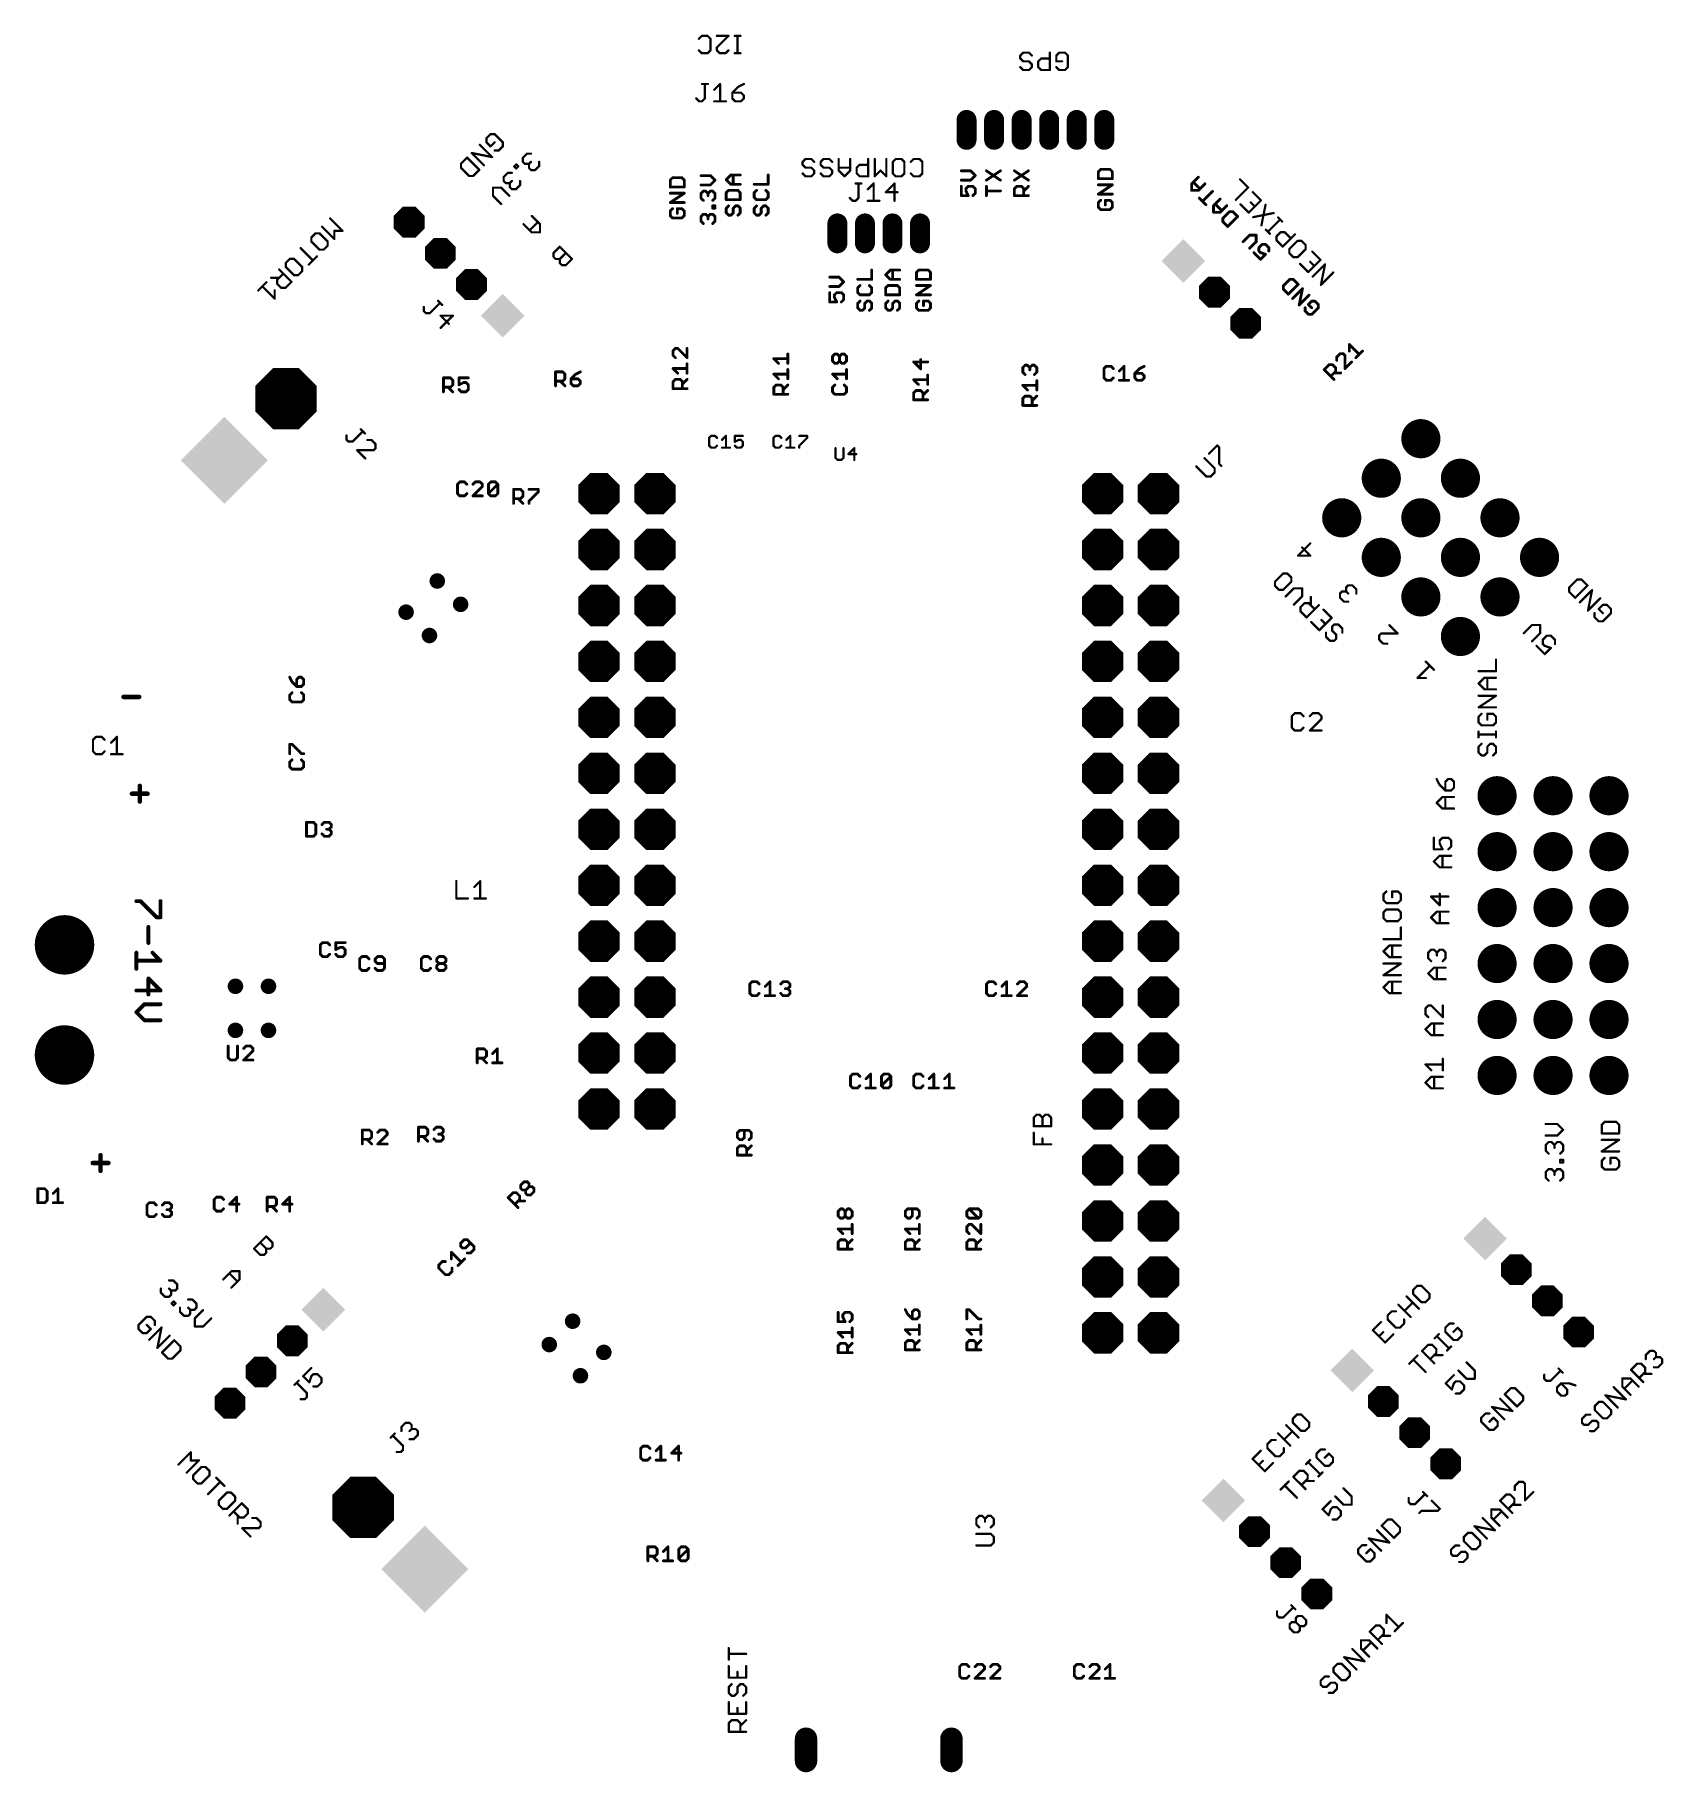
# Model space of a CAD drawing. Extents: x -38.3 to 35.6, y -39 to 39.9.
import ezdxf

# ---------------------------------------------------------------- set-up
doc = ezdxf.new("R2010")
doc.units = 0
doc.layers.add('17', color=82, linetype='CONTINUOUS')
doc.layers.add('25', color=253, linetype='CONTINUOUS')

# ---------------------------------------------------------------- blocks, each defined once
blk = doc.blocks.new('ROUNDP')
at = {"const_width": 0.5}
blk.add_lwpolyline([(0, -0.25, 1), (0, 0.25, 1), (0, -0.25)], format="xyb", dxfattribs=at)
blk = doc.blocks.new('SQUAREP')
blk.add_solid([(-0.5, -0.5), (0.5, -0.5), (-0.5, 0.5), (0.5, 0.5)])
blk = doc.blocks.new('OCTAGONP')
at = {"const_width": 0.5}
blk.add_lwpolyline([(-0.25, -0.1036), (-0.25, 0.1036), (-0.1036, 0.25), (0.1036, 0.25), (0.25, 0.1036), (0.25, -0.1036), (0.1036, -0.25), (-0.1036, -0.25), (-0.25, -0.1036), (-0.25, 0.1036)], dxfattribs=at)
blk = doc.blocks.new('LONGP100')
at = {"const_width": 1}
blk.add_lwpolyline([(-0.5, 0), (0.5, 0)], dxfattribs=at)
at = {"const_width": 0.5}
for points in [[(-0.5, 0.25, 1), (-0.5, -0.25)], [(0.5, -0.25, 1), (0.5, 0.25)]]:
    blk.add_lwpolyline(points, format="xyb", dxfattribs=at)

msp = doc.modelspace()

# ---------------------------------------------------------------- linework, layer by layer
at = {"layer": '25'}
for points, const_width in [([(-8.0321, 39.8272), (-8.1635, 39.6959)], 0.1016), ([(-7.7694, 39.8272), (-8.0321, 39.8272)], 0.1016), ([(-7.6381, 39.6959), (-7.7694, 39.8272)], 0.1016), ([(-7.6381, 39.1705), (-7.6381, 39.6959)], 0.1016), ([(-7.3449, 39.8272), (-6.8195, 39.8272)], 0.1016), ([(-6.8195, 39.8272), (-7.3449, 39.3018)], 0.1016), ([(-6.2738, 39.8272), (-6.5365, 39.8272)], 0.1016), ([(-6.4051, 39.8272), (-6.4051, 39.0391)], 0.1016), ([(-8.1635, 39.1705), (-8.0321, 39.0391)], 0.1016), ([(-8.0321, 39.0391), (-7.7694, 39.0391)], 0.1016), ([(-7.7694, 39.0391), (-7.6381, 39.1705)], 0.1016), ([(-7.3449, 39.3018), (-7.3449, 39.1705)], 0.1016), ([(-7.3449, 39.1705), (-7.2136, 39.0391)], 0.1016), ([(-7.2136, 39.0391), (-6.9509, 39.0391)], 0.1016), ([(-6.9509, 39.0391), (-6.8195, 39.1705)], 0.1016), ([(-6.2738, 39.0391), (-6.5365, 39.0391)], 0.1016), ([(6.4227, 38.9339), (6.554, 39.0652)], 0.1016), ([(6.4227, 38.8025), (6.4227, 38.9339)], 0.1016), ([(6.554, 38.6712), (6.4227, 38.8025)], 0.1016), ([(6.554, 39.0652), (6.8167, 39.0652)], 0.1016), ([(6.8167, 38.6712), (6.554, 38.6712)], 0.1016), ([(6.8167, 39.0652), (6.948, 38.9339)], 0.1016), ([(6.948, 38.5398), (6.8167, 38.6712)], 0.1016), ([(7.2412, 38.6712), (7.3726, 38.8025)], 0.1016), ([(7.2412, 38.4085), (7.2412, 38.6712)], 0.1016), ([(7.3726, 38.8025), (7.7666, 38.8025)], 0.1016), ([(7.7666, 39.0652), (7.7666, 38.2771)], 0.1016), ([(8.1912, 39.0652), (8.0598, 38.9339)], 0.1016), ([(8.0598, 38.9339), (8.0598, 38.6712)], 0.1016), ([(8.0598, 38.6712), (8.3225, 38.6712)], 0.1016), ([(8.4539, 39.0652), (8.1912, 39.0652)], 0.1016), ([(8.5852, 38.9339), (8.4539, 39.0652)], 0.1016), ([(8.5852, 38.4085), (8.5852, 38.9339)], 0.1016), ([(6.4227, 38.4085), (6.554, 38.2771)], 0.1016), ([(6.554, 38.2771), (6.8167, 38.2771)], 0.1016), ([(6.8167, 38.2771), (6.948, 38.4085)], 0.1016), ([(6.948, 38.4085), (6.948, 38.5398)], 0.1016), ([(7.3726, 38.2771), (7.2412, 38.4085)], 0.1016), ([(7.7666, 38.2771), (7.3726, 38.2771)], 0.1016), ([(8.0598, 38.4085), (8.1912, 38.2771)], 0.1016), ([(8.1912, 38.2771), (8.4539, 38.2771)], 0.1016), ([(8.4539, 38.2771), (8.5852, 38.4085)], 0.1016), ([(-8.0205, 37.6439), (-7.7578, 37.6439)], 0.1016), ([(-7.8892, 36.9871), (-7.8892, 37.6439)], 0.1016), ([(-7.4646, 37.3812), (-7.2019, 37.6439)], 0.1016), ([(-7.2019, 37.6439), (-7.2019, 36.8558)], 0.1016), ([(-6.3834, 37.5125), (-6.646, 37.2498)], 0.1016), ([(-6.646, 37.2498), (-6.646, 36.9871)], 0.1016), ([(-6.252, 37.2498), (-6.646, 37.2498)], 0.1016), ([(-6.1207, 37.6439), (-6.3834, 37.5125)], 0.1016), ([(-6.1207, 37.1185), (-6.252, 37.2498)], 0.1016), ([(-6.1207, 36.9871), (-6.1207, 37.1185)], 0.1016), ([(-8.2832, 36.9871), (-8.1519, 36.8558)], 0.1016), ([(-8.1519, 36.8558), (-8.0205, 36.8558)], 0.1016), ([(-8.0205, 36.8558), (-7.8892, 36.9871)], 0.1016), ([(-7.4646, 36.8558), (-6.9392, 36.8558)], 0.1016), ([(-6.646, 36.9871), (-6.5147, 36.8558)], 0.1016), ([(-6.5147, 36.8558), (-6.252, 36.8558)], 0.1016), ([(-6.252, 36.8558), (-6.1207, 36.9871)], 0.1016), ([(-18.1048, 34.8813), (-17.5476, 34.3241)], 0.1016), ([(-17.6189, 35.3673), (-17.8046, 35.1815)], 0.1016), ([(-17.8046, 35.1815), (-17.8046, 34.9958)], 0.1016), ([(-17.8046, 34.9958), (-17.6189, 34.81)], 0.1016), ([(-17.4331, 35.3673), (-17.6189, 35.3673)], 0.1016), ([(-17.6189, 34.81), (-17.4331, 34.9958)], 0.1016), ([(-17.0616, 34.9958), (-17.4331, 35.3673)], 0.1016), ([(-17.2474, 34.6243), (-17.0616, 34.81)], 0.1016), ([(-17.0616, 34.81), (-17.0616, 34.9958)], 0.1016), ([(-18.6836, 34.3025), (-18.9623, 34.0239)], 0.1016), ([(-18.9623, 34.0239), (-18.9623, 33.8381)], 0.1016), ([(-18.1264, 33.7453), (-18.6836, 34.3025)], 0.1016), ([(-17.5476, 34.3241), (-18.4763, 34.5098)], 0.1016), ([(-18.4763, 34.5098), (-17.9191, 33.9526)], 0.1016), ([(-17.4331, 34.6243), (-17.2474, 34.6243)], 0.1016), ([(-16.5467, 33.8995), (-16.4538, 33.9923)], 0.1016), ([(-16.4538, 33.8066), (-16.5467, 33.8995)], 0.1016), ([(-16.4538, 33.9923), (-16.3609, 33.8995)], 0.1016), ([(-16.3609, 33.8995), (-16.4538, 33.8066)], 0.1016), ([(-16.1536, 34.2925), (-15.9679, 34.4783)], 0.1016), ([(-16.1536, 34.1068), (-16.1536, 34.2925)], 0.1016), ([(-16.0607, 34.0139), (-16.1536, 34.1068)], 0.1016), ([(-15.875, 34.0139), (-16.0607, 34.0139)], 0.1016), ([(-15.9679, 34.4783), (-15.7821, 34.4783)], 0.1016), ([(-15.875, 34.0139), (-15.7821, 34.1068)], 0.1016), ([(-15.875, 33.8282), (-15.875, 34.0139)], 0.1016), ([(-15.4106, 33.921), (-15.5964, 33.7353)], 0.1016), ([(-15.4106, 34.1068), (-15.4106, 33.921)], 0.1016), ([(-3.4557, 34.1079), (-3.3243, 34.2392)], 0.1016), ([(-3.4557, 33.9765), (-3.4557, 34.1079)], 0.1016), ([(-3.3243, 33.8452), (-3.4557, 33.9765)], 0.1016), ([(-3.3243, 34.2392), (-3.0616, 34.2392)], 0.1016), ([(-3.0616, 34.2392), (-2.9303, 34.1079)], 0.1016), ([(-2.6371, 34.1079), (-2.5057, 34.2392)], 0.1016), ([(-2.6371, 33.9765), (-2.6371, 34.1079)], 0.1016), ([(-2.5057, 33.8452), (-2.6371, 33.9765)], 0.1016), ([(-2.5057, 34.2392), (-2.243, 34.2392)], 0.1016), ([(-2.243, 34.2392), (-2.1117, 34.1079)], 0.1016), ([(-1.8185, 33.7138), (-1.8185, 34.2392)], 0.1016), ([(-1.2931, 34.2392), (-1.2931, 33.7138)], 0.1016), ([(-0.9999, 33.8452), (-0.8686, 33.9765)], 0.1016), ([(-0.8686, 33.9765), (-0.4745, 33.9765)], 0.1016), ([(-0.4745, 34.2392), (-0.4745, 33.4511)], 0.1016), ([(-0.1813, 33.4511), (-0.1813, 34.2392)], 0.1016), ([(0.344, 34.2392), (0.344, 33.4511)], 0.1016), ([(0.7686, 34.2392), (0.6372, 34.1079)], 0.1016), ([(0.6372, 34.1079), (0.6372, 33.5825)], 0.1016), ([(1.0313, 34.2392), (0.7686, 34.2392)], 0.1016), ([(1.1626, 34.1079), (1.0313, 34.2392)], 0.1016), ([(1.1626, 33.5825), (1.1626, 34.1079)], 0.1016), ([(1.5872, 34.2392), (1.4558, 34.1079)], 0.1016), ([(1.8499, 34.2392), (1.5872, 34.2392)], 0.1016), ([(1.9812, 34.1079), (1.8499, 34.2392)], 0.1016), ([(1.9812, 33.5825), (1.9812, 34.1079)], 0.1016), ([(-18.9623, 33.8381), (-18.5908, 33.4666)], 0.1016), ([(-18.5908, 33.4666), (-18.405, 33.4666)], 0.1016), ([(-18.405, 33.4666), (-18.1264, 33.7453)], 0.1016), ([(-17.0219, 33.4243), (-16.8361, 33.61)], 0.1016), ([(-17.0219, 33.2385), (-17.0219, 33.4243)], 0.1016), ([(-16.929, 33.1457), (-17.0219, 33.2385)], 0.1016), ([(-16.7432, 33.1457), (-16.929, 33.1457)], 0.1016), ([(-16.8361, 33.61), (-16.6504, 33.61)], 0.1016), ([(-16.7432, 33.1457), (-16.6504, 33.2385)], 0.1016), ([(-16.7432, 32.9599), (-16.7432, 33.1457)], 0.1016), ([(-16.2789, 33.2385), (-16.2789, 33.0528)], 0.1016), ([(-15.7821, 33.7353), (-15.875, 33.8282)], 0.1016), ([(-15.5964, 33.7353), (-15.7821, 33.7353)], 0.1016), ([(-9.3561, 33.3865), (-9.462, 33.2805)], 0.127), ([(-9.462, 33.2805), (-9.462, 32.9628)], 0.127), ([(-8.9324, 33.3865), (-9.3561, 33.3865)], 0.127), ([(-8.8265, 33.2805), (-8.9324, 33.3865)], 0.127), ([(-8.8265, 32.9628), (-8.8265, 33.2805)], 0.127), ([(-7.6413, 33.4833), (-8.065, 33.4833)], 0.127), ([(-7.4295, 33.2714), (-7.6413, 33.4833)], 0.127), ([(-7.6413, 33.0596), (-7.4295, 33.2714)], 0.127), ([(-6.922, 33.3016), (-6.7102, 33.5135)], 0.127), ([(-6.7102, 33.0898), (-6.922, 33.3016)], 0.127), ([(-6.7102, 33.5135), (-6.2865, 33.5135)], 0.127), ([(-6.2865, 33.0898), (-6.7102, 33.0898)], 0.127), ([(-6.6043, 33.0898), (-6.6043, 33.5135)], 0.127), ([(-5.652, 33.0898), (-5.0165, 33.0898)], 0.127), ([(-5.0165, 33.0898), (-5.0165, 33.5135)], 0.127), ([(-3.4557, 33.5825), (-3.3243, 33.4511)], 0.1016), ([(-3.0616, 33.8452), (-3.3243, 33.8452)], 0.1016), ([(-3.3243, 33.4511), (-3.0616, 33.4511)], 0.1016), ([(-2.9303, 33.7138), (-3.0616, 33.8452)], 0.1016), ([(-3.0616, 33.4511), (-2.9303, 33.5825)], 0.1016), ([(-2.9303, 33.5825), (-2.9303, 33.7138)], 0.1016), ([(-2.6371, 33.5825), (-2.5057, 33.4511)], 0.1016), ([(-2.243, 33.8452), (-2.5057, 33.8452)], 0.1016), ([(-2.5057, 33.4511), (-2.243, 33.4511)], 0.1016), ([(-2.1117, 33.7138), (-2.243, 33.8452)], 0.1016), ([(-2.243, 33.4511), (-2.1117, 33.5825)], 0.1016), ([(-2.1117, 33.5825), (-2.1117, 33.7138)], 0.1016), ([(-1.2931, 33.8452), (-1.8185, 33.8452)], 0.1016), ([(-1.5558, 33.4511), (-1.8185, 33.7138)], 0.1016), ([(-1.2931, 33.7138), (-1.5558, 33.4511)], 0.1016), ([(-1.0492, 33.1269), (-0.7866, 33.1269)], 0.1016), ([(-0.9999, 33.5825), (-0.9999, 33.8452)], 0.1016), ([(-0.8686, 33.4511), (-0.9999, 33.5825)], 0.1016), ([(-0.9179, 32.4701), (-0.9179, 33.1269)], 0.1016), ([(-0.4745, 33.4511), (-0.8686, 33.4511)], 0.1016), ([(-0.4934, 32.8642), (-0.2307, 33.1269)], 0.1016), ([(-0.2307, 33.1269), (-0.2307, 32.3388)], 0.1016), ([(0.0814, 33.7138), (-0.1813, 33.4511)], 0.1016), ([(0.344, 33.4511), (0.0814, 33.7138)], 0.1016), ([(0.7193, 33.1269), (0.3252, 32.7328)], 0.1016), ([(0.6372, 33.5825), (0.7686, 33.4511)], 0.1016), ([(0.7193, 32.3388), (0.7193, 33.1269)], 0.1016), ([(0.7686, 33.4511), (1.0313, 33.4511)], 0.1016), ([(1.0313, 33.4511), (1.1626, 33.5825)], 0.1016), ([(1.4558, 33.5825), (1.5872, 33.4511)], 0.1016), ([(1.5872, 33.4511), (1.8499, 33.4511)], 0.1016), ([(1.8499, 33.4511), (1.9812, 33.5825)], 0.1016), ([(4.1697, 33.7008), (3.746, 33.7008)], 0.127), ([(3.746, 33.2771), (4.1697, 33.2771)], 0.127), ([(4.3815, 33.489), (4.1697, 33.7008)], 0.127), ([(4.1697, 33.2771), (4.3815, 33.489)], 0.127), ([(4.889, 33.2771), (5.5245, 33.7008)], 0.127), ([(4.889, 33.7008), (5.5245, 33.2771)], 0.127), ([(6.159, 33.2771), (6.7945, 33.7008)], 0.127), ([(6.159, 33.7008), (6.7945, 33.2771)], 0.127), ([(10.0749, 33.7675), (9.969, 33.6615)], 0.127), ([(9.969, 33.6615), (9.969, 33.3438)], 0.127), ([(9.969, 33.3438), (10.6045, 33.3438)], 0.127), ([(9.969, 32.6421), (10.6045, 33.0658)], 0.127), ([(10.6045, 33.0658), (9.969, 33.0658)], 0.127), ([(10.4986, 33.7675), (10.0749, 33.7675)], 0.127), ([(10.6045, 33.6615), (10.4986, 33.7675)], 0.127), ([(10.6045, 33.3438), (10.6045, 33.6615)], 0.127), ([(14.2056, 33.1114), (14.5052, 33.411)], 0.127), ([(14.2056, 32.8118), (14.2056, 33.1114)], 0.127), ([(14.5801, 32.8867), (14.2805, 33.1863)], 0.127), ([(14.8048, 33.1114), (14.5052, 32.8118)], 0.127), ([(16.7703, 32.9418), (16.3988, 33.3133)], 0.1016), ([(-17.1363, 32.9383), (-17.5078, 32.9383)], 0.1016), ([(-17.5078, 32.9383), (-17.5078, 32.5668)], 0.1016), ([(-17.5078, 32.5668), (-17.1363, 32.1953)], 0.1016), ([(-16.7648, 32.5668), (-17.1363, 32.9383)], 0.1016), ([(-16.6504, 32.867), (-16.7432, 32.9599)], 0.1016), ([(-16.4646, 32.867), (-16.6504, 32.867)], 0.1016), ([(-16.2789, 33.0528), (-16.4646, 32.867)], 0.1016), ([(-9.462, 32.9628), (-8.8265, 32.9628)], 0.127), ([(-9.462, 32.2611), (-8.8265, 32.6848)], 0.127), ([(-8.8265, 32.6848), (-9.462, 32.6848)], 0.127), ([(-8.065, 33.0596), (-7.6413, 33.0596)], 0.127), ([(-8.065, 32.6757), (-7.9591, 32.7816)], 0.127), ([(-8.065, 32.4639), (-8.065, 32.6757)], 0.127), ([(-7.9591, 32.358), (-8.065, 32.4639)], 0.127), ([(-7.9591, 32.7816), (-7.8532, 32.7816)], 0.127), ([(-7.8532, 32.7816), (-7.7473, 32.6757)], 0.127), ([(-7.7473, 32.6757), (-7.6413, 32.7816)], 0.127), ([(-7.7473, 32.6757), (-7.7473, 32.5698)], 0.127), ([(-7.6413, 32.7816), (-7.5354, 32.7816)], 0.127), ([(-7.5354, 32.7816), (-7.4295, 32.6757)], 0.127), ([(-7.4295, 32.4639), (-7.5354, 32.358)], 0.127), ([(-7.4295, 32.6757), (-7.4295, 32.4639)], 0.127), ([(-6.8161, 32.8118), (-6.922, 32.7059)], 0.127), ([(-6.922, 32.7059), (-6.922, 32.3881)], 0.127), ([(-6.922, 32.3881), (-6.2865, 32.3881)], 0.127), ([(-6.3924, 32.8118), (-6.8161, 32.8118)], 0.127), ([(-6.2865, 32.7059), (-6.3924, 32.8118)], 0.127), ([(-6.2865, 32.3881), (-6.2865, 32.7059)], 0.127), ([(-5.5461, 32.8118), (-5.652, 32.7059)], 0.127), ([(-5.652, 32.7059), (-5.652, 32.4941)], 0.127), ([(-5.652, 32.4941), (-5.5461, 32.3881)], 0.127), ([(-5.5461, 32.3881), (-5.1224, 32.3881)], 0.127), ([(-5.0165, 32.7059), (-5.1224, 32.8118)], 0.127), ([(-5.1224, 32.3881), (-5.0165, 32.4941)], 0.127), ([(-5.0165, 32.4941), (-5.0165, 32.7059)], 0.127), ([(-1.3119, 32.4701), (-1.1806, 32.3388)], 0.1016), ([(-1.1806, 32.3388), (-1.0492, 32.3388)], 0.1016), ([(-1.0492, 32.3388), (-0.9179, 32.4701)], 0.1016), ([(-0.4934, 32.3388), (0.032, 32.3388)], 0.1016), ([(0.3252, 32.7328), (0.8506, 32.7328)], 0.1016), ([(3.746, 32.9992), (3.746, 32.5755)], 0.127), ([(3.746, 32.5755), (4.0637, 32.5755)], 0.127), ([(3.9578, 32.8933), (4.0637, 32.9992)], 0.127), ([(3.9578, 32.7873), (3.9578, 32.8933)], 0.127), ([(4.0637, 32.5755), (3.9578, 32.7873)], 0.127), ([(4.0637, 32.9992), (4.2756, 32.9992)], 0.127), ([(4.2756, 32.9992), (4.3815, 32.8933)], 0.127), ([(4.3815, 32.6814), (4.2756, 32.5755)], 0.127), ([(4.3815, 32.8933), (4.3815, 32.6814)], 0.127), ([(4.889, 32.5755), (4.889, 32.9992)], 0.127), ([(5.5245, 32.7873), (4.889, 32.7873)], 0.127), ([(6.159, 32.8933), (6.2649, 32.9992)], 0.127), ([(6.159, 32.5755), (6.159, 32.8933)], 0.127), ([(6.7945, 32.5755), (6.159, 32.5755)], 0.127), ([(6.2649, 32.9992), (6.4767, 32.9992)], 0.127), ([(6.4767, 32.9992), (6.5827, 32.8933)], 0.127), ([(6.5827, 32.7873), (6.7945, 32.9992)], 0.127), ([(6.5827, 32.8933), (6.5827, 32.5755)], 0.127), ([(10.6045, 32.6421), (9.969, 32.6421)], 0.127), ([(10.0749, 32.3642), (9.969, 32.2583)], 0.127), ([(10.4986, 32.3642), (10.2867, 32.3642)], 0.127), ([(10.2867, 32.3642), (10.2867, 32.1523)], 0.127), ([(10.6045, 32.2583), (10.4986, 32.3642)], 0.127), ([(14.5052, 32.8118), (14.2056, 32.8118)], 0.127), ([(14.8515, 32.1659), (14.5519, 32.4655)], 0.127), ([(15.1511, 32.7651), (14.7017, 32.3157)], 0.127), ([(15.1979, 32.1191), (15.4975, 32.4187)], 0.127), ([(16.2131, 32.3846), (16.7703, 32.9418)], 0.1016), ([(16.7919, 31.8057), (17.3491, 32.363)], 0.1016), ([(17.3491, 32.363), (16.9776, 32.7345)], 0.1016), ([(-24.896, 31.5352), (-24.3387, 30.9779)], 0.1016), ([(-15.748, 31.6502), (-15.3765, 31.2787)], 0.1016), ([(-8.8265, 32.2611), (-9.462, 32.2611)], 0.127), ([(-9.3561, 31.9832), (-9.462, 31.8773)], 0.127), ([(-9.462, 31.8773), (-9.462, 31.6654)], 0.127), ([(-9.462, 31.6654), (-9.3561, 31.5595)], 0.127), ([(-9.3561, 31.5595), (-8.9324, 31.5595)], 0.127), ([(-8.9324, 31.9832), (-9.1443, 31.9832)], 0.127), ([(-9.1443, 31.9832), (-9.1443, 31.7713)], 0.127), ([(-8.8265, 31.8773), (-8.9324, 31.9832)], 0.127), ([(-8.9324, 31.5595), (-8.8265, 31.6654)], 0.127), ([(-8.8265, 31.6654), (-8.8265, 31.8773)], 0.127), ([(-8.065, 31.6233), (-7.9591, 31.7292)], 0.127), ([(-8.065, 31.4114), (-8.065, 31.6233)], 0.127), ([(-7.9591, 31.7292), (-7.8532, 31.7292)], 0.127), ([(-7.8532, 31.7292), (-7.7473, 31.6233)], 0.127), ([(-7.7473, 31.6233), (-7.6413, 31.7292)], 0.127), ([(-7.7473, 31.6233), (-7.7473, 31.5173)], 0.127), ([(-7.6413, 31.7292), (-7.5354, 31.7292)], 0.127), ([(-7.5354, 32.0071), (-7.5354, 32.1131)], 0.127), ([(-7.5354, 32.1131), (-7.4295, 32.1131)], 0.127), ([(-7.4295, 32.0071), (-7.5354, 32.0071)], 0.127), ([(-7.5354, 31.7292), (-7.4295, 31.6233)], 0.127), ([(-7.4295, 32.1131), (-7.4295, 32.0071)], 0.127), ([(-7.4295, 31.6233), (-7.4295, 31.4114)], 0.127), ([(-6.8161, 32.1102), (-6.922, 32.0043)], 0.127), ([(-6.922, 32.0043), (-6.922, 31.7924)], 0.127), ([(-6.922, 31.7924), (-6.8161, 31.6865)], 0.127), ([(-6.8161, 31.6865), (-6.7102, 31.6865)], 0.127), ([(-6.7102, 31.6865), (-6.6043, 31.7924)], 0.127), ([(-6.6043, 32.0043), (-6.4983, 32.1102)], 0.127), ([(-6.6043, 31.7924), (-6.6043, 32.0043)], 0.127), ([(-6.4983, 32.1102), (-6.3924, 32.1102)], 0.127), ([(-6.3924, 32.1102), (-6.2865, 32.0043)], 0.127), ([(-6.2865, 31.7924), (-6.3924, 31.6865)], 0.127), ([(-6.2865, 32.0043), (-6.2865, 31.7924)], 0.127), ([(-5.5461, 32.1102), (-5.652, 32.0043)], 0.127), ([(-5.652, 32.0043), (-5.652, 31.7924)], 0.127), ([(-5.652, 31.7924), (-5.5461, 31.6865)], 0.127), ([(-5.5461, 31.6865), (-5.4402, 31.6865)], 0.127), ([(-5.4402, 31.6865), (-5.3343, 31.7924)], 0.127), ([(-5.3343, 32.0043), (-5.2283, 32.1102)], 0.127), ([(-5.3343, 31.7924), (-5.3343, 32.0043)], 0.127), ([(-5.2283, 32.1102), (-5.1224, 32.1102)], 0.127), ([(-5.1224, 32.1102), (-5.0165, 32.0043)], 0.127), ([(-5.0165, 31.7924), (-5.1224, 31.6865)], 0.127), ([(-5.0165, 32.0043), (-5.0165, 31.7924)], 0.127), ([(9.969, 32.2583), (9.969, 32.0464)], 0.127), ([(9.969, 32.0464), (10.0749, 31.9405)], 0.127), ([(10.0749, 31.9405), (10.4986, 31.9405)], 0.127), ([(10.4986, 31.9405), (10.6045, 32.0464)], 0.127), ([(10.6045, 32.0464), (10.6045, 32.2583)], 0.127), ([(15.1979, 31.8195), (15.1979, 32.1191)], 0.127), ([(15.4975, 31.8195), (15.1979, 31.8195)], 0.127), ([(15.5724, 31.8944), (15.2728, 32.194)], 0.127), ([(15.7971, 32.1191), (15.4975, 31.8195)], 0.127), ([(15.9187, 31.8477), (15.6191, 31.5481)], 0.127), ([(15.6191, 31.5481), (15.6191, 31.3983)], 0.127), ([(15.8438, 31.1736), (16.2932, 31.623)], 0.127), ([(16.0685, 31.8477), (15.9187, 31.8477)], 0.127), ([(16.2932, 31.623), (16.0685, 31.8477)], 0.127), ([(16.4204, 32.1772), (16.7919, 31.8057)], 0.1016), ([(17.0705, 32.0844), (16.8848, 32.2701)], 0.1016), ([(16.9992, 31.5984), (17.928, 31.7842)], 0.1016), ([(17.3707, 31.2269), (17.5565, 32.1557)], 0.1016), ([(18.3139, 31.3983), (18.1281, 31.584)], 0.1016), ([(-25.5677, 30.8635), (-25.7534, 30.6777)], 0.1016), ([(-25.3819, 30.8635), (-25.5677, 30.8635)], 0.1016), ([(-25.0104, 30.492), (-25.3819, 30.8635)], 0.1016), ([(-24.7102, 30.6064), (-25.2675, 31.1637)], 0.1016), ([(-24.3387, 30.9779), (-24.7102, 30.9779)], 0.1016), ([(-24.7102, 30.9779), (-24.7102, 30.6064)], 0.1016), ([(-15.748, 30.9072), (-16.1195, 31.2787)], 0.1016), ([(-15.4694, 31.3715), (-15.8409, 31)], 0.1016), ([(-15.3765, 30.9072), (-15.748, 30.9072)], 0.1016), ([(-15.3765, 31.2787), (-15.3765, 30.9072)], 0.1016), ([(-7.9591, 31.3055), (-8.065, 31.4114)], 0.127), ([(-7.4295, 31.4114), (-7.5354, 31.3055)], 0.127), ([(15.6191, 31.3983), (15.8438, 31.1736)], 0.127), ([(16.8345, 30.7821), (16.5349, 30.4825)], 0.127), ([(17.1341, 30.7821), (16.8345, 30.7821)], 0.127), ([(17.1341, 30.4825), (17.1341, 30.7821)], 0.127), ([(17.7566, 30.841), (17.5709, 31.0268)], 0.1016), ([(18.221, 31.4912), (17.6637, 30.9339)], 0.1016), ([(18.0568, 30.7266), (18.2426, 30.9123)], 0.1016), ([(18.0568, 30.5408), (18.0568, 30.7266)], 0.1016), ([(18.2426, 30.9123), (18.4283, 30.9123)], 0.1016), ([(18.8927, 30.8195), (18.3354, 30.2622)], 0.1016), ([(18.4283, 30.9123), (18.7069, 30.6337)], 0.1016), ([(-26.2394, 30.1918), (-25.6821, 29.6345)], 0.1016), ([(-25.7534, 30.6777), (-25.7534, 30.492)], 0.1016), ([(-25.7534, 30.492), (-25.3819, 30.1205)], 0.1016), ([(-25.3819, 30.1205), (-25.1962, 30.1205)], 0.1016), ([(-25.1962, 30.1205), (-25.0104, 30.3062)], 0.1016), ([(-25.0104, 30.3062), (-25.0104, 30.492)], 0.1016), ([(-14.7566, 29.9745), (-14.478, 30.2532)], 0.1016), ([(-14.7566, 29.7888), (-14.7566, 29.9745)], 0.1016), ([(-14.478, 30.2532), (-13.9207, 29.6959)], 0.1016), ([(-14.1994, 29.9745), (-14.478, 29.6959)], 0.1016), ([(16.8345, 30.1829), (17.1341, 30.4825)], 0.127), ([(17.031, 29.9864), (17.3306, 29.6868)], 0.127), ([(17.2557, 30.2111), (17.4055, 30.3609)], 0.127), ([(17.2557, 30.0613), (17.2557, 30.2111)], 0.127), ([(17.3306, 29.9864), (17.2557, 30.0613)], 0.127), ([(17.5553, 29.9115), (17.3306, 29.9864)], 0.127), ([(17.3306, 29.6868), (17.5553, 29.9115)], 0.127), ([(17.4055, 30.3609), (17.5553, 30.3609)], 0.127), ([(17.5553, 30.3609), (17.7051, 30.2111)], 0.127), ([(17.7051, 30.2111), (17.7051, 30.0613)], 0.127), ([(18.3354, 30.2622), (18.0568, 30.5408)], 0.1016), ([(19.0071, 30.5193), (18.6356, 30.1478)], 0.1016), ([(18.6356, 30.1478), (18.6356, 29.962)], 0.1016), ([(18.6356, 29.962), (18.8214, 29.7763)], 0.1016), ([(19.1929, 30.5193), (19.0071, 30.5193)], 0.1016), ([(19.0071, 29.7763), (19.3786, 30.1478)], 0.1016), ([(19.3786, 30.3335), (19.1929, 30.5193)], 0.1016), ([(19.3786, 30.1478), (19.3786, 30.3335)], 0.1016), ([(20.0503, 29.6618), (19.6788, 30.0333)], 0.1016), ([(-27.2113, 29.2199), (-26.654, 28.6626)], 0.1016), ([(-26.7253, 29.7058), (-26.9111, 29.5201)], 0.1016), ([(-26.9111, 29.5201), (-26.9111, 29.3343)], 0.1016), ([(-26.9111, 29.3343), (-26.5396, 28.9628)], 0.1016), ([(-26.5396, 29.7058), (-26.7253, 29.7058)], 0.1016), ([(-26.1681, 29.3343), (-26.5396, 29.7058)], 0.1016), ([(-26.3538, 28.9628), (-26.1681, 29.1486)], 0.1016), ([(-26.1681, 29.1486), (-26.1681, 29.3343)], 0.1016), ([(-25.4964, 29.8203), (-25.8679, 29.4488)], 0.1016), ([(-14.6637, 29.6959), (-14.7566, 29.7888)], 0.1016), ([(-14.478, 29.6959), (-14.6637, 29.6959)], 0.1016), ([(-14.478, 29.5102), (-14.478, 29.6959)], 0.1016), ([(-14.3851, 29.4173), (-14.478, 29.5102)], 0.1016), ([(-14.1994, 29.4173), (-14.3851, 29.4173)], 0.1016), ([(-13.9207, 29.6959), (-14.1994, 29.4173)], 0.1016), ([(-0.3175, 28.7718), (-0.3175, 29.1955)], 0.127), ([(0.317, 28.9836), (0.5288, 29.1955)], 0.127), ([(0.5288, 29.1955), (0.9525, 29.1955)], 0.127), ([(0.6347, 28.7718), (0.6347, 29.1955)], 0.127), ([(1.8199, 29.1955), (1.714, 29.0895)], 0.127), ([(2.2436, 29.1955), (1.8199, 29.1955)], 0.127), ([(2.3495, 29.0895), (2.2436, 29.1955)], 0.127), ([(18.8214, 29.7763), (19.0071, 29.7763)], 0.1016), ([(19.1216, 29.4761), (19.4931, 29.1046)], 0.1016), ([(19.4931, 29.1046), (20.0503, 29.6618)], 0.1016), ([(19.7717, 29.3832), (19.586, 29.5689)], 0.1016), ([(20.2577, 29.4545), (19.7004, 28.8972)], 0.1016), ([(20.0719, 28.5257), (20.2577, 29.4545)], 0.1016), ([(-27.7901, 28.641), (-28.1616, 28.2695)], 0.1016), ([(-27.4186, 27.898), (-27.9759, 28.4553)], 0.1016), ([(-27.2113, 28.8484), (-27.5828, 28.8484)], 0.1016), ([(-27.3042, 28.7555), (-27.0255, 29.0341)], 0.1016), ([(-27.3042, 28.5697), (-27.3042, 28.7555)], 0.1016), ([(-27.1184, 28.384), (-27.3042, 28.5697)], 0.1016), ([(-26.9327, 28.384), (-27.1184, 28.384)], 0.1016), ([(-26.654, 28.6626), (-26.9327, 28.384)], 0.1016), ([(-26.5396, 28.9628), (-26.3538, 28.9628)], 0.1016), ([(-1.7993, 28.8748), (-2.223, 28.8748)], 0.127), ([(-2.223, 28.4511), (-1.7993, 28.4511)], 0.127), ([(-1.5875, 28.663), (-1.7993, 28.8748)], 0.127), ([(-1.7993, 28.4511), (-1.5875, 28.663)], 0.127), ([(-0.953, 28.7718), (-0.3175, 28.7718)], 0.127), ([(-0.8471, 28.4938), (-0.953, 28.3879)], 0.127), ([(-0.953, 28.3879), (-0.953, 28.1761)], 0.127), ([(-0.3175, 28.3879), (-0.4234, 28.4938)], 0.127), ([(-0.3175, 28.1761), (-0.3175, 28.3879)], 0.127), ([(0.5288, 28.7718), (0.317, 28.9836)], 0.127), ([(0.4229, 28.4938), (0.317, 28.3879)], 0.127), ([(0.317, 28.3879), (0.317, 28.0701)], 0.127), ([(0.8466, 28.4938), (0.4229, 28.4938)], 0.127), ([(0.9525, 28.7718), (0.5288, 28.7718)], 0.127), ([(0.9525, 28.3879), (0.8466, 28.4938)], 0.127), ([(0.9525, 28.0701), (0.9525, 28.3879)], 0.127), ([(1.714, 29.0895), (1.714, 28.7718)], 0.127), ([(1.714, 28.7718), (2.3495, 28.7718)], 0.127), ([(1.714, 28.0701), (2.3495, 28.4938)], 0.127), ([(2.3495, 28.4938), (1.714, 28.4938)], 0.127), ([(2.3495, 28.7718), (2.3495, 29.0895)], 0.127), ([(18.662, 28.776), (18.3624, 28.4764)], 0.127), ([(18.3624, 28.4764), (18.3624, 28.3266)], 0.127), ([(18.5871, 28.1019), (19.0365, 28.5513)], 0.127), ([(18.8118, 28.776), (18.662, 28.776)], 0.127), ([(19.2331, 28.3547), (18.7837, 27.9053)], 0.127), ([(19.0365, 28.5513), (18.8118, 28.776)], 0.127), ([(19.0833, 27.6057), (19.2331, 28.3547)], 0.127), ([(20.6292, 29.083), (20.0719, 28.5257)], 0.1016), ([(-27.4186, 28.2695), (-27.4186, 27.898)], 0.1016), ([(-20.3721, 27.2405), (-19.9077, 27.7049)], 0.1016), ([(-20.0006, 27.7978), (-19.8148, 27.612)], 0.1016), ([(-2.223, 28.1732), (-2.223, 27.7495)], 0.127), ([(-2.223, 27.7495), (-1.9053, 27.7495)], 0.127), ([(-2.0112, 28.0673), (-1.9053, 28.1732)], 0.127), ([(-2.0112, 27.9613), (-2.0112, 28.0673)], 0.127), ([(-1.9053, 27.7495), (-2.0112, 27.9613)], 0.127), ([(-1.9053, 28.1732), (-1.6934, 28.1732)], 0.127), ([(-1.6934, 28.1732), (-1.5875, 28.0673)], 0.127), ([(-1.5875, 27.8554), (-1.6934, 27.7495)], 0.127), ([(-1.5875, 28.0673), (-1.5875, 27.8554)], 0.127), ([(-0.953, 28.1761), (-0.8471, 28.0701)], 0.127), ([(-0.8471, 27.7922), (-0.953, 27.6863)], 0.127), ([(-0.953, 27.6863), (-0.953, 27.4744)], 0.127), ([(-0.8471, 28.0701), (-0.4234, 28.0701)], 0.127), ([(-0.6353, 27.6863), (-0.5293, 27.7922)], 0.127), ([(-0.6353, 27.4744), (-0.6353, 27.6863)], 0.127), ([(-0.5293, 27.7922), (-0.4234, 27.7922)], 0.127), ([(-0.4234, 28.0701), (-0.3175, 28.1761)], 0.127), ([(-0.4234, 27.7922), (-0.3175, 27.6863)], 0.127), ([(-0.3175, 27.6863), (-0.3175, 27.4744)], 0.127), ([(0.317, 28.0701), (0.9525, 28.0701)], 0.127), ([(0.4229, 27.7922), (0.317, 27.6863)], 0.127), ([(0.317, 27.6863), (0.317, 27.4744)], 0.127), ([(0.6347, 27.6863), (0.7407, 27.7922)], 0.127), ([(0.6347, 27.4744), (0.6347, 27.6863)], 0.127), ([(0.7407, 27.7922), (0.8466, 27.7922)], 0.127), ([(0.8466, 27.7922), (0.9525, 27.6863)], 0.127), ([(0.9525, 27.6863), (0.9525, 27.4744)], 0.127), ([(2.3495, 28.0701), (1.714, 28.0701)], 0.127), ([(1.8199, 27.7922), (1.714, 27.6863)], 0.127), ([(1.714, 27.6863), (1.714, 27.4744)], 0.127), ([(2.2436, 27.7922), (2.0317, 27.7922)], 0.127), ([(2.0317, 27.7922), (2.0317, 27.5803)], 0.127), ([(2.3495, 27.6863), (2.2436, 27.7922)], 0.127), ([(2.3495, 27.4744), (2.3495, 27.6863)], 0.127), ([(18.3624, 28.3266), (18.5871, 28.1019)], 0.127), ([(19.5327, 28.0551), (19.0833, 27.6057)], 0.127), ([(19.6543, 27.7837), (19.5045, 27.6339)], 0.127), ([(19.5045, 27.6339), (19.6543, 27.4841)], 0.127), ([(19.8041, 27.7837), (19.6543, 27.7837)], 0.127), ([(19.9539, 27.6339), (19.8041, 27.7837)], 0.127), ([(19.9539, 27.4841), (19.9539, 27.6339)], 0.127), ([(-20.6507, 27.5192), (-20.6507, 27.3334)], 0.1016), ([(-20.6507, 27.3334), (-20.5578, 27.2405)], 0.1016), ([(-20.5578, 27.2405), (-20.3721, 27.2405)], 0.1016), ([(-19.8861, 26.5688), (-19.3289, 27.1261)], 0.1016), ([(-19.3289, 27.1261), (-19.8861, 27.1261)], 0.1016), ([(-19.8861, 27.1261), (-19.5146, 26.7546)], 0.1016), ([(-0.953, 27.4744), (-0.8471, 27.3685)], 0.127), ([(-0.8471, 27.3685), (-0.7412, 27.3685)], 0.127), ([(-0.7412, 27.3685), (-0.6353, 27.4744)], 0.127), ([(-0.3175, 27.4744), (-0.4234, 27.3685)], 0.127), ([(0.317, 27.4744), (0.4229, 27.3685)], 0.127), ([(0.4229, 27.3685), (0.5288, 27.3685)], 0.127), ([(0.5288, 27.3685), (0.6347, 27.4744)], 0.127), ([(0.9525, 27.4744), (0.8466, 27.3685)], 0.127), ([(1.714, 27.4744), (1.8199, 27.3685)], 0.127), ([(1.8199, 27.3685), (2.2436, 27.3685)], 0.127), ([(2.2436, 27.3685), (2.3495, 27.4744)], 0.127), ([(19.3547, 27.4841), (19.3547, 27.3343)], 0.127), ([(19.3547, 27.3343), (19.5045, 27.1845)], 0.127), ([(19.5045, 27.1845), (19.6543, 27.1845)], 0.127), ([(19.6543, 27.1845), (19.9539, 27.4841)], 0.127), ([(-9.2291, 25.6395), (-9.335, 25.5335)], 0.127), ([(-9.335, 25.5335), (-9.335, 25.3217)], 0.127), ([(-9.335, 25.3217), (-9.2291, 25.2158)], 0.127), ([(-9.1232, 25.6395), (-9.2291, 25.6395)], 0.127), ([(-8.6995, 25.2158), (-9.1232, 25.6395)], 0.127), ([(-8.6995, 25.6395), (-8.6995, 25.2158)], 0.127), ([(-4.1275, 24.9618), (-4.1275, 25.3855)], 0.127), ([(-2.096, 25.2795), (-1.9901, 25.3855)], 0.127), ([(-2.096, 25.0677), (-2.096, 25.2795)], 0.127), ([(-1.9901, 25.3855), (-1.8842, 25.3855)], 0.127), ([(-1.8842, 25.3855), (-1.7783, 25.2795)], 0.127), ([(-1.7783, 25.2795), (-1.6723, 25.3855)], 0.127), ([(-1.7783, 25.0677), (-1.7783, 25.2795)], 0.127), ([(-1.6723, 25.3855), (-1.5664, 25.3855)], 0.127), ([(-1.5664, 25.3855), (-1.4605, 25.2795)], 0.127), ([(-1.4605, 25.2795), (-1.4605, 25.0677)], 0.127), ([(20.939, 25.3964), (20.7892, 25.2466)], 0.127), ([(20.7892, 25.2466), (20.7892, 25.0968)], 0.127), ([(21.0888, 25.3964), (20.939, 25.3964)], 0.127), ([(21.1637, 25.3215), (21.0888, 25.3964)], 0.127), ([(21.1637, 24.7223), (21.1637, 25.3215)], 0.127), ([(21.3602, 25.518), (21.3602, 25.8176)], 0.127), ([(21.3602, 25.8176), (21.8096, 25.3682)], 0.127), ([(21.6598, 25.2184), (21.9594, 25.518)], 0.127), ([(-14.6685, 23.9395), (-14.6685, 24.575)], 0.127), ([(-14.6685, 24.575), (-14.3507, 24.575)], 0.127), ([(-14.3507, 24.575), (-14.2448, 24.4691)], 0.127), ([(-14.2448, 24.4691), (-14.2448, 24.2573)], 0.127), ([(-13.755, 24.4691), (-13.9669, 24.2573)], 0.127), ([(-13.5432, 24.575), (-13.755, 24.4691)], 0.127), ([(-9.1232, 24.5141), (-9.335, 24.726)], 0.127), ([(-9.335, 24.726), (-8.6995, 24.726)], 0.127), ([(-8.6995, 24.5141), (-8.6995, 24.9378)], 0.127), ([(-4.5512, 24.9618), (-4.763, 25.1736)], 0.127), ([(-4.763, 25.1736), (-4.1275, 25.1736)], 0.127), ([(-4.5512, 24.2601), (-4.763, 24.472)], 0.127), ([(-4.763, 24.472), (-4.1275, 24.472)], 0.127), ([(-4.1275, 24.2601), (-4.1275, 24.6838)], 0.127), ([(-1.9901, 24.9618), (-2.096, 25.0677)], 0.127), ([(-1.8842, 24.2601), (-2.096, 24.472)], 0.127), ([(-2.096, 24.472), (-1.4605, 24.472)], 0.127), ([(-1.8842, 24.9618), (-1.9901, 24.9618)], 0.127), ([(-1.7783, 25.0677), (-1.8842, 24.9618)], 0.127), ([(-1.6723, 24.9618), (-1.7783, 25.0677)], 0.127), ([(-1.5664, 24.9618), (-1.6723, 24.9618)], 0.127), ([(-1.4605, 25.0677), (-1.5664, 24.9618)], 0.127), ([(-1.4605, 24.2601), (-1.4605, 24.6838)], 0.127), ([(2.2225, 25.0255), (1.587, 25.0255)], 0.127), ([(1.587, 25.0255), (1.9047, 24.7078)], 0.127), ([(1.9047, 24.7078), (1.9047, 25.1315)], 0.127), ([(2.2225, 24.0061), (2.2225, 24.4298)], 0.127), ([(6.54, 24.7715), (6.6459, 24.8775)], 0.127), ([(6.54, 24.5597), (6.54, 24.7715)], 0.127), ([(6.6459, 24.4538), (6.54, 24.5597)], 0.127), ([(6.6459, 24.8775), (6.7518, 24.8775)], 0.127), ([(6.7518, 24.8775), (6.8577, 24.7715)], 0.127), ([(6.8577, 24.7715), (6.9637, 24.8775)], 0.127), ([(6.8577, 24.7715), (6.8577, 24.6656)], 0.127), ([(6.9637, 24.8775), (7.0696, 24.8775)], 0.127), ([(7.0696, 24.8775), (7.1755, 24.7715)], 0.127), ([(7.1755, 24.5597), (7.0696, 24.4538)], 0.127), ([(7.1755, 24.7715), (7.1755, 24.5597)], 0.127), ([(10.3294, 24.829), (10.2235, 24.7231)], 0.127), ([(10.2235, 24.7231), (10.2235, 24.2994)], 0.127), ([(10.5413, 24.829), (10.3294, 24.829)], 0.127), ([(10.6472, 24.7231), (10.5413, 24.829)], 0.127), ([(10.9251, 24.6172), (11.137, 24.829)], 0.127), ([(11.137, 24.829), (11.137, 24.1935)], 0.127), ([(11.8386, 24.7231), (11.6268, 24.5113)], 0.127), ([(11.6268, 24.5113), (11.6268, 24.2994)], 0.127), ([(11.9445, 24.5113), (11.6268, 24.5113)], 0.127), ([(12.0505, 24.829), (11.8386, 24.7231)], 0.127), ([(12.0505, 24.4053), (11.9445, 24.5113)], 0.127), ([(12.0505, 24.2994), (12.0505, 24.4053)], 0.127), ([(20.2181, 24.6756), (20.4428, 24.9003)], 0.127), ([(20.6675, 24.2262), (20.2181, 24.6756)], 0.127), ([(20.4428, 24.9003), (20.5926, 24.9003)], 0.127), ([(20.7424, 24.6007), (20.5177, 24.376)], 0.127), ([(20.5926, 24.9003), (20.7424, 24.7505)], 0.127), ([(20.6675, 24.5258), (20.9671, 24.5258)], 0.127), ([(20.7424, 24.7505), (20.7424, 24.6007)], 0.127), ([(21.4633, 25.0219), (21.1637, 24.7223)], 0.127), ([(-19.7557, 23.6672), (-19.7557, 24.3027)], 0.127), ([(-19.7557, 24.3027), (-19.438, 24.3027)], 0.127), ([(-19.438, 23.879), (-19.7557, 23.879)], 0.127), ([(-19.5439, 23.879), (-19.332, 23.6672)], 0.127), ([(-19.438, 24.3027), (-19.332, 24.1968)], 0.127), ([(-19.332, 23.985), (-19.438, 23.879)], 0.127), ([(-19.332, 24.1968), (-19.332, 23.985)], 0.127), ([(-18.6304, 24.3027), (-19.0541, 24.3027)], 0.127), ([(-19.0541, 24.3027), (-19.0541, 23.985)], 0.127), ([(-19.0541, 23.985), (-18.8422, 24.0909)], 0.127), ([(-18.9482, 23.6672), (-19.0541, 23.7731)], 0.127), ([(-18.7363, 23.6672), (-18.9482, 23.6672)], 0.127), ([(-18.8422, 24.0909), (-18.7363, 24.0909)], 0.127), ([(-18.7363, 24.0909), (-18.6304, 23.985)], 0.127), ([(-18.6304, 23.7731), (-18.7363, 23.6672)], 0.127), ([(-18.6304, 23.985), (-18.6304, 23.7731)], 0.127), ([(-14.3507, 24.1513), (-14.6685, 24.1513)], 0.127), ([(-14.4567, 24.1513), (-14.2448, 23.9395)], 0.127), ([(-14.2448, 24.2573), (-14.3507, 24.1513)], 0.127), ([(-13.9669, 24.2573), (-13.9669, 24.0454)], 0.127), ([(-13.6491, 24.2573), (-13.9669, 24.2573)], 0.127), ([(-13.9669, 24.0454), (-13.8609, 23.9395)], 0.127), ([(-13.8609, 23.9395), (-13.6491, 23.9395)], 0.127), ([(-13.5432, 24.1513), (-13.6491, 24.2573)], 0.127), ([(-13.6491, 23.9395), (-13.5432, 24.0454)], 0.127), ([(-13.5432, 24.0454), (-13.5432, 24.1513)], 0.127), ([(-9.335, 24.1303), (-9.2291, 24.2362)], 0.127), ([(-9.335, 23.8125), (-9.335, 24.1303)], 0.127), ([(-8.6995, 23.8125), (-9.335, 23.8125)], 0.127), ([(-9.2291, 24.2362), (-9.0173, 24.2362)], 0.127), ([(-9.0173, 24.2362), (-8.9113, 24.1303)], 0.127), ([(-8.9113, 24.0243), (-8.6995, 24.2362)], 0.127), ([(-8.9113, 24.1303), (-8.9113, 23.8125)], 0.127), ([(-4.763, 23.8763), (-4.6571, 23.9822)], 0.127), ([(-4.763, 23.5585), (-4.763, 23.8763)], 0.127), ([(-4.6571, 23.9822), (-4.4453, 23.9822)], 0.127), ([(-4.4453, 23.9822), (-4.3393, 23.8763)], 0.127), ([(-4.3393, 23.7703), (-4.1275, 23.9822)], 0.127), ([(-4.3393, 23.8763), (-4.3393, 23.5585)], 0.127), ([(-1.9901, 23.9822), (-2.096, 23.8763)], 0.127), ([(-2.096, 23.8763), (-2.096, 23.6644)], 0.127), ([(-2.096, 23.6644), (-1.9901, 23.5585)], 0.127), ([(-1.4605, 23.8763), (-1.5664, 23.9822)], 0.127), ([(-1.5664, 23.5585), (-1.4605, 23.6644)], 0.127), ([(-1.4605, 23.6644), (-1.4605, 23.8763)], 0.127), ([(1.7988, 24.0061), (1.587, 24.218)], 0.127), ([(1.587, 24.218), (2.2225, 24.218)], 0.127), ([(1.587, 23.6223), (1.6929, 23.7282)], 0.127), ([(1.587, 23.3045), (1.587, 23.6223)], 0.127), ([(1.6929, 23.7282), (1.9047, 23.7282)], 0.127), ([(1.9047, 23.7282), (2.0107, 23.6223)], 0.127), ([(2.0107, 23.5163), (2.2225, 23.7282)], 0.127), ([(2.0107, 23.6223), (2.0107, 23.3045)], 0.127), ([(6.7518, 23.7521), (6.54, 23.964)], 0.127), ([(6.54, 23.964), (7.1755, 23.964)], 0.127), ([(7.1755, 23.7521), (7.1755, 24.1758)], 0.127), ([(10.2235, 24.2994), (10.3294, 24.1935)], 0.127), ([(10.3294, 24.1935), (10.5413, 24.1935)], 0.127), ([(10.5413, 24.1935), (10.6472, 24.2994)], 0.127), ([(10.9251, 24.1935), (11.3488, 24.1935)], 0.127), ([(11.6268, 24.2994), (11.7327, 24.1935)], 0.127), ([(11.7327, 24.1935), (11.9445, 24.1935)], 0.127), ([(11.9445, 24.1935), (12.0505, 24.2994)], 0.127), ([(-4.1275, 23.5585), (-4.763, 23.5585)], 0.127), ([(-1.9901, 23.5585), (-1.5664, 23.5585)], 0.127), ([(2.2225, 23.3045), (1.587, 23.3045)], 0.127), ([(6.54, 23.3683), (6.6459, 23.4742)], 0.127), ([(6.54, 23.0505), (6.54, 23.3683)], 0.127), ([(7.1755, 23.0505), (6.54, 23.0505)], 0.127), ([(6.6459, 23.4742), (6.8577, 23.4742)], 0.127), ([(6.8577, 23.4742), (6.9637, 23.3683)], 0.127), ([(6.9637, 23.2623), (7.1755, 23.4742)], 0.127), ([(6.9637, 23.3683), (6.9637, 23.0505)], 0.127), ([(-24.1595, 21.6869), (-24.1595, 21.5012)], 0.1016), ([(-24.1595, 21.5012), (-24.0666, 21.4083)], 0.1016), ([(-24.0666, 21.4083), (-23.8809, 21.4083)], 0.1016), ([(-23.8809, 21.4083), (-23.4165, 21.8727)], 0.1016), ([(-23.5094, 21.9656), (-23.3236, 21.7798)], 0.1016), ([(-23.0234, 21.4796), (-23.2092, 21.4796)], 0.1016), ([(-22.8377, 21.2939), (-23.0234, 21.4796)], 0.1016), ([(-22.8377, 21.1081), (-22.8377, 21.2939)], 0.1016), ([(-7.6072, 21.6667), (-7.6962, 21.5777)], 0.1016), ([(-7.6962, 21.5777), (-7.6962, 21.2218)], 0.1016), ([(-7.4293, 21.6667), (-7.6072, 21.6667)], 0.1016), ([(-7.3403, 21.5777), (-7.4293, 21.6667)], 0.1016), ([(-7.1115, 21.4887), (-6.9336, 21.6667)], 0.1016), ([(-6.9336, 21.6667), (-6.9336, 21.1328)], 0.1016), ([(-6.1709, 21.6667), (-6.5268, 21.6667)], 0.1016), ([(-6.5268, 21.6667), (-6.5268, 21.3997)], 0.1016), ([(-6.5268, 21.3997), (-6.3489, 21.4887)], 0.1016), ([(-6.3489, 21.4887), (-6.2599, 21.4887)], 0.1016), ([(-6.2599, 21.4887), (-6.1709, 21.3997)], 0.1016), ([(-6.1709, 21.3997), (-6.1709, 21.2218)], 0.1016), ([(-4.6862, 21.6667), (-4.7752, 21.5777)], 0.1016), ([(-4.7752, 21.5777), (-4.7752, 21.2218)], 0.1016), ([(-4.5083, 21.6667), (-4.6862, 21.6667)], 0.1016), ([(-4.4193, 21.5777), (-4.5083, 21.6667)], 0.1016), ([(-4.1905, 21.4887), (-4.0126, 21.6667)], 0.1016), ([(-4.0126, 21.6667), (-4.0126, 21.1328)], 0.1016), ([(-3.6058, 21.6667), (-3.2499, 21.6667)], 0.1016), ([(-3.2499, 21.5777), (-3.6058, 21.2218)], 0.1016), ([(-3.2499, 21.6667), (-3.2499, 21.5777)], 0.1016), ([(-23.3021, 20.6437), (-23.6736, 21.0152)], 0.1016), ([(-23.6736, 21.0152), (-22.9306, 21.0152)], 0.1016), ([(-22.9306, 21.0152), (-22.8377, 21.1081)], 0.1016), ([(-7.6962, 21.2218), (-7.6072, 21.1328)], 0.1016), ([(-7.6072, 21.1328), (-7.4293, 21.1328)], 0.1016), ([(-7.4293, 21.1328), (-7.3403, 21.2218)], 0.1016), ([(-7.1115, 21.1328), (-6.7556, 21.1328)], 0.1016), ([(-6.4378, 21.1328), (-6.5268, 21.2218)], 0.1016), ([(-6.2599, 21.1328), (-6.4378, 21.1328)], 0.1016), ([(-6.1709, 21.2218), (-6.2599, 21.1328)], 0.1016), ([(-4.7752, 21.2218), (-4.6862, 21.1328)], 0.1016), ([(-4.6862, 21.1328), (-4.5083, 21.1328)], 0.1016), ([(-4.5083, 21.1328), (-4.4193, 21.2218)], 0.1016), ([(-4.1905, 21.1328), (-3.8346, 21.1328)], 0.1016), ([(-3.6058, 21.2218), (-3.6058, 21.1328)], 0.1016), ([(-1.9586, 21.1097), (-1.9586, 20.6648)], 0.1016), ([(-1.9586, 20.6648), (-1.8696, 20.5758)], 0.1016), ([(-1.8696, 20.5758), (-1.6917, 20.5758)], 0.1016), ([(-1.6917, 20.5758), (-1.6027, 20.6648)], 0.1016), ([(-1.6027, 20.6648), (-1.6027, 21.1097)], 0.1016), ([(-1.107, 21.1097), (-1.3739, 20.8427)], 0.1016), ([(-1.3739, 20.8427), (-1.018, 20.8427)], 0.1016), ([(-1.107, 20.5758), (-1.107, 21.1097)], 0.1016), ([(15.2489, 20.1912), (14.7845, 20.6555)], 0.1016), ([(14.9918, 20.8629), (15.3633, 21.2344)], 0.1016), ([(15.3633, 21.2344), (15.4562, 21.1415)], 0.1016), ([(15.4562, 21.1415), (15.4562, 20.3985)], 0.1016), ([(14.413, 20.284), (14.8774, 19.8197)], 0.1016), ([(14.8774, 19.8197), (15.0631, 19.8197)], 0.1016), ([(15.0631, 19.8197), (15.2489, 20.0054)], 0.1016), ([(15.2489, 20.0054), (15.2489, 20.1912)], 0.1016), ([(15.4562, 20.3985), (15.5491, 20.3056)], 0.1016), ([(-19.0114, 19.5796), (-19.1173, 19.4736)], 0.127), ([(-19.1173, 19.4736), (-19.1173, 19.0499)], 0.127), ([(-19.1173, 19.0499), (-19.0114, 18.944)], 0.127), ([(-18.7996, 19.5796), (-19.0114, 19.5796)], 0.127), ([(-19.0114, 18.944), (-18.7996, 18.944)], 0.127), ([(-18.6937, 19.4736), (-18.7996, 19.5796)], 0.127), ([(-18.7996, 18.944), (-18.6937, 19.0499)], 0.127), ([(-18.3098, 19.5796), (-18.4157, 19.4736)], 0.127), ([(-18.4157, 18.944), (-17.992, 19.3677)], 0.127), ([(-17.992, 18.944), (-18.4157, 18.944)], 0.127), ([(-18.0979, 19.5796), (-18.3098, 19.5796)], 0.127), ([(-17.992, 19.4736), (-18.0979, 19.5796)], 0.127), ([(-17.992, 19.3677), (-17.992, 19.4736)], 0.127), ([(-17.7141, 19.4736), (-17.6082, 19.5796)], 0.127), ([(-17.7141, 19.0499), (-17.7141, 19.4736)], 0.127), ([(-17.7141, 19.0499), (-17.2904, 19.4736)], 0.127), ([(-17.6082, 18.944), (-17.7141, 19.0499)], 0.127), ([(-17.6082, 19.5796), (-17.3963, 19.5796)], 0.127), ([(-17.3963, 18.944), (-17.6082, 18.944)], 0.127), ([(-17.3963, 19.5796), (-17.2904, 19.4736)], 0.127), ([(-17.2904, 19.0499), (-17.3963, 18.944)], 0.127), ([(-17.2904, 19.4736), (-17.2904, 19.0499)], 0.127), ([(-16.5735, 18.6055), (-16.5735, 19.241)], 0.127), ([(-16.5735, 19.241), (-16.2557, 19.241)], 0.127), ([(-16.2557, 19.241), (-16.1498, 19.1351)], 0.127), ([(-16.1498, 18.9233), (-16.2557, 18.8173)], 0.127), ([(-16.1498, 19.1351), (-16.1498, 18.9233)], 0.127), ([(-15.8719, 19.241), (-15.4482, 19.241)], 0.127), ([(-15.4482, 19.1351), (-15.8719, 18.7114)], 0.127), ([(-15.4482, 19.241), (-15.4482, 19.1351)], 0.127), ([(-16.2557, 18.8173), (-16.5735, 18.8173)], 0.127), ([(-16.3617, 18.8173), (-16.1498, 18.6055)], 0.127), ([(-15.8719, 18.7114), (-15.8719, 18.6055)], 0.127), ([(19.5885, 16.7886), (19.0313, 16.2314)], 0.1016), ([(19.5885, 16.2314), (19.217, 16.6029)], 0.1016), ([(19.0313, 16.2314), (19.5885, 16.2314)], 0.1016), ([(18.3575, 15.4209), (17.986, 15.0494)], 0.1016), ([(17.986, 15.0494), (17.986, 14.8637)], 0.1016), ([(18.5432, 15.4209), (18.3575, 15.4209)], 0.1016), ([(18.3575, 14.6779), (18.729, 15.0494)], 0.1016), ([(18.729, 15.2352), (18.5432, 15.4209)], 0.1016), ([(18.729, 15.0494), (18.729, 15.2352)], 0.1016), ([(31.7071, 15.1523), (31.3356, 14.7808)], 0.1016), ([(31.8929, 15.1523), (31.7071, 15.1523)], 0.1016), ([(32.1715, 14.8736), (31.8929, 15.1523)], 0.1016), ([(17.986, 14.8637), (18.1717, 14.6779)], 0.1016), ([(18.1717, 14.6779), (18.3575, 14.6779)], 0.1016), ([(18.8434, 14.7492), (18.4719, 14.3777)], 0.1016), ([(19.2149, 14.7492), (18.8434, 14.7492)], 0.1016), ([(18.8434, 14.0062), (19.2149, 14.3777)], 0.1016), ([(19.2149, 14.3777), (19.2149, 14.7492)], 0.1016), ([(19.608, 13.9846), (19.608, 14.3561)], 0.1016), ([(20.9363, 14.5121), (21.0292, 14.605)], 0.1016), ([(20.9363, 14.3264), (20.9363, 14.5121)], 0.1016), ([(21.122, 14.1406), (20.9363, 14.3264)], 0.1016), ([(21.0292, 14.605), (21.2149, 14.605)], 0.1016), ([(21.2149, 14.7907), (21.3078, 14.8836)], 0.1016), ([(21.2149, 14.605), (21.2149, 14.7907)], 0.1016), ([(21.2149, 14.605), (21.3078, 14.5121)], 0.1016), ([(21.3078, 14.8836), (21.4935, 14.8836)], 0.1016), ([(21.4935, 14.8836), (21.6793, 14.6979)], 0.1016), ([(21.6793, 14.6979), (21.6793, 14.5121)], 0.1016), ([(31.3356, 14.7808), (31.3356, 14.595)], 0.1016), ([(31.3356, 14.595), (31.6143, 14.3164)], 0.1016), ([(31.6143, 14.3164), (32.1715, 14.8736)], 0.1016), ([(32.3788, 14.6663), (31.8216, 14.1091)], 0.1016), ([(32.1931, 13.7376), (32.3788, 14.6663)], 0.1016), ([(32.7503, 14.2948), (32.1931, 13.7376)], 0.1016), ([(19.1436, 13.8918), (19.3294, 14.0775)], 0.1016), ([(19.1436, 13.706), (19.1436, 13.8918)], 0.1016), ([(19.4223, 13.4274), (19.1436, 13.706)], 0.1016), ([(19.3294, 14.0775), (19.5151, 14.0775)], 0.1016), ([(19.9795, 13.9846), (19.4223, 13.4274)], 0.1016), ([(19.5151, 14.0775), (19.7938, 13.7989)], 0.1016), ([(20.0011, 12.8486), (20.5583, 13.4058)], 0.1016), ([(20.5583, 13.4058), (20.1868, 13.7773)], 0.1016), ([(21.3078, 14.1406), (21.122, 14.1406)], 0.1016), ([(32.4933, 13.6231), (32.4933, 13.4374)], 0.1016), ([(32.4933, 13.4374), (32.679, 13.2516)], 0.1016), ([(32.8648, 13.9946), (32.679, 13.8089)], 0.1016), ([(32.679, 13.8089), (32.8648, 13.6231)], 0.1016), ([(33.0505, 13.9946), (32.8648, 13.9946)], 0.1016), ([(32.8648, 13.2516), (33.2363, 13.6231)], 0.1016), ([(33.2363, 13.8089), (33.0505, 13.9946)], 0.1016), ([(33.2363, 13.6231), (33.2363, 13.8089)], 0.1016), ([(19.6296, 13.2201), (20.0011, 12.8486)], 0.1016), ([(20.2797, 13.1272), (20.094, 13.3129)], 0.1016), ([(20.3013, 12.7341), (20.3013, 12.5484)], 0.1016), ([(20.5799, 13.0127), (20.6728, 13.1056)], 0.1016), ([(20.5799, 12.827), (20.5799, 13.0127)], 0.1016), ([(20.7657, 12.6412), (20.5799, 12.827)], 0.1016), ([(20.6728, 13.1056), (20.8585, 13.1056)], 0.1016), ([(20.7657, 12.4555), (20.7657, 12.6412)], 0.1016), ([(20.8585, 13.1056), (21.0443, 12.9199)], 0.1016), ([(21.0443, 12.9199), (21.0443, 12.7341)], 0.1016), ([(22.8072, 12.7), (22.7143, 12.6071)], 0.1016), ([(22.7143, 12.6071), (22.7143, 12.4214)], 0.1016), ([(23.5502, 12.7), (22.8072, 12.7)], 0.1016), ([(23.1787, 13.0715), (23.5502, 12.7)], 0.1016), ([(29.6531, 13.0836), (29.2816, 12.7121)], 0.1016), ([(30.0246, 13.0836), (29.6531, 13.0836)], 0.1016), ([(29.6531, 12.3406), (30.0246, 12.7121)], 0.1016), ([(30.0246, 12.7121), (30.0246, 13.0836)], 0.1016), ([(30.139, 12.4119), (30.3248, 12.5976)], 0.1016), ([(30.3248, 12.5976), (30.5105, 12.5976)], 0.1016), ([(30.5105, 12.5976), (30.6963, 12.4119)], 0.1016), ([(32.679, 13.2516), (32.8648, 13.2516)], 0.1016), ([(20.3013, 12.5484), (20.487, 12.3626)], 0.1016), ([(20.487, 12.3626), (20.6728, 12.3626)], 0.1016), ([(20.6728, 12.3626), (20.7657, 12.4555)], 0.1016), ([(22.7143, 12.4214), (22.9, 12.2356)], 0.1016), ([(22.9, 12.2356), (23.0858, 12.2356)], 0.1016), ([(29.8604, 12.1332), (30.2319, 11.7617)], 0.1016), ([(30.139, 12.2261), (30.139, 12.4119)], 0.1016), ([(30.2319, 12.1332), (30.139, 12.2261)], 0.1016), ([(30.5105, 12.0404), (30.2319, 12.1332)], 0.1016), ([(30.2319, 11.7617), (30.5105, 12.0404)], 0.1016), ([(30.6963, 12.4119), (30.6963, 12.2261)], 0.1016), ([(24.4582, 10.6775), (25.0154, 11.2347)], 0.1016), ([(25.2012, 11.049), (24.8297, 11.4205)], 0.1016), ([(28.0162, 10.9828), (28.0162, 11.5082)], 0.1016), ([(-26.734, 10.7138), (-26.6281, 10.502)], 0.127), ([(-26.6281, 10.502), (-26.4163, 10.2901)], 0.127), ([(-26.3103, 10.7138), (-26.4163, 10.6079)], 0.127), ([(-26.4163, 10.6079), (-26.4163, 10.2901)], 0.127), ([(-26.4163, 10.2901), (-26.2044, 10.2901)], 0.127), ([(-26.2044, 10.7138), (-26.3103, 10.7138)], 0.127), ([(-26.0985, 10.6079), (-26.2044, 10.7138)], 0.127), ([(-26.2044, 10.2901), (-26.0985, 10.3961)], 0.127), ([(-26.0985, 10.3961), (-26.0985, 10.6079)], 0.127), ([(24.8297, 10.6775), (24.4582, 10.6775)], 0.1016), ([(27.2281, 10.9828), (28.0162, 10.9828)], 0.1016), ([(27.2281, 10.4269), (27.4908, 10.6896)], 0.1016), ([(27.4908, 10.1643), (27.2281, 10.4269)], 0.1016), ([(27.4908, 10.6896), (28.0162, 10.6896)], 0.1016), ([(27.6222, 10.1643), (27.6222, 10.6896)], 0.1016), ([(-34.2782, 9.8167), (-33.5664, 9.8167)], 0.2032), ([(-26.6281, 10.0122), (-26.734, 9.9063)], 0.127), ([(-26.734, 9.9063), (-26.734, 9.6944)], 0.127), ([(-26.734, 9.6944), (-26.6281, 9.5885)], 0.127), ([(-26.6281, 9.5885), (-26.2044, 9.5885)], 0.127), ([(-26.0985, 9.9063), (-26.2044, 10.0122)], 0.127), ([(-26.2044, 9.5885), (-26.0985, 9.6944)], 0.127), ([(-26.0985, 9.6944), (-26.0985, 9.9063)], 0.127), ([(27.2281, 9.3457), (28.0162, 9.8711)], 0.1016), ([(28.0162, 9.8711), (27.2281, 9.8711)], 0.1016), ([(28.0162, 10.1643), (27.4908, 10.1643)], 0.1016), ([(18.8838, 9.0781), (18.7524, 8.9467)], 0.1016), ([(18.7524, 8.9467), (18.7524, 8.4213)], 0.1016), ([(19.1464, 9.0781), (18.8838, 9.0781)], 0.1016), ([(19.2778, 8.9467), (19.1464, 9.0781)], 0.1016), ([(19.7023, 9.0781), (19.571, 8.9467)], 0.1016), ([(19.571, 8.29), (20.0964, 8.8154)], 0.1016), ([(19.965, 9.0781), (19.7023, 9.0781)], 0.1016), ([(20.0964, 8.9467), (19.965, 9.0781)], 0.1016), ([(20.0964, 8.8154), (20.0964, 8.9467)], 0.1016), ([(28.0162, 9.3457), (27.2281, 9.3457)], 0.1016), ([(27.3595, 9.0525), (27.2281, 8.9211)], 0.1016), ([(27.2281, 8.9211), (27.2281, 8.6584)], 0.1016), ([(27.2281, 8.6584), (27.3595, 8.5271)], 0.1016), ([(27.8849, 9.0525), (27.6222, 9.0525)], 0.1016), ([(27.6222, 9.0525), (27.6222, 8.7898)], 0.1016), ([(28.0162, 8.9211), (27.8849, 9.0525)], 0.1016), ([(27.8849, 8.5271), (28.0162, 8.6584)], 0.1016), ([(28.0162, 8.6584), (28.0162, 8.9211)], 0.1016), ([(-35.53, 8.0039), (-35.6614, 7.8725)], 0.1016), ([(-35.6614, 7.8725), (-35.6614, 7.3471)], 0.1016), ([(-35.2673, 8.0039), (-35.53, 8.0039)], 0.1016), ([(-35.136, 7.8725), (-35.2673, 8.0039)], 0.1016), ([(-34.8428, 7.7412), (-34.5801, 8.0039)], 0.1016), ([(-34.5801, 8.0039), (-34.5801, 7.2158)], 0.1016), ([(18.7524, 8.4213), (18.8838, 8.29)], 0.1016), ([(18.8838, 8.29), (19.1464, 8.29)], 0.1016), ([(19.1464, 8.29), (19.2778, 8.4213)], 0.1016), ([(20.0964, 8.29), (19.571, 8.29)], 0.1016), ([(27.2281, 7.9814), (27.2281, 8.2441)], 0.1016), ([(28.0162, 8.1127), (27.2281, 8.1127)], 0.1016), ([(27.3595, 8.5271), (27.8849, 8.5271)], 0.1016), ([(28.0162, 7.9814), (28.0162, 8.2441)], 0.1016), ([(-35.6614, 7.3471), (-35.53, 7.2158)], 0.1016), ([(-35.53, 7.2158), (-35.2673, 7.2158)], 0.1016), ([(-35.2673, 7.2158), (-35.136, 7.3471)], 0.1016), ([(-34.8428, 7.2158), (-34.3174, 7.2158)], 0.1016), ([(-26.734, 7.2421), (-26.734, 7.6658)], 0.127), ([(-26.734, 7.6658), (-26.6281, 7.6658)], 0.127), ([(-26.6281, 7.6658), (-26.2044, 7.2421)], 0.127), ([(-26.2044, 7.2421), (-26.0985, 7.2421)], 0.127), ([(27.3595, 7.6882), (27.2281, 7.5568)], 0.1016), ([(27.2281, 7.5568), (27.2281, 7.2941)], 0.1016), ([(27.2281, 7.2941), (27.3595, 7.1628)], 0.1016), ([(27.3595, 7.1628), (27.4908, 7.1628)], 0.1016), ([(27.4908, 7.1628), (27.6222, 7.2941)], 0.1016), ([(27.6222, 7.5568), (27.7535, 7.6882)], 0.1016), ([(27.6222, 7.2941), (27.6222, 7.5568)], 0.1016), ([(27.7535, 7.6882), (27.8849, 7.6882)], 0.1016), ([(27.8849, 7.6882), (28.0162, 7.5568)], 0.1016), ([(28.0162, 7.2941), (27.8849, 7.1628)], 0.1016), ([(28.0162, 7.5568), (28.0162, 7.2941)], 0.1016), ([(-26.6281, 6.9642), (-26.734, 6.8583)], 0.127), ([(-26.734, 6.8583), (-26.734, 6.6464)], 0.127), ([(-26.734, 6.6464), (-26.6281, 6.5405)], 0.127), ([(-26.6281, 6.5405), (-26.2044, 6.5405)], 0.127), ([(-26.0985, 6.8583), (-26.2044, 6.9642)], 0.127), ([(-26.2044, 6.5405), (-26.0985, 6.6464)], 0.127), ([(-26.0985, 6.6464), (-26.0985, 6.8583)], 0.127), ([(-33.8972, 5.4243), (-33.1854, 5.4243)], 0.2032), ([(-33.5413, 5.7802), (-33.5413, 5.0684)], 0.2032), ([(25.3231, 6.0938), (25.4545, 5.8311)], 0.1016), ([(25.4545, 5.8311), (25.7172, 5.5684)], 0.1016), ([(25.8485, 6.0938), (25.7172, 5.9624)], 0.1016), ([(25.7172, 5.9624), (25.7172, 5.5684)], 0.1016), ([(25.7172, 5.5684), (25.9799, 5.5684)], 0.1016), ([(25.9799, 6.0938), (25.8485, 6.0938)], 0.1016), ([(26.1112, 5.9624), (25.9799, 6.0938)], 0.1016), ([(25.9799, 5.5684), (26.1112, 5.6997)], 0.1016), ([(26.1112, 5.6997), (26.1112, 5.9624)], 0.1016), ([(25.3231, 5.0125), (25.5858, 5.2752)], 0.1016), ([(25.5858, 4.7498), (25.3231, 5.0125)], 0.1016), ([(25.5858, 5.2752), (26.1112, 5.2752)], 0.1016), ([(26.1112, 4.7498), (25.5858, 4.7498)], 0.1016), ([(25.7172, 4.7498), (25.7172, 5.2752)], 0.1016), ([(-25.9715, 4.128), (-25.9715, 3.4925)], 0.127), ([(-25.6537, 4.128), (-25.9715, 4.128)], 0.127), ([(-25.5478, 4.0221), (-25.6537, 4.128)], 0.127), ([(-25.5478, 3.5984), (-25.5478, 4.0221)], 0.127), ([(-25.2699, 4.0221), (-25.1639, 4.128)], 0.127), ([(-25.1639, 4.128), (-24.9521, 4.128)], 0.127), ([(-24.9521, 4.128), (-24.8462, 4.0221)], 0.127), ([(-24.8462, 3.9162), (-24.9521, 3.8103)], 0.127), ([(-24.8462, 4.0221), (-24.8462, 3.9162)], 0.127), ([(-25.9715, 3.4925), (-25.6537, 3.4925)], 0.127), ([(-25.6537, 3.4925), (-25.5478, 3.5984)], 0.127), ([(-25.1639, 3.4925), (-25.2699, 3.5984)], 0.127), ([(-24.9521, 3.4925), (-25.1639, 3.4925)], 0.127), ([(-24.9521, 3.8103), (-25.058, 3.8103)], 0.127), ([(-24.9521, 3.8103), (-24.8462, 3.7043)], 0.127), ([(-24.8462, 3.5984), (-24.9521, 3.4925)], 0.127), ([(-24.8462, 3.7043), (-24.8462, 3.5984)], 0.127), ([(25.1961, 3.4268), (25.1961, 2.9014)], 0.1016), ([(25.4588, 3.2954), (25.5902, 3.4268)], 0.1016), ([(25.4588, 3.1641), (25.4588, 3.2954)], 0.1016), ([(25.5902, 2.9014), (25.4588, 3.1641)], 0.1016), ([(25.5902, 3.4268), (25.8529, 3.4268)], 0.1016), ([(25.8529, 3.4268), (25.9842, 3.2954)], 0.1016), ([(25.9842, 3.2954), (25.9842, 3.0327)], 0.1016), ([(25.1961, 2.9014), (25.5902, 2.9014)], 0.1016), ([(25.1961, 2.3455), (25.4588, 2.6082)], 0.1016), ([(25.4588, 2.0828), (25.1961, 2.3455)], 0.1016), ([(25.4588, 2.6082), (25.9842, 2.6082)], 0.1016), ([(25.5902, 2.0828), (25.5902, 2.6082)], 0.1016), ([(25.9842, 3.0327), (25.8529, 2.9014)], 0.1016), ([(25.9842, 2.0828), (25.4588, 2.0828)], 0.1016), ([(-19.1708, 1.4559), (-19.1708, 0.6678)], 0.1016), ([(-18.3522, 1.1932), (-18.0895, 1.4559)], 0.1016), ([(-18.0895, 1.4559), (-18.0895, 0.6678)], 0.1016), ([(23.0415, 0.9861), (22.9101, 0.8547)], 0.1016), ([(22.9101, 0.8547), (22.9101, 0.592)], 0.1016), ([(23.5669, 0.9861), (23.3042, 0.9861)], 0.1016), ([(23.3042, 0.9861), (23.3042, 0.7234)], 0.1016), ([(23.6982, 0.8547), (23.5669, 0.9861)], 0.1016), ([(23.6982, 0.592), (23.6982, 0.8547)], 0.1016), ([(25.8572, 0.7554), (25.0691, 0.7554)], 0.1016), ([(25.0691, 0.7554), (25.4632, 0.3614)], 0.1016), ([(25.4632, 0.3614), (25.4632, 0.8868)], 0.1016), ([(-33.5109, 0.5461), (-33.6931, 0.5461)], 0.1778), ([(-32.7822, -0.1827), (-33.5109, 0.5461)], 0.1778), ([(-32.6, 0.5461), (-32.6, -0.1827)], 0.1778), ([(-19.1708, 0.6678), (-18.6454, 0.6678)], 0.1016), ([(-18.3522, 0.6678), (-17.8268, 0.6678)], 0.1016), ([(22.9101, 0.592), (23.0415, 0.4607)], 0.1016), ([(23.0415, 0.1675), (22.9101, 0.0361)], 0.1016), ([(22.9101, 0.0361), (22.9101, -0.2265)], 0.1016), ([(23.0415, 0.4607), (23.5669, 0.4607)], 0.1016), ([(23.5669, 0.1675), (23.0415, 0.1675)], 0.1016), ([(23.5669, 0.4607), (23.6982, 0.592)], 0.1016), ([(23.6982, 0.0361), (23.5669, 0.1675)], 0.1016), ([(23.6982, -0.2265), (23.6982, 0.0361)], 0.1016), ([(25.0691, -0.1945), (25.3318, 0.0682)], 0.1016), ([(25.3318, 0.0682), (25.8572, 0.0682)], 0.1016), ([(25.4632, -0.4572), (25.4632, 0.0682)], 0.1016), ([(-33.1465, -0.6233), (-33.1465, -1.352)], 0.1778), ([(-32.6, -0.1827), (-32.7822, -0.1827)], 0.1778), ([(22.9101, -0.2265), (23.0415, -0.3579)], 0.1016), ([(23.0415, -0.3579), (23.5669, -0.3579)], 0.1016), ([(23.5669, -0.3579), (23.6982, -0.2265)], 0.1016), ([(23.6982, -1.1765), (23.6982, -0.6511)], 0.1016), ([(25.3318, -0.4572), (25.0691, -0.1945)], 0.1016), ([(25.8572, -0.4572), (25.3318, -0.4572)], 0.1016), ([(-25.2369, -1.333), (-25.3428, -1.4389)], 0.127), ([(-25.3428, -1.4389), (-25.3428, -1.8626)], 0.127), ([(-25.025, -1.333), (-25.2369, -1.333)], 0.127), ([(-24.9191, -1.4389), (-25.025, -1.333)], 0.127), ([(-24.2174, -1.333), (-24.6411, -1.333)], 0.127), ([(-24.6411, -1.333), (-24.6411, -1.6507)], 0.127), ([(-24.6411, -1.6507), (-24.4293, -1.5448)], 0.127), ([(-24.4293, -1.5448), (-24.3234, -1.5448)], 0.127), ([(-24.3234, -1.5448), (-24.2174, -1.6507)], 0.127), ([(22.9101, -1.1765), (23.6982, -1.1765)], 0.1016), ([(22.9101, -1.7324), (23.1728, -1.4697)], 0.1016), ([(23.1728, -1.4697), (23.6982, -1.4697)], 0.1016), ([(23.3042, -1.995), (23.3042, -1.4697)], 0.1016), ([(-33.6931, -1.7927), (-33.6931, -2.5214)], 0.1778), ([(-32.6, -2.1571), (-33.6931, -2.1571)], 0.1778), ([(-32.9643, -1.7927), (-32.6, -2.1571)], 0.1778), ([(-25.3428, -1.8626), (-25.2369, -1.9685)], 0.127), ([(-25.2369, -1.9685), (-25.025, -1.9685)], 0.127), ([(-25.025, -1.9685), (-24.9191, -1.8626)], 0.127), ([(-24.5352, -1.9685), (-24.6411, -1.8626)], 0.127), ([(-24.3234, -1.9685), (-24.5352, -1.9685)], 0.127), ([(-24.2174, -1.8626), (-24.3234, -1.9685)], 0.127), ([(-24.2174, -1.6507), (-24.2174, -1.8626)], 0.127), ([(-23.4526, -1.968), (-23.5585, -2.0739)], 0.127), ([(-23.5585, -2.0739), (-23.5585, -2.4976)], 0.127), ([(-23.2407, -1.968), (-23.4526, -1.968)], 0.127), ([(-23.1348, -2.0739), (-23.2407, -1.968)], 0.127), ([(-22.7509, -1.968), (-22.8569, -2.0739)], 0.127), ([(-22.8569, -2.0739), (-22.8569, -2.1798)], 0.127), ([(-22.8569, -2.1798), (-22.7509, -2.2857)], 0.127), ([(-22.5391, -1.968), (-22.7509, -1.968)], 0.127), ([(-22.7509, -2.2857), (-22.4332, -2.2857)], 0.127), ([(-22.4332, -2.0739), (-22.5391, -1.968)], 0.127), ([(-22.4332, -2.4976), (-22.4332, -2.0739)], 0.127), ([(-20.6586, -1.968), (-20.7645, -2.0739)], 0.127), ([(-20.7645, -2.0739), (-20.7645, -2.4976)], 0.127), ([(-20.4467, -1.968), (-20.6586, -1.968)], 0.127), ([(-20.3408, -2.0739), (-20.4467, -1.968)], 0.127), ([(-20.0629, -2.0739), (-19.9569, -1.968)], 0.127), ([(-20.0629, -2.1798), (-20.0629, -2.0739)], 0.127), ([(-19.9569, -2.2857), (-20.0629, -2.1798)], 0.127), ([(-20.0629, -2.3917), (-19.9569, -2.2857)], 0.127), ([(-20.0629, -2.4976), (-20.0629, -2.3917)], 0.127), ([(-19.9569, -1.968), (-19.7451, -1.968)], 0.127), ([(-19.9569, -2.2857), (-19.7451, -2.2857)], 0.127), ([(-19.7451, -1.968), (-19.6392, -2.0739)], 0.127), ([(-19.6392, -2.1798), (-19.7451, -2.2857)], 0.127), ([(-19.7451, -2.2857), (-19.6392, -2.3917)], 0.127), ([(-19.6392, -2.0739), (-19.6392, -2.1798)], 0.127), ([(-19.6392, -2.3917), (-19.6392, -2.4976)], 0.127), ([(23.1728, -1.995), (22.9101, -1.7324)], 0.1016), ([(22.9101, -2.8136), (23.6982, -2.2882)], 0.1016), ([(23.6982, -2.2882), (22.9101, -2.2882)], 0.1016), ([(23.6982, -1.995), (23.1728, -1.995)], 0.1016), ([(24.9421, -1.7846), (25.0735, -1.6532)], 0.1016), ([(24.9421, -2.0473), (24.9421, -1.7846)], 0.1016), ([(25.0735, -2.1786), (24.9421, -2.0473)], 0.1016), ([(25.0735, -1.6532), (25.2048, -1.6532)], 0.1016), ([(25.2048, -1.6532), (25.3362, -1.7846)], 0.1016), ([(25.3362, -1.7846), (25.4675, -1.6532)], 0.1016), ([(25.3362, -1.7846), (25.3362, -1.9159)], 0.1016), ([(25.4675, -1.6532), (25.5989, -1.6532)], 0.1016), ([(25.5989, -1.6532), (25.7302, -1.7846)], 0.1016), ([(25.7302, -2.0473), (25.5989, -2.1786)], 0.1016), ([(25.7302, -1.7846), (25.7302, -2.0473)], 0.1016), ([(-32.6, -3.5087), (-33.1465, -2.9621)], 0.1778), ([(-33.1465, -2.9621), (-33.1465, -3.6908)], 0.1778), ([(-23.5585, -2.4976), (-23.4526, -2.6035)], 0.127), ([(-23.4526, -2.6035), (-23.2407, -2.6035)], 0.127), ([(-23.2407, -2.6035), (-23.1348, -2.4976)], 0.127), ([(-22.8569, -2.4976), (-22.7509, -2.6035)], 0.127), ([(-22.7509, -2.6035), (-22.5391, -2.6035)], 0.127), ([(-22.5391, -2.6035), (-22.4332, -2.4976)], 0.127), ([(-20.7645, -2.4976), (-20.6586, -2.6035)], 0.127), ([(-20.6586, -2.6035), (-20.4467, -2.6035)], 0.127), ([(-20.4467, -2.6035), (-20.3408, -2.4976)], 0.127), ([(-19.9569, -2.6035), (-20.0629, -2.4976)], 0.127), ([(-19.7451, -2.6035), (-19.9569, -2.6035)], 0.127), ([(-19.6392, -2.4976), (-19.7451, -2.6035)], 0.127), ([(-5.7455, -3.111), (-5.8514, -3.2169)], 0.127), ([(-5.8514, -3.2169), (-5.8514, -3.6406)], 0.127), ([(-5.5337, -3.111), (-5.7455, -3.111)], 0.127), ([(-5.4277, -3.2169), (-5.5337, -3.111)], 0.127), ([(-5.1498, -3.3228), (-4.9379, -3.111)], 0.127), ([(-4.9379, -3.111), (-4.9379, -3.7465)], 0.127), ([(-4.4481, -3.2169), (-4.3422, -3.111)], 0.127), ([(-4.3422, -3.111), (-4.1304, -3.111)], 0.127), ([(-4.1304, -3.111), (-4.0244, -3.2169)], 0.127), ([(-4.0244, -3.2169), (-4.0244, -3.3228)], 0.127), ([(4.9954, -3.111), (4.8895, -3.2169)], 0.127), ([(4.8895, -3.2169), (4.8895, -3.6406)], 0.127), ([(5.2073, -3.111), (4.9954, -3.111)], 0.127), ([(5.3132, -3.2169), (5.2073, -3.111)], 0.127), ([(5.5911, -3.3228), (5.803, -3.111)], 0.127), ([(5.803, -3.111), (5.803, -3.7465)], 0.127), ([(6.3987, -3.111), (6.2928, -3.2169)], 0.127), ([(6.6105, -3.111), (6.3987, -3.111)], 0.127), ([(6.7165, -3.2169), (6.6105, -3.111)], 0.127), ([(6.7165, -3.3228), (6.7165, -3.2169)], 0.127), ([(23.6982, -2.8136), (22.9101, -2.8136)], 0.1016), ([(22.9101, -3.3695), (23.1728, -3.1068)], 0.1016), ([(23.1728, -3.1068), (23.6982, -3.1068)], 0.1016), ([(23.3042, -3.6322), (23.3042, -3.1068)], 0.1016), ([(24.9421, -2.7345), (25.2048, -2.4718)], 0.1016), ([(25.2048, -2.9972), (24.9421, -2.7345)], 0.1016), ([(25.2048, -2.4718), (25.7302, -2.4718)], 0.1016), ([(25.7302, -2.9972), (25.2048, -2.9972)], 0.1016), ([(25.3362, -2.9972), (25.3362, -2.4718)], 0.1016), ([(-33.6931, -3.5087), (-32.6, -3.5087)], 0.1778), ([(-5.8514, -3.6406), (-5.7455, -3.7465)], 0.127), ([(-5.7455, -3.7465), (-5.5337, -3.7465)], 0.127), ([(-5.5337, -3.7465), (-5.4277, -3.6406)], 0.127), ([(-5.1498, -3.7465), (-4.7261, -3.7465)], 0.127), ([(-4.3422, -3.7465), (-4.4481, -3.6406)], 0.127), ([(-4.1304, -3.7465), (-4.3422, -3.7465)], 0.127), ([(-4.1304, -3.4287), (-4.2363, -3.4287)], 0.127), ([(-4.0244, -3.3228), (-4.1304, -3.4287)], 0.127), ([(-4.1304, -3.4287), (-4.0244, -3.5347)], 0.127), ([(-4.0244, -3.6406), (-4.1304, -3.7465)], 0.127), ([(-4.0244, -3.5347), (-4.0244, -3.6406)], 0.127), ([(4.8895, -3.6406), (4.9954, -3.7465)], 0.127), ([(4.9954, -3.7465), (5.2073, -3.7465)], 0.127), ([(5.2073, -3.7465), (5.3132, -3.6406)], 0.127), ([(5.5911, -3.7465), (6.0148, -3.7465)], 0.127), ([(6.2928, -3.7465), (6.7165, -3.3228)], 0.127), ([(6.7165, -3.7465), (6.2928, -3.7465)], 0.127), ([(23.1728, -3.6322), (22.9101, -3.3695)], 0.1016), ([(23.6982, -3.6322), (23.1728, -3.6322)], 0.1016), ([(-33.3287, -4.1315), (-33.6931, -4.4959)], 0.1778), ([(-33.6931, -4.4959), (-33.3287, -4.8602)], 0.1778), ([(-32.6, -4.1315), (-33.3287, -4.1315)], 0.1778), ([(24.9465, -4.1932), (24.8151, -4.3246)], 0.1016), ([(24.8151, -4.3246), (24.8151, -4.5873)], 0.1016), ([(24.8151, -4.5873), (24.9465, -4.7186)], 0.1016), ([(25.0778, -4.1932), (24.9465, -4.1932)], 0.1016), ([(25.6032, -4.7186), (25.0778, -4.1932)], 0.1016), ([(25.6032, -4.1932), (25.6032, -4.7186)], 0.1016), ([(-33.3287, -4.8602), (-32.6, -4.8602)], 0.1778), ([(24.8151, -5.2745), (25.0778, -5.0118)], 0.1016), ([(25.0778, -5.5372), (24.8151, -5.2745)], 0.1016), ([(25.0778, -5.0118), (25.6032, -5.0118)], 0.1016), ([(25.6032, -5.5372), (25.0778, -5.5372)], 0.1016), ([(25.2092, -5.5372), (25.2092, -5.0118)], 0.1016), ([(-29.5275, -6.032), (-29.5275, -6.5616)], 0.127), ([(-29.1038, -6.5616), (-29.1038, -6.032)], 0.127), ([(-28.7199, -6.032), (-28.8259, -6.1379)], 0.127), ([(-28.8259, -6.6675), (-28.4022, -6.2438)], 0.127), ([(-28.5081, -6.032), (-28.7199, -6.032)], 0.127), ([(-28.4022, -6.1379), (-28.5081, -6.032)], 0.127), ([(-28.4022, -6.2438), (-28.4022, -6.1379)], 0.127), ([(-18.2245, -6.7945), (-18.2245, -6.159)], 0.127), ([(-18.2245, -6.159), (-17.9067, -6.159)], 0.127), ([(-17.9067, -6.159), (-17.8008, -6.2649)], 0.127), ([(-17.8008, -6.2649), (-17.8008, -6.4767)], 0.127), ([(-17.5229, -6.3708), (-17.311, -6.159)], 0.127), ([(-17.311, -6.159), (-17.311, -6.7945)], 0.127), ([(-29.5275, -6.5616), (-29.4216, -6.6675)], 0.127), ([(-29.4216, -6.6675), (-29.2097, -6.6675)], 0.127), ([(-29.2097, -6.6675), (-29.1038, -6.5616)], 0.127), ([(-28.4022, -6.6675), (-28.8259, -6.6675)], 0.127), ([(-17.9067, -6.5827), (-18.2245, -6.5827)], 0.127), ([(-18.0127, -6.5827), (-17.8008, -6.7945)], 0.127), ([(-17.8008, -6.4767), (-17.9067, -6.5827)], 0.127), ([(-17.5229, -6.7945), (-17.0992, -6.7945)], 0.127), ([(25.0778, -7.1316), (24.8151, -6.8689)], 0.1016), ([(24.8151, -6.8689), (25.6032, -6.8689)], 0.1016), ([(25.6032, -7.1316), (25.6032, -6.6062)], 0.1016), ([(-1.1735, -7.302), (-1.2794, -7.4079)], 0.127), ([(-1.2794, -7.4079), (-1.2794, -7.8316)], 0.127), ([(-1.2794, -7.8316), (-1.1735, -7.9375)], 0.127), ([(-0.9617, -7.302), (-1.1735, -7.302)], 0.127), ([(-1.1735, -7.9375), (-0.9617, -7.9375)], 0.127), ([(-0.8557, -7.4079), (-0.9617, -7.302)], 0.127), ([(-0.9617, -7.9375), (-0.8557, -7.8316)], 0.127), ([(-0.5778, -7.5138), (-0.3659, -7.302)], 0.127), ([(-0.5778, -7.9375), (-0.1541, -7.9375)], 0.127), ([(-0.3659, -7.302), (-0.3659, -7.9375)], 0.127), ([(0.1239, -7.4079), (0.2298, -7.302)], 0.127), ([(0.1239, -7.8316), (0.1239, -7.4079)], 0.127), ([(0.1239, -7.8316), (0.5475, -7.4079)], 0.127), ([(0.2298, -7.9375), (0.1239, -7.8316)], 0.127), ([(0.2298, -7.302), (0.4416, -7.302)], 0.127), ([(0.4416, -7.9375), (0.2298, -7.9375)], 0.127), ([(0.4416, -7.302), (0.5475, -7.4079)], 0.127), ([(0.5475, -7.8316), (0.4416, -7.9375)], 0.127), ([(0.5475, -7.4079), (0.5475, -7.8316)], 0.127), ([(1.6934, -7.302), (1.5875, -7.4079)], 0.127), ([(1.5875, -7.4079), (1.5875, -7.8316)], 0.127), ([(1.5875, -7.8316), (1.6934, -7.9375)], 0.127), ([(1.9053, -7.302), (1.6934, -7.302)], 0.127), ([(1.6934, -7.9375), (1.9053, -7.9375)], 0.127), ([(2.0112, -7.4079), (1.9053, -7.302)], 0.127), ([(1.9053, -7.9375), (2.0112, -7.8316)], 0.127), ([(2.2891, -7.5138), (2.501, -7.302)], 0.127), ([(2.2891, -7.9375), (2.7128, -7.9375)], 0.127), ([(2.501, -7.302), (2.501, -7.9375)], 0.127), ([(2.9908, -7.5138), (3.2026, -7.302)], 0.127), ([(2.9908, -7.9375), (3.4145, -7.9375)], 0.127), ([(3.2026, -7.302), (3.2026, -7.9375)], 0.127), ([(24.8151, -7.6875), (25.0778, -7.4248)], 0.1016), ([(25.0778, -7.9502), (24.8151, -7.6875)], 0.1016), ([(25.0778, -7.4248), (25.6032, -7.4248)], 0.1016), ([(25.2092, -7.9502), (25.2092, -7.4248)], 0.1016), ([(25.6032, -7.9502), (25.0778, -7.9502)], 0.1016), ([(7.0351, -9.2776), (7.1665, -9.1462)], 0.1016), ([(7.0351, -9.6716), (7.0351, -9.2776)], 0.1016), ([(7.1665, -9.1462), (7.2978, -9.1462)], 0.1016), ([(7.2978, -9.1462), (7.4292, -9.2776)], 0.1016), ([(7.4292, -9.2776), (7.5605, -9.1462)], 0.1016), ([(7.4292, -9.6716), (7.4292, -9.2776)], 0.1016), ([(7.5605, -9.1462), (7.6919, -9.1462)], 0.1016), ([(7.6919, -9.1462), (7.8232, -9.2776)], 0.1016), ([(7.8232, -9.2776), (7.8232, -9.6716)], 0.1016), ([(32.9475, -9.4707), (32.8161, -9.602)], 0.1016), ([(33.4729, -9.4707), (32.9475, -9.4707)], 0.1016), ([(33.6042, -9.602), (33.4729, -9.4707)], 0.1016), ([(-23.4378, -10.4775), (-23.4378, -9.842)], 0.127), ([(-23.4378, -9.842), (-23.12, -9.842)], 0.127), ([(-23.12, -10.2657), (-23.4378, -10.2657)], 0.127), ([(-23.2259, -10.2657), (-23.0141, -10.4775)], 0.127), ([(-23.12, -9.842), (-23.0141, -9.9479)], 0.127), ([(-23.0141, -10.1597), (-23.12, -10.2657)], 0.127), ([(-23.0141, -9.9479), (-23.0141, -10.1597)], 0.127), ([(-22.6302, -9.842), (-22.7361, -9.9479)], 0.127), ([(-22.7361, -10.4775), (-22.3124, -10.0538)], 0.127), ([(-22.4184, -9.842), (-22.6302, -9.842)], 0.127), ([(-22.3124, -9.9479), (-22.4184, -9.842)], 0.127), ([(-22.3124, -10.0538), (-22.3124, -9.9479)], 0.127), ([(-20.8915, -10.3505), (-20.8915, -9.715)], 0.127), ([(-20.8915, -9.715), (-20.5737, -9.715)], 0.127), ([(-20.5737, -10.1387), (-20.8915, -10.1387)], 0.127), ([(-20.6797, -10.1387), (-20.4678, -10.3505)], 0.127), ([(-20.5737, -9.715), (-20.4678, -9.8209)], 0.127), ([(-20.4678, -10.0327), (-20.5737, -10.1387)], 0.127), ([(-20.4678, -9.8209), (-20.4678, -10.0327)], 0.127), ([(-20.1899, -9.8209), (-20.0839, -9.715)], 0.127), ([(-20.0839, -10.3505), (-20.1899, -10.2446)], 0.127), ([(-20.0839, -9.715), (-19.8721, -9.715)], 0.127), ([(-19.8721, -10.0327), (-19.978, -10.0327)], 0.127), ([(-19.8721, -9.715), (-19.7662, -9.8209)], 0.127), ([(-19.7662, -9.9268), (-19.8721, -10.0327)], 0.127), ([(-19.8721, -10.0327), (-19.7662, -10.1387)], 0.127), ([(-19.7662, -10.2446), (-19.8721, -10.3505)], 0.127), ([(-19.7662, -9.8209), (-19.7662, -9.9268)], 0.127), ([(-19.7662, -10.1387), (-19.7662, -10.2446)], 0.127), ([(-6.3081, -9.8602), (-6.414, -9.9661)], 0.127), ([(-6.414, -9.9661), (-6.414, -10.1779)], 0.127), ([(-6.414, -10.1779), (-6.3081, -10.2839)], 0.127), ([(-5.8844, -9.8602), (-6.3081, -9.8602)], 0.127), ([(-6.3081, -10.2839), (-6.2022, -10.2839)], 0.127), ([(-6.2022, -10.2839), (-6.0963, -10.1779)], 0.127), ([(-6.0963, -10.1779), (-6.0963, -9.8602)], 0.127), ([(-5.7785, -9.9661), (-5.8844, -9.8602)], 0.127), ([(-5.8844, -10.2839), (-5.7785, -10.1779)], 0.127), ([(-5.7785, -10.1779), (-5.7785, -9.9661)], 0.127), ([(7.8232, -9.6716), (7.0351, -9.6716)], 0.1016), ([(7.0351, -10.4902), (7.0351, -9.9648)], 0.1016), ([(7.4292, -10.4902), (7.4292, -10.2275)], 0.1016), ([(30.8015, -9.5694), (30.2761, -9.5694)], 0.1016), ([(30.2761, -10.0948), (30.8015, -10.0948)], 0.1016), ([(31.0642, -9.8321), (30.8015, -9.5694)], 0.1016), ([(30.8015, -10.0948), (31.0642, -9.8321)], 0.1016), ([(32.8161, -9.602), (32.8161, -9.996)], 0.1016), ([(32.8161, -9.996), (33.6042, -9.996)], 0.1016), ([(32.8161, -10.8146), (33.6042, -10.2892)], 0.1016), ([(33.6042, -10.2892), (32.8161, -10.2892)], 0.1016), ([(33.6042, -9.996), (33.6042, -9.602)], 0.1016), ([(-35.3193, -10.9838), (-35.3193, -11.6957)], 0.2032), ([(-22.3124, -10.4775), (-22.7361, -10.4775)], 0.127), ([(-19.8721, -10.3505), (-20.0839, -10.3505)], 0.127), ([(-6.414, -10.6677), (-6.3081, -10.5618)], 0.127), ([(-6.414, -10.9855), (-6.414, -10.6677)], 0.127), ([(-5.7785, -10.9855), (-6.414, -10.9855)], 0.127), ([(-6.3081, -10.5618), (-6.0963, -10.5618)], 0.127), ([(-6.0963, -10.5618), (-5.9903, -10.6677)], 0.127), ([(-5.9903, -10.7737), (-5.7785, -10.5618)], 0.127), ([(-5.9903, -10.6677), (-5.9903, -10.9855)], 0.127), ([(7.8232, -10.4902), (7.0351, -10.4902)], 0.1016), ([(30.2761, -10.5193), (30.4075, -10.388)], 0.1016), ([(30.2761, -10.782), (30.2761, -10.5193)], 0.1016), ([(30.4075, -10.9133), (30.2761, -10.782)], 0.1016), ([(30.4075, -10.388), (30.5388, -10.388)], 0.1016), ([(30.5388, -10.388), (30.6702, -10.5193)], 0.1016), ([(30.6702, -10.5193), (30.8015, -10.388)], 0.1016), ([(30.6702, -10.5193), (30.6702, -10.6506)], 0.1016), ([(30.8015, -10.388), (30.9329, -10.388)], 0.1016), ([(30.9329, -10.388), (31.0642, -10.5193)], 0.1016), ([(31.0642, -10.782), (30.9329, -10.9133)], 0.1016), ([(31.0642, -10.5193), (31.0642, -10.782)], 0.1016), ([(33.6042, -10.8146), (32.8161, -10.8146)], 0.1016), ([(-35.6752, -11.3397), (-34.9634, -11.3397)], 0.2032), ([(30.2761, -11.7472), (30.4075, -11.6158)], 0.1016), ([(30.2761, -12.0099), (30.2761, -11.7472)], 0.1016), ([(30.4075, -11.6158), (30.5388, -11.6158)], 0.1016), ([(30.5388, -11.6158), (30.6702, -11.7472)], 0.1016), ([(30.6702, -11.7472), (30.8015, -11.6158)], 0.1016), ([(30.6702, -11.7472), (30.6702, -11.8785)], 0.1016), ([(30.8015, -11.6158), (30.9329, -11.6158)], 0.1016), ([(30.9329, -11.3226), (30.9329, -11.1913)], 0.1016), ([(30.9329, -11.1913), (31.0642, -11.1913)], 0.1016), ([(31.0642, -11.3226), (30.9329, -11.3226)], 0.1016), ([(30.9329, -11.6158), (31.0642, -11.7472)], 0.1016), ([(31.0642, -11.1913), (31.0642, -11.3226)], 0.1016), ([(31.0642, -11.7472), (31.0642, -12.0099)], 0.1016), ([(32.9475, -11.1078), (32.8161, -11.2392)], 0.1016), ([(32.8161, -11.2392), (32.8161, -11.5019)], 0.1016), ([(32.8161, -11.5019), (32.9475, -11.6332)], 0.1016), ([(32.9475, -11.6332), (33.4729, -11.6332)], 0.1016), ([(33.4729, -11.1078), (33.2102, -11.1078)], 0.1016), ([(33.2102, -11.1078), (33.2102, -11.3705)], 0.1016), ([(33.6042, -11.2392), (33.4729, -11.1078)], 0.1016), ([(33.4729, -11.6332), (33.6042, -11.5019)], 0.1016), ([(33.6042, -11.5019), (33.6042, -11.2392)], 0.1016), ([(-38.1698, -12.509), (-38.1698, -13.1445)], 0.127), ([(-37.852, -12.509), (-38.1698, -12.509)], 0.127), ([(-37.7461, -12.6149), (-37.852, -12.509)], 0.127), ([(-37.7461, -13.0386), (-37.7461, -12.6149)], 0.127), ([(-37.4681, -12.7208), (-37.2563, -12.509)], 0.127), ([(-37.2563, -12.509), (-37.2563, -13.1445)], 0.127), ([(-16.2477, -12.3434), (-16.0979, -12.1936)], 0.127), ([(-16.2477, -12.4932), (-16.2477, -12.3434)], 0.127), ([(-16.1728, -12.5681), (-16.2477, -12.4932)], 0.127), ([(-16.023, -12.5681), (-16.1728, -12.5681)], 0.127), ([(-16.0979, -12.1936), (-15.9481, -12.1936)], 0.127), ([(-16.023, -12.5681), (-15.8732, -12.4183)], 0.127), ([(-16.023, -12.7179), (-16.023, -12.5681)], 0.127), ([(-15.9481, -12.1936), (-15.8732, -12.2685)], 0.127), ([(-15.8732, -12.2685), (-15.8732, -12.4183)], 0.127), ([(-15.8732, -12.4183), (-15.7234, -12.4183)], 0.127), ([(-15.6486, -12.643), (-15.7983, -12.7928)], 0.127), ([(-15.7234, -12.4183), (-15.6485, -12.4932)], 0.127), ([(-15.6485, -12.4932), (-15.6486, -12.643)], 0.127), ([(30.4075, -12.1412), (30.2761, -12.0099)], 0.1016), ([(31.0642, -12.0099), (30.9329, -12.1412)], 0.1016), ([(-38.1698, -13.1445), (-37.852, -13.1445)], 0.127), ([(-37.852, -13.1445), (-37.7461, -13.0386)], 0.127), ([(-37.4681, -13.1445), (-37.0444, -13.1445)], 0.127), ([(-33.1109, -13.144), (-33.2168, -13.2499)], 0.127), ([(-33.2168, -13.2499), (-33.2168, -13.6736)], 0.127), ([(-32.899, -13.144), (-33.1109, -13.144)], 0.127), ([(-32.7931, -13.2499), (-32.899, -13.144)], 0.127), ([(-32.5151, -13.2499), (-32.4092, -13.144)], 0.127), ([(-32.4092, -13.144), (-32.1974, -13.144)], 0.127), ([(-32.1974, -13.4617), (-32.3033, -13.4617)], 0.127), ([(-32.1974, -13.144), (-32.0914, -13.2499)], 0.127), ([(-32.0914, -13.3558), (-32.1974, -13.4617)], 0.127), ([(-32.1974, -13.4617), (-32.0914, -13.5677)], 0.127), ([(-32.0914, -13.2499), (-32.0914, -13.3558)], 0.127), ([(-30.0566, -12.89), (-30.1625, -12.9959)], 0.127), ([(-30.1625, -12.9959), (-30.1625, -13.4196)], 0.127), ([(-30.1625, -13.4196), (-30.0566, -13.5255)], 0.127), ([(-29.8447, -12.89), (-30.0566, -12.89)], 0.127), ([(-29.7388, -12.9959), (-29.8447, -12.89)], 0.127), ([(-29.8447, -13.5255), (-29.7388, -13.4196)], 0.127), ([(-29.1431, -12.89), (-29.4609, -13.2077)], 0.127), ([(-29.4609, -13.2077), (-29.0372, -13.2077)], 0.127), ([(-29.1431, -13.5255), (-29.1431, -12.89)], 0.127), ([(-27.7558, -13.5255), (-27.7558, -12.89)], 0.127), ([(-27.7558, -12.89), (-27.438, -12.89)], 0.127), ([(-27.438, -13.3137), (-27.7558, -13.3137)], 0.127), ([(-27.5439, -13.3137), (-27.3321, -13.5255)], 0.127), ([(-27.438, -12.89), (-27.3321, -12.9959)], 0.127), ([(-27.3321, -13.2077), (-27.438, -13.3137)], 0.127), ([(-27.3321, -12.9959), (-27.3321, -13.2077)], 0.127), ([(-26.7364, -12.89), (-27.0541, -13.2077)], 0.127), ([(-27.0541, -13.2077), (-26.6304, -13.2077)], 0.127), ([(-26.7364, -13.5255), (-26.7364, -12.89)], 0.127), ([(-16.8188, -12.9145), (-16.5941, -12.6898)], 0.127), ([(-16.3694, -13.3639), (-16.8188, -12.9145)], 0.127), ([(-16.5941, -12.6898), (-16.4443, -12.6898)], 0.127), ([(-16.2945, -12.9894), (-16.5192, -13.2141)], 0.127), ([(-16.4443, -12.6898), (-16.2945, -12.8396)], 0.127), ([(-16.3694, -13.0643), (-16.0698, -13.0643)], 0.127), ([(-16.2945, -12.8396), (-16.2945, -12.9894)], 0.127), ([(-15.9481, -12.7928), (-16.023, -12.7179)], 0.127), ([(-15.7983, -12.7928), (-15.9481, -12.7928)], 0.127), ([(-1.842, -13.5284), (-1.7361, -13.4225)], 0.127), ([(-1.7361, -13.4225), (-1.6302, -13.4225)], 0.127), ([(-1.6302, -13.4225), (-1.5243, -13.5284)], 0.127), ([(-1.5243, -13.5284), (-1.4183, -13.4225)], 0.127), ([(-1.4183, -13.4225), (-1.3124, -13.4225)], 0.127), ([(-1.3124, -13.4225), (-1.2065, -13.5284)], 0.127), ([(1.3119, -13.4225), (1.206, -13.5284)], 0.127), ([(1.7356, -13.4225), (1.3119, -13.4225)], 0.127), ([(1.5237, -13.7402), (1.5237, -13.4225)], 0.127), ([(1.8415, -13.5284), (1.7356, -13.4225)], 0.127), ([(4, -13.5284), (4.1059, -13.4225)], 0.127), ([(4.1059, -13.4225), (4.5296, -13.4225)], 0.127), ([(4.5296, -13.8461), (4.1059, -13.4225)], 0.127), ([(4.5296, -13.4225), (4.6355, -13.5284)], 0.127), ([(-33.2168, -13.6736), (-33.1109, -13.7795)], 0.127), ([(-33.1109, -13.7795), (-32.899, -13.7795)], 0.127), ([(-32.899, -13.7795), (-32.7931, -13.6736)], 0.127), ([(-32.4092, -13.7795), (-32.5151, -13.6736)], 0.127), ([(-32.1974, -13.7795), (-32.4092, -13.7795)], 0.127), ([(-32.0914, -13.6736), (-32.1974, -13.7795)], 0.127), ([(-32.0914, -13.5677), (-32.0914, -13.6736)], 0.127), ([(-30.0566, -13.5255), (-29.8447, -13.5255)], 0.127), ([(-1.842, -13.7402), (-1.842, -13.5284)], 0.127), ([(-1.7361, -13.8461), (-1.842, -13.7402)], 0.127), ([(-1.6302, -13.8461), (-1.7361, -13.8461)], 0.127), ([(-1.5243, -13.7402), (-1.6302, -13.8461)], 0.127), ([(-1.5243, -13.7402), (-1.5243, -13.5284)], 0.127), ([(-1.4183, -13.8461), (-1.5243, -13.7402)], 0.127), ([(-1.3124, -13.8461), (-1.4183, -13.8461)], 0.127), ([(-1.2065, -13.7402), (-1.3124, -13.8461)], 0.127), ([(-1.2065, -13.5284), (-1.2065, -13.7402)], 0.127), ([(-1.2065, -14.5478), (-1.2065, -14.1241)], 0.127), ([(1.206, -13.5284), (1.206, -13.7402)], 0.127), ([(1.206, -13.7402), (1.3119, -13.8461)], 0.127), ([(1.3119, -13.8461), (1.4178, -13.8461)], 0.127), ([(1.4178, -13.8461), (1.5237, -13.7402)], 0.127), ([(1.7356, -13.8461), (1.8415, -13.7402)], 0.127), ([(1.8415, -13.7402), (1.8415, -13.5284)], 0.127), ([(1.8415, -14.5478), (1.8415, -14.1241)], 0.127), ([(4, -13.7402), (4, -13.5284)], 0.127), ([(4.1059, -13.8461), (4, -13.7402)], 0.127), ([(4.1059, -14.1241), (4, -14.23)], 0.127), ([(4, -14.23), (4, -14.4419)], 0.127), ([(4.5296, -13.8461), (4.1059, -13.8461)], 0.127), ([(4.2118, -14.1241), (4.1059, -14.1241)], 0.127), ([(4.6355, -14.5478), (4.2118, -14.1241)], 0.127), ([(4.6355, -13.7402), (4.5296, -13.8461)], 0.127), ([(4.6355, -13.5284), (4.6355, -13.7402)], 0.127), ([(4.6355, -14.1241), (4.6355, -14.5478)], 0.127), ([(-28.3562, -15.228), (-27.7989, -14.6707)], 0.1016), ([(-28.0775, -14.9494), (-27.7989, -15.228)], 0.1016), ([(-27.7989, -14.6707), (-27.5203, -14.9494)], 0.1016), ([(-27.5203, -14.9494), (-27.5203, -15.1351)], 0.1016), ([(-18.8239, -14.8218), (-18.9737, -14.9716)], 0.127), ([(-18.9737, -14.9716), (-18.9737, -15.1214)], 0.127), ([(-18.6741, -14.8218), (-18.8239, -14.8218)], 0.127), ([(-18.749, -15.1963), (-18.5243, -14.9716)], 0.127), ([(-18.3745, -15.1214), (-18.6741, -14.8218)], 0.127), ([(-1.6302, -14.5478), (-1.842, -14.3359)], 0.127), ([(-1.842, -14.3359), (-1.2065, -14.3359)], 0.127), ([(-1.842, -14.9317), (-1.7361, -14.8257)], 0.127), ([(-1.842, -15.2494), (-1.842, -14.9317)], 0.127), ([(-1.7361, -14.8257), (-1.5243, -14.8257)], 0.127), ([(-1.5243, -14.8257), (-1.4183, -14.9317)], 0.127), ([(-1.4183, -15.0376), (-1.2065, -14.8257)], 0.127), ([(-1.4183, -14.9317), (-1.4183, -15.2494)], 0.127), ([(1.4178, -14.5478), (1.206, -14.3359)], 0.127), ([(1.206, -14.3359), (1.8415, -14.3359)], 0.127), ([(1.206, -14.9317), (1.3119, -14.8257)], 0.127), ([(1.206, -15.2494), (1.206, -14.9317)], 0.127), ([(1.3119, -14.8257), (1.5237, -14.8257)], 0.127), ([(1.5237, -14.8257), (1.6297, -14.9317)], 0.127), ([(1.6297, -15.0376), (1.8415, -14.8257)], 0.127), ([(1.6297, -14.9317), (1.6297, -15.2494)], 0.127), ([(4, -14.4419), (4.1059, -14.5478)], 0.127), ([(4, -14.9317), (4.1059, -14.8257)], 0.127), ([(4, -15.2494), (4, -14.9317)], 0.127), ([(4.1059, -14.8257), (4.3177, -14.8257)], 0.127), ([(4.3177, -14.8257), (4.4237, -14.9317)], 0.127), ([(4.4237, -15.0376), (4.6355, -14.8257)], 0.127), ([(4.4237, -14.9317), (4.4237, -15.2494)], 0.127), ([(-28.0775, -15.5066), (-28.3562, -15.228)], 0.1016), ([(-27.8918, -15.5066), (-28.0775, -15.5066)], 0.1016), ([(-27.7989, -15.4137), (-27.8918, -15.5066)], 0.1016), ([(-27.6132, -15.228), (-27.7989, -15.228)], 0.1016), ([(-27.7989, -15.228), (-27.7989, -15.4137)], 0.1016), ([(-27.5203, -15.1351), (-27.6132, -15.228)], 0.1016), ([(-19.8162, -15.8141), (-19.9659, -15.9639)], 0.127), ([(-19.6664, -15.8141), (-19.8162, -15.8141)], 0.127), ([(-19.3949, -15.6925), (-19.3949, -15.3929)], 0.127), ([(-19.3949, -15.3929), (-18.9455, -15.8423)], 0.127), ([(-19.0953, -15.9921), (-18.7957, -15.6925)], 0.127), ([(-18.9737, -15.1214), (-18.8988, -15.1963)], 0.127), ([(-18.8988, -15.1963), (-18.749, -15.1963)], 0.127), ([(-18.6741, -15.421), (-18.5243, -15.421)], 0.127), ([(-18.5243, -15.421), (-18.3745, -15.2712)], 0.127), ([(-18.3745, -15.2712), (-18.3745, -15.1214)], 0.127), ([(-1.2065, -15.2494), (-1.842, -15.2494)], 0.127), ([(1.8415, -15.2494), (1.206, -15.2494)], 0.127), ([(4.6355, -15.2494), (4, -15.2494)], 0.127), ([(-29.7532, -16.625), (-29.3817, -16.2535)], 0.1016), ([(-29.4745, -16.3464), (-29.103, -16.7179)], 0.1016), ([(-29.3817, -16.2535), (-29.0102, -16.2535)], 0.1016), ([(-29.0102, -16.2535), (-29.0102, -16.625)], 0.1016), ([(-19.9659, -15.9639), (-19.9659, -16.1137)], 0.127), ([(-19.9659, -16.1137), (-19.6664, -16.4133)], 0.127), ([(-19.6664, -16.4133), (-19.5166, -16.4133)], 0.127), ([(-19.5166, -16.4133), (-19.3668, -16.2635)], 0.127), ([(-19.3668, -16.2635), (-19.3668, -16.1137)], 0.127), ([(-32.5813, -17.2259), (-32.5813, -17.0401)], 0.1016), ([(-32.3955, -17.4116), (-32.5813, -17.2259)], 0.1016), ([(-32.2098, -16.6686), (-32.024, -16.6686)], 0.1016), ([(-32.1169, -17.133), (-32.2098, -17.0401)], 0.1016), ([(-32.1169, -17.3187), (-32.2098, -17.4116)], 0.1016), ([(-31.9312, -17.133), (-32.1169, -17.133)], 0.1016), ([(-32.1169, -17.133), (-32.1169, -17.3187)], 0.1016), ([(-32.024, -16.6686), (-31.8383, -16.8544)], 0.1016), ([(-31.8383, -17.0401), (-31.9312, -17.133)], 0.1016), ([(-31.8383, -16.8544), (-31.8383, -17.0401)], 0.1016), ([(-29.0102, -16.625), (-29.3817, -16.9965)], 0.1016), ([(23.9589, -17.3998), (24.5161, -17.957)], 0.1016), ([(24.4448, -16.9138), (24.2591, -17.0996)], 0.1016), ([(24.2591, -17.0996), (24.2591, -17.2853)], 0.1016), ([(24.2591, -17.2853), (24.6306, -17.6568)], 0.1016), ([(24.6306, -16.9138), (24.4448, -16.9138)], 0.1016), ([(25.0021, -17.2853), (24.6306, -16.9138)], 0.1016), ([(25.0021, -17.4711), (25.0021, -17.2853)], 0.1016), ([(-32.2098, -17.4116), (-32.3955, -17.4116)], 0.1016), ([(-32.0953, -17.7118), (-32.0025, -17.6189)], 0.1016), ([(-32.0025, -17.8047), (-32.0953, -17.7118)], 0.1016), ([(-32.0025, -17.6189), (-31.9096, -17.7118)], 0.1016), ([(-31.9096, -17.7118), (-32.0025, -17.8047)], 0.1016), ([(-31.713, -18.0941), (-31.713, -17.9084)], 0.1016), ([(-31.5273, -18.2798), (-31.713, -18.0941)], 0.1016), ([(-31.3415, -17.5369), (-31.1558, -17.5369)], 0.1016), ([(-31.2487, -18.0012), (-31.3415, -17.9084)], 0.1016), ([(-31.2487, -18.187), (-31.3415, -18.2799)], 0.1016), ([(-31.0629, -18.0012), (-31.2487, -18.0012)], 0.1016), ([(-31.2487, -18.0012), (-31.2487, -18.187)], 0.1016), ([(-31.1558, -17.5369), (-30.97, -17.7226)], 0.1016), ([(-30.97, -17.9084), (-31.0629, -18.0012)], 0.1016), ([(-30.6698, -18.0228), (-31.0413, -18.3943)], 0.1016), ([(-30.97, -17.7226), (-30.97, -17.9084)], 0.1016), ([(-1.842, -18.1214), (-1.842, -18.5451)], 0.127), ([(-1.6302, -18.2274), (-1.5243, -18.1214)], 0.127), ([(-1.5243, -18.1214), (-1.3124, -18.1214)], 0.127), ([(-1.3124, -18.1214), (-1.2065, -18.2274)], 0.127), ([(1.206, -17.9945), (1.3119, -18.2063)], 0.127), ([(1.6297, -17.9945), (1.5237, -18.1004)], 0.127), ([(1.5237, -18.1004), (1.5237, -18.4181)], 0.127), ([(1.7356, -17.9945), (1.6297, -17.9945)], 0.127), ([(1.8415, -18.1004), (1.7356, -17.9945)], 0.127), ([(1.8415, -18.3122), (1.8415, -18.1004)], 0.127), ([(4, -18.4181), (4, -17.9945)], 0.127), ([(4, -17.9945), (4.1059, -17.9945)], 0.127), ([(4.1059, -17.9945), (4.5296, -18.4181)], 0.127), ([(23.2872, -18.0715), (23.1014, -18.2572)], 0.1016), ([(23.4729, -18.0715), (23.2872, -18.0715)], 0.1016), ([(24.1446, -18.3285), (23.5874, -17.7713)], 0.1016), ([(23.866, -18.0499), (24.2375, -17.6784)], 0.1016), ([(24.6306, -17.6568), (24.8163, -17.6568)], 0.1016), ([(24.8163, -17.6568), (25.0021, -17.4711)], 0.1016), ([(-33.2258, -18.3196), (-33.5973, -18.6911)], 0.1016), ([(-33.5973, -18.6911), (-33.5973, -18.8769)], 0.1016), ([(-33.5973, -18.8769), (-33.4115, -19.0626)], 0.1016), ([(-33.04, -18.3196), (-33.2258, -18.3196)], 0.1016), ([(-33.04, -18.8769), (-33.2258, -18.6911)], 0.1016), ([(-33.2258, -19.0626), (-33.04, -18.8769)], 0.1016), ([(-33.1113, -19.3628), (-32.5541, -18.8056)], 0.1016), ([(-32.8543, -18.5054), (-33.04, -18.3196)], 0.1016), ([(-32.8543, -18.6911), (-32.8543, -18.5054)], 0.1016), ([(-32.5541, -18.8056), (-32.7398, -19.7343)], 0.1016), ([(-31.3415, -18.2799), (-31.5273, -18.2798)], 0.1016), ([(-31.0413, -18.3943), (-31.0413, -18.7658)], 0.1016), ([(-31.0413, -18.7658), (-30.6698, -18.7658)], 0.1016), ([(-30.6698, -18.7658), (-30.2983, -18.3943)], 0.1016), ([(-1.842, -18.5451), (-1.5243, -18.5451)], 0.127), ([(-1.6302, -18.3333), (-1.6302, -18.2274)], 0.127), ([(-1.5243, -18.5451), (-1.6302, -18.3333)], 0.127), ([(-1.2065, -18.4392), (-1.3124, -18.5451)], 0.127), ([(-1.2065, -18.2274), (-1.2065, -18.4392)], 0.127), ([(-1.2065, -19.2468), (-1.2065, -18.8231)], 0.127), ([(1.4178, -19.1198), (1.206, -18.9079)], 0.127), ([(1.206, -18.9079), (1.8415, -18.9079)], 0.127), ([(1.3119, -18.2063), (1.5237, -18.4181)], 0.127), ([(1.5237, -18.4181), (1.7356, -18.4181)], 0.127), ([(1.7356, -18.4181), (1.8415, -18.3122)], 0.127), ([(1.8415, -19.1198), (1.8415, -18.6961)], 0.127), ([(4.2118, -19.1198), (4, -18.9079)], 0.127), ([(4, -18.9079), (4.6355, -18.9079)], 0.127), ([(4.5296, -18.4181), (4.6355, -18.4181)], 0.127), ([(4.6355, -19.1198), (4.6355, -18.6961)], 0.127), ([(22.8012, -18.5574), (22.4297, -18.9289)], 0.1016), ([(22.4297, -18.9289), (22.987, -19.4862)], 0.1016), ([(23.1014, -18.2572), (23.1014, -18.443)], 0.1016), ([(23.1014, -18.443), (23.4729, -18.8145)], 0.1016), ([(23.4729, -18.8145), (23.6587, -18.8145)], 0.1016), ([(23.6587, -18.8145), (23.8444, -18.6287)], 0.1016), ([(23.8444, -18.6287), (23.8444, -18.443)], 0.1016), ([(25.9029, -18.6307), (25.7171, -18.8165)], 0.1016), ([(25.7171, -18.8165), (25.7171, -19.0022)], 0.1016), ([(26.0886, -18.6307), (25.9029, -18.6307)], 0.1016), ([(26.2744, -18.8165), (26.0886, -19.0022)], 0.1016), ([(26.4601, -19.0022), (26.2744, -18.8165)], 0.1016), ([(-33.4115, -19.0626), (-33.2258, -19.0626)], 0.1016), ([(-32.7398, -19.7343), (-32.1826, -19.1771)], 0.1016), ([(-31.9753, -19.3844), (-32.5325, -19.9416)], 0.1016), ([(-31.6966, -19.663), (-31.9753, -19.3844)], 0.1016), ([(-31.6966, -19.8488), (-31.6966, -19.663)], 0.1016), ([(-1.6302, -19.2468), (-1.842, -19.0349)], 0.127), ([(-1.842, -19.0349), (-1.2065, -19.0349)], 0.127), ([(-1.842, -19.6306), (-1.7361, -19.5247)], 0.127), ([(-1.842, -19.9484), (-1.842, -19.6306)], 0.127), ([(-1.7361, -19.5247), (-1.5243, -19.5247)], 0.127), ([(-1.5243, -19.5247), (-1.4183, -19.6306)], 0.127), ([(-1.4183, -19.7366), (-1.2065, -19.5247)], 0.127), ([(-1.4183, -19.6306), (-1.4183, -19.9484)], 0.127), ([(1.206, -19.5037), (1.3119, -19.3977)], 0.127), ([(1.206, -19.8214), (1.206, -19.5037)], 0.127), ([(1.3119, -19.3977), (1.5237, -19.3977)], 0.127), ([(1.5237, -19.3977), (1.6297, -19.5037)], 0.127), ([(1.6297, -19.6096), (1.8415, -19.3977)], 0.127), ([(1.6297, -19.5037), (1.6297, -19.8214)], 0.127), ([(4, -19.5037), (4.1059, -19.3977)], 0.127), ([(4, -19.8214), (4, -19.5037)], 0.127), ([(4.1059, -19.3977), (4.3177, -19.3977)], 0.127), ([(4.3177, -19.3977), (4.4237, -19.5037)], 0.127), ([(4.4237, -19.6096), (4.6355, -19.3977)], 0.127), ([(4.4237, -19.5037), (4.4237, -19.8214)], 0.127), ([(22.7084, -19.2075), (22.8941, -19.0218)], 0.1016), ([(22.987, -19.4862), (23.3585, -19.1147)], 0.1016), ([(24.6596, -19.8741), (24.9382, -19.5955)], 0.1016), ([(24.9382, -19.5955), (25.1239, -19.5955)], 0.1016), ([(25.1239, -19.5955), (25.3097, -19.7812)], 0.1016), ([(25.2384, -19.2953), (25.4241, -19.1095)], 0.1016), ([(25.8885, -19.7596), (25.3313, -19.2024)], 0.1016), ([(25.7171, -19.0022), (26.0886, -19.3737)], 0.1016), ([(25.7956, -19.8525), (25.9814, -19.6668)], 0.1016), ([(26.0886, -19.3737), (26.2744, -19.3737)], 0.1016), ([(26.2744, -19.3737), (26.4601, -19.188)], 0.1016), ([(26.4601, -19.188), (26.4601, -19.0022)], 0.1016), ([(-32.5325, -19.9416), (-32.2539, -20.2203)], 0.1016), ([(-32.2539, -20.2203), (-32.0681, -20.2203)], 0.1016), ([(-32.0681, -20.2203), (-31.6966, -19.8488)], 0.1016), ([(-1.2065, -19.9484), (-1.842, -19.9484)], 0.127), ([(1.8415, -19.8214), (1.206, -19.8214)], 0.127), ([(4.6355, -19.8214), (4, -19.8214)], 0.127), ([(24.0807, -20.4529), (24.4522, -20.0814)], 0.1016), ([(24.8237, -20.8244), (24.2665, -20.2672)], 0.1016), ([(25.2168, -20.4313), (24.6596, -19.8741)], 0.1016), ([(25.3097, -19.967), (25.0311, -20.2456)], 0.1016), ([(25.2168, -20.0598), (25.5883, -20.0598)], 0.1016), ([(25.3097, -19.7812), (25.3097, -19.967)], 0.1016), ([(27.0536, -20.7631), (26.6821, -20.3916)], 0.1016), ([(34.143, -20.7284), (34.4217, -20.4498)], 0.1016), ([(34.4217, -20.4498), (34.6074, -20.4498)], 0.1016), ([(34.6074, -20.4498), (34.7932, -20.6355)], 0.1016), ([(34.8147, -20.0567), (35.0005, -19.871)], 0.1016), ([(34.8147, -20.2425), (34.8147, -20.0567)], 0.1016), ([(35.0005, -19.871), (35.1862, -19.871)], 0.1016), ([(35.1862, -19.871), (35.2791, -19.9638)], 0.1016), ([(35.2791, -20.1496), (35.1862, -20.2425)], 0.1016), ([(35.2791, -19.9638), (35.2791, -20.1496)], 0.1016), ([(35.2791, -20.1496), (35.4649, -20.1496)], 0.1016), ([(35.5577, -20.4282), (35.372, -20.614)], 0.1016), ([(35.4649, -20.1496), (35.5577, -20.2425)], 0.1016), ([(35.5577, -20.2425), (35.5577, -20.4282)], 0.1016), ([(-26.5164, -21.4108), (-26.3306, -21.225)], 0.1016), ([(-25.9591, -21.7823), (-26.4235, -21.3179)], 0.1016), ([(-25.7518, -20.6462), (-26.1233, -21.0177)], 0.1016), ([(-26.1233, -21.0177), (-25.8447, -21.2963)], 0.1016), ([(-25.8447, -21.2963), (-25.7518, -21.0177)], 0.1016), ([(-25.7518, -21.0177), (-25.6589, -20.9248)], 0.1016), ([(-25.6589, -20.9248), (-25.4732, -20.9248)], 0.1016), ([(-25.4732, -20.9248), (-25.2874, -21.1106)], 0.1016), ([(-25.2874, -21.2963), (-25.4732, -21.4821)], 0.1016), ([(-25.2874, -21.1106), (-25.2874, -21.2963)], 0.1016), ([(26.1032, -20.9704), (25.7317, -21.3419)], 0.1016), ([(25.7317, -21.3419), (26.0104, -21.6205)], 0.1016), ([(26.0104, -21.6205), (26.1032, -21.3419)], 0.1016), ([(26.1032, -21.3419), (26.1961, -21.249)], 0.1016), ([(26.1961, -21.249), (26.3819, -21.249)], 0.1016), ([(26.3106, -20.7631), (26.6821, -21.1346)], 0.1016), ([(26.3819, -21.249), (26.5676, -21.4348)], 0.1016), ([(26.6821, -21.1346), (27.0536, -21.1346)], 0.1016), ([(27.0536, -21.1346), (27.0536, -20.7631)], 0.1016), ([(30.2085, -20.9504), (30.2085, -21.1361)], 0.1016), ([(30.2085, -21.1361), (30.3013, -21.229)], 0.1016), ([(30.3013, -21.229), (30.4871, -21.229)], 0.1016), ([(30.4871, -21.229), (30.9515, -20.7646)], 0.1016), ([(30.973, -21.3434), (30.7873, -21.5292)], 0.1016), ([(30.8586, -20.6717), (31.0443, -20.8575)], 0.1016), ([(31.3445, -21.3434), (30.973, -21.3434)], 0.1016), ([(31.2517, -21.6221), (30.973, -21.3434)], 0.1016), ([(31.6232, -21.4363), (31.3445, -21.3434)], 0.1016), ([(33.75, -21.493), (33.75, -21.1215)], 0.1016), ([(33.75, -21.1215), (34.1215, -21.1215)], 0.1016), ([(33.8428, -21.5859), (34.2143, -21.2144)], 0.1016), ([(34.1215, -21.1215), (34.493, -21.493)], 0.1016), ([(34.7003, -21.2857), (34.143, -20.7284)], 0.1016), ([(34.7932, -20.8213), (34.5145, -21.0999)], 0.1016), ([(34.7003, -20.9142), (35.0718, -20.9142)], 0.1016), ([(34.7932, -20.6355), (34.7932, -20.8213)], 0.1016), ([(35.372, -20.614), (35.1862, -20.614)], 0.1016), ([(-26.2378, -22.0609), (-26.052, -22.0609)], 0.1016), ([(-26.052, -22.0609), (-25.9591, -21.968)], 0.1016), ([(-25.9591, -21.968), (-25.9591, -21.7823)], 0.1016), ([(-25.4732, -21.4821), (-25.6589, -21.4821)], 0.1016), ([(26.3819, -21.8063), (26.1961, -21.8063)], 0.1016), ([(26.5676, -21.6205), (26.3819, -21.8063)], 0.1016), ([(26.5676, -21.4348), (26.5676, -21.6205)], 0.1016), ([(28.7633, -22.5998), (28.2061, -22.0426)], 0.1016), ([(28.692, -21.5566), (28.4134, -21.8353)], 0.1016), ([(28.4134, -21.8353), (28.9706, -22.3925)], 0.1016), ([(28.8778, -21.5566), (28.692, -21.5566)], 0.1016), ([(29.2493, -21.9281), (28.8778, -21.5566)], 0.1016), ([(28.9706, -22.3925), (29.2493, -22.1139)], 0.1016), ([(29.2493, -22.1139), (29.2493, -21.9281)], 0.1016), ([(30.7873, -21.5292), (30.7873, -21.7149)], 0.1016), ([(30.7873, -21.7149), (30.973, -21.9007)], 0.1016), ([(30.973, -21.9007), (31.1588, -21.9007)], 0.1016), ([(31.1588, -21.9007), (31.2517, -21.8078)], 0.1016), ([(31.2517, -21.8078), (31.2517, -21.6221)], 0.1016), ([(33.5426, -22.4433), (32.9854, -21.8861)], 0.1016), ([(32.9854, -21.8861), (33.9141, -22.0718)], 0.1016), ([(33.9141, -22.0718), (33.3569, -21.5146)], 0.1016), ([(34.1215, -21.8645), (33.75, -21.493)], 0.1016), ([(18.9838, -22.7558), (18.7981, -22.9416)], 0.1016), ([(19.1696, -22.7558), (18.9838, -22.7558)], 0.1016), ([(19.5411, -23.1273), (19.1696, -22.7558)], 0.1016), ([(27.5344, -22.7143), (27.3486, -22.9)], 0.1016), ([(27.3486, -22.9), (27.3486, -23.0858)], 0.1016), ([(27.7201, -22.7143), (27.5344, -22.7143)], 0.1016), ([(27.9059, -22.9), (27.7201, -23.0858)], 0.1016), ([(28.3918, -22.9713), (27.8346, -22.4141)], 0.1016), ([(27.8346, -22.4141), (28.7633, -22.5998)], 0.1016), ([(28.0916, -23.0858), (27.9059, -22.9)], 0.1016), ([(32.1064, -22.7651), (31.9206, -22.9508)], 0.1016), ([(32.2921, -22.7651), (32.1064, -22.7651)], 0.1016), ([(32.6852, -22.1863), (32.4994, -22.372)], 0.1016), ([(32.4994, -22.372), (32.4994, -22.5578)], 0.1016), ([(32.4994, -22.5578), (32.8709, -22.9293)], 0.1016), ([(32.8709, -22.1863), (32.6852, -22.1863)], 0.1016), ([(33.2424, -22.5578), (32.8709, -22.1863)], 0.1016), ([(33.0567, -22.9293), (33.2424, -22.7435)], 0.1016), ([(33.2424, -22.7435), (33.2424, -22.5578)], 0.1016), ([(-22.1516, -23.8078), (-21.9658, -23.6221)], 0.1016), ([(-21.6656, -23.3219), (-21.4799, -23.1361)], 0.1016), ([(-21.6656, -23.5076), (-21.6656, -23.3219)], 0.1016), ([(-21.4799, -23.1361), (-21.2941, -23.1361)], 0.1016), ([(-21.2941, -23.1361), (-21.2012, -23.229)], 0.1016), ([(-21.2012, -23.4147), (-21.2941, -23.5076)], 0.1016), ([(-21.2012, -23.229), (-21.2012, -23.4147)], 0.1016), ([(-21.2012, -23.4147), (-21.0155, -23.4147)], 0.1016), ([(-20.9226, -23.6934), (-21.1084, -23.8791)], 0.1016), ([(-21.0155, -23.4147), (-20.9226, -23.5076)], 0.1016), ([(-20.9226, -23.5076), (-20.9226, -23.6934)], 0.1016), ([(18.6836, -24.1705), (18.1264, -23.6133)], 0.1016), ([(18.405, -23.8919), (18.7765, -23.5204)], 0.1016), ([(18.4979, -23.2418), (19.0551, -23.799)], 0.1016), ([(18.7981, -22.9416), (18.7981, -23.1273)], 0.1016), ([(18.7981, -23.1273), (19.1696, -23.4988)], 0.1016), ([(19.1696, -23.4988), (19.3553, -23.4988)], 0.1016), ([(19.3553, -23.4988), (19.5411, -23.3131)], 0.1016), ([(19.5411, -23.3131), (19.5411, -23.1273)], 0.1016), ([(27.3486, -23.0858), (27.7201, -23.4573)], 0.1016), ([(27.7201, -23.4573), (27.9059, -23.4573)], 0.1016), ([(27.9059, -23.4573), (28.0916, -23.2715)], 0.1016), ([(28.0916, -23.2715), (28.0916, -23.0858)], 0.1016), ([(31.9206, -22.9508), (31.9206, -23.1366)], 0.1016), ([(31.9206, -23.1366), (32.0135, -23.2295)], 0.1016), ([(32.0135, -23.2295), (32.1992, -23.2295)], 0.1016), ([(32.1992, -23.2295), (32.385, -23.0437)], 0.1016), ([(32.4779, -23.5081), (32.2921, -23.5081)], 0.1016), ([(32.385, -23.0437), (32.5707, -23.0437)], 0.1016), ([(32.6636, -23.3223), (32.4779, -23.5081)], 0.1016), ([(32.5707, -23.0437), (32.6636, -23.1366)], 0.1016), ([(32.6636, -23.1366), (32.6636, -23.3223)], 0.1016), ([(32.8709, -22.9293), (33.0567, -22.9293)], 0.1016), ([(-31.7852, -25.027), (-31.2279, -24.4697)], 0.1016), ([(-31.2279, -24.4697), (-31.2279, -24.8412)], 0.1016), ([(-21.5943, -24.1793), (-22.0587, -23.7149)], 0.1016), ([(-21.8729, -24.4579), (-21.6872, -24.4579)], 0.1016), ([(-21.6872, -24.4579), (-21.5943, -24.3651)], 0.1016), ([(-21.5943, -24.3651), (-21.5943, -24.1793)], 0.1016), ([(-21.1084, -23.8791), (-21.2941, -23.8791)], 0.1016), ([(-10.6985, -24.193), (-10.8044, -24.2989)], 0.127), ([(-10.8044, -24.2989), (-10.8044, -24.7226)], 0.127), ([(-10.4867, -24.193), (-10.6985, -24.193)], 0.127), ([(-10.3807, -24.2989), (-10.4867, -24.193)], 0.127), ([(-10.1028, -24.4048), (-9.8909, -24.193)], 0.127), ([(-9.8909, -24.193), (-9.8909, -24.8285)], 0.127), ([(-9.0834, -24.193), (-9.4011, -24.5107)], 0.127), ([(-9.4011, -24.5107), (-8.9775, -24.5107)], 0.127), ([(-9.0834, -24.8285), (-9.0834, -24.193)], 0.127), ([(17.3402, -24.3994), (16.9687, -24.7709)], 0.1016), ([(17.8262, -23.9135), (17.6404, -24.0992)], 0.1016), ([(17.6404, -24.0992), (17.6404, -24.285)], 0.1016), ([(17.6404, -24.285), (18.0119, -24.6565)], 0.1016), ([(18.0119, -23.9135), (17.8262, -23.9135)], 0.1016), ([(18.1977, -24.6565), (18.3834, -24.4707)], 0.1016), ([(18.3834, -24.4707), (18.3834, -24.285)], 0.1016), ([(20.0609, -24.3457), (19.8751, -24.5315)], 0.1016), ([(20.2466, -24.3457), (20.0609, -24.3457)], 0.1016), ([(-30.8564, -24.8412), (-31.4137, -25.3985)], 0.1016), ([(-31.2279, -24.8412), (-30.8564, -24.8412)], 0.1016), ([(-30.742, -25.1414), (-31.1135, -25.5129)], 0.1016), ([(-30.5562, -25.1414), (-30.742, -25.1414)], 0.1016), ([(-30.3705, -25.3272), (-30.5562, -25.1414)], 0.1016), ([(-10.8044, -24.7226), (-10.6985, -24.8285)], 0.127), ([(-10.6985, -24.8285), (-10.4867, -24.8285)], 0.127), ([(-10.4867, -24.8285), (-10.3807, -24.7226)], 0.127), ([(-10.1028, -24.8285), (-9.6791, -24.8285)], 0.127), ([(16.9687, -24.7709), (17.526, -25.3282)], 0.1016), ([(17.2474, -25.0495), (17.4331, -24.8638)], 0.1016), ([(17.526, -25.3282), (17.8975, -24.9567)], 0.1016), ([(18.0119, -24.6565), (18.1977, -24.6565)], 0.1016), ([(19.3964, -25.0103), (19.5821, -24.8245)], 0.1016), ([(20.0465, -25.4746), (19.4893, -24.9174)], 0.1016), ([(19.8751, -24.5315), (19.8751, -24.7172)], 0.1016), ([(19.8751, -24.7172), (20.2466, -25.0887)], 0.1016), ([(20.4324, -24.5315), (20.2466, -24.7172)], 0.1016), ([(20.2466, -25.0887), (20.4324, -25.0887)], 0.1016), ([(20.6181, -24.7172), (20.4324, -24.5315)], 0.1016), ([(20.4324, -25.0887), (20.6181, -24.903)], 0.1016), ([(20.6181, -24.903), (20.6181, -24.7172)], 0.1016), ([(-31.1135, -25.5129), (-31.1135, -25.6987)], 0.1016), ([(-31.1135, -25.6987), (-30.9277, -25.8844)], 0.1016), ([(-30.9277, -25.8844), (-30.742, -25.8844)], 0.1016), ([(-30.742, -25.8844), (-30.3705, -25.5129)], 0.1016), ([(-30.4418, -26.3704), (-29.8845, -25.8131)], 0.1016), ([(-30.3705, -25.5129), (-30.3705, -25.3272)], 0.1016), ([(-30.0703, -25.6274), (-29.6988, -25.9989)], 0.1016), ([(18.2387, -26.1679), (18.6102, -25.7964)], 0.1016), ([(18.9817, -26.5394), (18.4245, -25.9822)], 0.1016), ([(18.8176, -25.5891), (19.0962, -25.3105)], 0.1016), ([(19.3748, -26.1463), (18.8176, -25.5891)], 0.1016), ([(19.0962, -25.3105), (19.2819, -25.3105)], 0.1016), ([(19.4677, -25.682), (19.1891, -25.9606)], 0.1016), ([(19.2819, -25.3105), (19.4677, -25.4962)], 0.1016), ([(19.3748, -25.7748), (19.7463, -25.7748)], 0.1016), ([(19.4677, -25.4962), (19.4677, -25.682)], 0.1016), ([(19.9536, -25.5675), (20.1394, -25.3818)], 0.1016), ([(29.0569, -25.8146), (28.8711, -26.0003)], 0.1016), ([(28.8711, -26.0003), (28.8711, -26.1861)], 0.1016), ([(29.2426, -25.8146), (29.0569, -25.8146)], 0.1016), ([(29.3355, -25.9074), (29.2426, -25.8146)], 0.1016), ([(29.3355, -26.6504), (29.3355, -25.9074)], 0.1016), ([(-29.5843, -26.2991), (-29.9558, -26.6706)], 0.1016), ([(-29.9558, -26.6706), (-29.9558, -26.8563)], 0.1016), ([(-29.9558, -26.8563), (-29.7701, -27.0421)], 0.1016), ([(-29.3986, -26.2991), (-29.5843, -26.2991)], 0.1016), ([(-29.5843, -27.0421), (-29.2128, -26.6706)], 0.1016), ([(-29.4699, -27.3423), (-28.9126, -26.785)], 0.1016), ([(-29.2128, -26.4848), (-29.3986, -26.2991)], 0.1016), ([(-29.2128, -26.6706), (-29.2128, -26.4848)], 0.1016), ([(-28.9126, -26.785), (-28.634, -27.0637)], 0.1016), ([(20.5152, -26.6854), (20.1437, -27.0569)], 0.1016), ([(20.7226, -26.4781), (21.0941, -26.8496)], 0.1016), ([(21.4656, -26.4781), (21.0941, -26.1066)], 0.1016), ([(21.0941, -26.8496), (21.4656, -26.8496)], 0.1016), ([(21.4656, -26.8496), (21.4656, -26.4781)], 0.1016), ([(24.0535, -26.5538), (24.0535, -26.7395)], 0.1016), ([(24.0535, -26.7395), (24.1464, -26.8324)], 0.1016), ([(24.1464, -26.8324), (24.3321, -26.8324)], 0.1016), ([(24.3321, -26.8324), (24.7965, -26.368)], 0.1016), ([(24.7036, -26.2752), (24.8894, -26.4609)], 0.1016), ([(25.0967, -26.6682), (25.4682, -27.0397)], 0.1016), ([(28.1994, -26.672), (28.4781, -26.3934)], 0.1016), ([(28.7567, -27.2293), (28.1994, -26.672)], 0.1016), ([(28.4781, -26.3934), (28.6638, -26.3934)], 0.1016), ([(28.8496, -26.7649), (28.5709, -27.0435)], 0.1016), ([(28.6638, -26.3934), (28.8496, -26.5791)], 0.1016), ([(28.7567, -26.8578), (29.1282, -26.8578)], 0.1016), ([(28.8496, -26.5791), (28.8496, -26.7649)], 0.1016), ([(29.707, -26.2789), (29.3355, -26.6504)], 0.1016), ([(-29.7701, -27.0421), (-29.5843, -27.0421)], 0.1016), ([(-29.0055, -27.4352), (-29.2841, -27.1565)], 0.1016), ([(-29.0984, -27.3423), (-29.0984, -27.7138)], 0.1016), ([(-28.8197, -27.4352), (-29.0055, -27.4352)], 0.1016), ([(-28.634, -27.2494), (-28.8197, -27.4352)], 0.1016), ([(-28.634, -27.0637), (-28.634, -27.2494)], 0.1016), ([(-28.2409, -27.4567), (-28.4267, -27.4567)], 0.1016), ([(-28.0552, -27.6425), (-28.2409, -27.4567)], 0.1016), ([(-28.0552, -27.8282), (-28.0552, -27.6425)], 0.1016), ([(4.4316, -27.4882), (4.563, -27.3569)], 0.1016), ([(4.4316, -27.7509), (4.4316, -27.4882)], 0.1016), ([(4.563, -27.3569), (4.6943, -27.3569)], 0.1016), ([(4.6943, -27.3569), (4.8257, -27.4882)], 0.1016), ([(4.8257, -27.4882), (4.957, -27.3569)], 0.1016), ([(4.8257, -27.4882), (4.8257, -27.6196)], 0.1016), ([(4.957, -27.3569), (5.0884, -27.3569)], 0.1016), ([(5.0884, -27.3569), (5.2197, -27.4882)], 0.1016), ([(5.2197, -27.4882), (5.2197, -27.7509)], 0.1016), ([(20.1437, -27.0569), (20.4224, -27.3355)], 0.1016), ([(20.4224, -27.3355), (20.5152, -27.0569)], 0.1016), ([(20.5152, -27.0569), (20.6081, -26.964)], 0.1016), ([(20.6081, -26.964), (20.7939, -26.964)], 0.1016), ([(20.7939, -27.5213), (20.6081, -27.5213)], 0.1016), ([(20.7939, -26.964), (20.9796, -27.1498)], 0.1016), ([(20.9796, -27.3355), (20.7939, -27.5213)], 0.1016), ([(20.9796, -27.1498), (20.9796, -27.3355)], 0.1016), ([(23.104, -27.5256), (22.8254, -27.8043)], 0.1016), ([(23.2898, -27.5256), (23.104, -27.5256)], 0.1016), ([(23.6613, -27.8971), (23.2898, -27.5256)], 0.1016), ([(24.6323, -27.1326), (24.5394, -27.2255)], 0.1016), ([(25.3753, -27.1326), (24.6323, -27.1326)], 0.1016), ([(25.4682, -27.0397), (25.3753, -27.1326)], 0.1016), ([(27.9705, -28.0154), (27.4133, -27.4582)], 0.1016), ([(27.8064, -27.4366), (27.8064, -27.0651)], 0.1016), ([(27.8064, -27.0651), (28.1779, -27.0651)], 0.1016), ([(28.1779, -27.8081), (27.8064, -27.4366)], 0.1016), ([(27.8992, -27.5295), (28.2707, -27.158)], 0.1016), ([(28.1779, -27.0651), (28.5494, -27.4366)], 0.1016), ([(-28.5195, -28.2926), (-28.891, -27.9211)], 0.1016), ([(-28.891, -27.9211), (-28.148, -27.9211)], 0.1016), ([(-28.148, -27.9211), (-28.0552, -27.8282)], 0.1016), ([(4.563, -27.8823), (4.4316, -27.7509)], 0.1016), ([(5.0884, -28.1755), (4.4316, -28.1755)], 0.1016), ([(5.2197, -27.7509), (5.0884, -27.8823)], 0.1016), ([(5.2197, -28.3068), (5.0884, -28.1755)], 0.1016), ([(5.2197, -28.5695), (5.2197, -28.3068)], 0.1016), ([(22.8038, -28.9403), (22.2466, -28.3831)], 0.1016), ([(22.2466, -28.3831), (23.1753, -28.5688)], 0.1016), ([(23.1753, -28.5688), (22.6181, -28.0116)], 0.1016), ([(22.8254, -27.8043), (23.3826, -28.3615)], 0.1016), ([(23.3826, -28.3615), (23.6613, -28.0829)], 0.1016), ([(23.6613, -28.0829), (23.6613, -27.8971)], 0.1016), ([(26.7416, -28.1299), (26.5558, -28.3156)], 0.1016), ([(26.5558, -28.3156), (26.5558, -28.5014)], 0.1016), ([(26.9273, -28.1299), (26.7416, -28.1299)], 0.1016), ([(27.2988, -28.5014), (26.9273, -28.1299)], 0.1016), ([(27.599, -28.3869), (27.0418, -27.8297)], 0.1016), ([(27.0418, -27.8297), (27.9705, -28.0154)], 0.1016), ([(-10.4775, -29.4005), (-10.4775, -28.765)], 0.127), ([(-10.4775, -28.765), (-10.1597, -28.765)], 0.127), ([(-10.1597, -29.1887), (-10.4775, -29.1887)], 0.127), ([(-10.2657, -29.1887), (-10.0538, -29.4005)], 0.127), ([(-10.1597, -28.765), (-10.0538, -28.8709)], 0.127), ([(-10.0538, -29.0827), (-10.1597, -29.1887)], 0.127), ([(-10.0538, -28.8709), (-10.0538, -29.0827)], 0.127), ([(-9.7759, -28.9768), (-9.564, -28.765)], 0.127), ([(-9.564, -28.765), (-9.564, -29.4005)], 0.127), ([(-9.0742, -28.8709), (-8.9683, -28.765)], 0.127), ([(-9.0742, -29.2946), (-9.0742, -28.8709)], 0.127), ([(-9.0742, -29.2946), (-8.6505, -28.8709)], 0.127), ([(-8.9683, -28.765), (-8.7565, -28.765)], 0.127), ([(-8.7565, -28.765), (-8.6505, -28.8709)], 0.127), ([(-8.6505, -28.8709), (-8.6505, -29.2946)], 0.127), ([(4.4316, -28.7009), (5.0884, -28.7009)], 0.1016), ([(5.0884, -28.7009), (5.2197, -28.5695)], 0.1016), ([(21.9464, -28.6833), (21.7606, -28.869)], 0.1016), ([(21.7606, -28.869), (21.7606, -29.0548)], 0.1016), ([(21.7606, -29.0548), (22.1321, -29.4263)], 0.1016), ([(22.1321, -28.6833), (21.9464, -28.6833)], 0.1016), ([(22.3179, -28.869), (22.1321, -29.0548)], 0.1016), ([(22.5036, -29.0548), (22.3179, -28.869)], 0.1016), ([(22.5036, -29.2405), (22.5036, -29.0548)], 0.1016), ([(26.1628, -28.7087), (25.977, -28.8944)], 0.1016), ([(25.977, -28.8944), (25.977, -29.0802)], 0.1016), ([(25.977, -29.0802), (26.0699, -29.1731)], 0.1016), ([(26.0699, -29.1731), (26.2556, -29.1731)], 0.1016), ([(26.3485, -28.7087), (26.1628, -28.7087)], 0.1016), ([(26.2556, -29.1731), (26.4414, -28.9873)], 0.1016), ([(26.4414, -28.9873), (26.6271, -28.9873)], 0.1016), ([(26.5558, -28.5014), (26.9273, -28.8729)], 0.1016), ([(26.6271, -28.9873), (26.72, -29.0802)], 0.1016), ([(26.72, -29.0802), (26.72, -29.2659)], 0.1016), ([(26.9273, -28.8729), (27.1131, -28.8729)], 0.1016), ([(27.1131, -28.8729), (27.2988, -28.6871)], 0.1016), ([(27.2988, -28.6871), (27.2988, -28.5014)], 0.1016), ([(-9.7759, -29.4005), (-9.3522, -29.4005)], 0.127), ([(-8.9683, -29.4005), (-9.0742, -29.2946)], 0.127), ([(-8.7565, -29.4005), (-8.9683, -29.4005)], 0.127), ([(-8.6505, -29.2946), (-8.7565, -29.4005)], 0.127), ([(22.1321, -29.4263), (22.3179, -29.4263)], 0.1016), ([(22.3179, -29.4263), (22.5036, -29.2405)], 0.1016), ([(26.5343, -29.4517), (26.3485, -29.4517)], 0.1016), ([(26.72, -29.2659), (26.5343, -29.4517)], 0.1016), ([(18.3541, -31.974), (18.8184, -31.5097)], 0.1016), ([(18.7256, -31.4168), (18.9113, -31.6025)], 0.1016), ([(18.0754, -31.6954), (18.0754, -31.8812)], 0.1016), ([(18.0754, -31.8812), (18.1683, -31.974)], 0.1016), ([(18.1683, -31.974), (18.3541, -31.974)], 0.1016), ([(18.6543, -32.2742), (18.7471, -32.1814)], 0.1016), ([(18.6543, -32.46), (18.6543, -32.2742)], 0.1016), ([(18.7471, -32.1814), (18.9329, -32.1814)], 0.1016), ([(18.9329, -31.9956), (19.0258, -31.9027)], 0.1016), ([(18.9329, -32.1814), (18.9329, -31.9956)], 0.1016), ([(18.9329, -32.1814), (19.1186, -32.3671)], 0.1016), ([(19.0258, -31.9027), (19.2115, -31.9027)], 0.1016), ([(19.3044, -32.3671), (19.1186, -32.3671)], 0.1016), ([(19.1186, -32.3671), (19.1186, -32.5529)], 0.1016), ([(19.2115, -31.9027), (19.3973, -32.0885)], 0.1016), ([(19.3973, -32.2742), (19.3044, -32.3671)], 0.1016), ([(19.3973, -32.0885), (19.3973, -32.2742)], 0.1016), ([(22.2812, -32.6156), (22.5599, -32.337)], 0.1016), ([(22.5599, -32.337), (22.7456, -32.337)], 0.1016), ([(22.7456, -32.337), (22.9314, -32.5227)], 0.1016), ([(23.0458, -32.2225), (23.0458, -31.851)], 0.1016), ([(23.0458, -31.851), (23.6031, -32.4083)], 0.1016), ([(23.4173, -32.594), (23.7888, -32.2225)], 0.1016), ([(18.84, -32.6457), (18.6543, -32.46)], 0.1016), ([(19.0258, -32.6457), (18.84, -32.6457)], 0.1016), ([(19.1186, -32.5529), (19.0258, -32.6457)], 0.1016), ([(21.8882, -33.3802), (21.8882, -33.0087)], 0.1016), ([(21.8882, -33.0087), (22.2597, -33.0087)], 0.1016), ([(21.981, -33.4731), (22.3525, -33.1016)], 0.1016), ([(22.2597, -33.0087), (22.6312, -33.3802)], 0.1016), ([(22.8385, -33.1729), (22.2812, -32.6156)], 0.1016), ([(22.9314, -32.7085), (22.6527, -32.9871)], 0.1016), ([(22.8385, -32.8014), (23.21, -32.8014)], 0.1016), ([(22.9314, -32.5227), (22.9314, -32.7085)], 0.1016), ([(-6.8079, -33.8859), (-6.8079, -33.3605)], 0.1016), ([(-6.0198, -33.6232), (-6.8079, -33.6232)], 0.1016), ([(21.6808, -34.3305), (21.1236, -33.7733)], 0.1016), ([(21.1236, -33.7733), (22.0523, -33.959)], 0.1016), ([(22.0523, -33.959), (21.4951, -33.4018)], 0.1016), ([(22.2597, -33.7517), (21.8882, -33.3802)], 0.1016), ([(-6.8079, -34.1791), (-6.8079, -34.7045)], 0.1016), ([(-6.8079, -34.7045), (-6.0198, -34.7045)], 0.1016), ([(-6.4138, -34.7045), (-6.4138, -34.4418)], 0.1016), ([(-6.0198, -34.7045), (-6.0198, -34.1791)], 0.1016), ([(3.7795, -34.099), (3.6736, -34.2049)], 0.127), ([(3.6736, -34.2049), (3.6736, -34.6286)], 0.127), ([(3.6736, -34.6286), (3.7795, -34.7345)], 0.127), ([(3.9914, -34.099), (3.7795, -34.099)], 0.127), ([(3.7795, -34.7345), (3.9914, -34.7345)], 0.127), ([(4.0973, -34.2049), (3.9914, -34.099)], 0.127), ([(3.9914, -34.7345), (4.0973, -34.6286)], 0.127), ([(4.4811, -34.099), (4.3752, -34.2049)], 0.127), ([(4.3752, -34.7345), (4.7989, -34.3108)], 0.127), ([(4.7989, -34.7345), (4.3752, -34.7345)], 0.127), ([(4.693, -34.099), (4.4811, -34.099)], 0.127), ([(4.7989, -34.2049), (4.693, -34.099)], 0.127), ([(4.7989, -34.3108), (4.7989, -34.2049)], 0.127), ([(5.1828, -34.099), (5.0769, -34.2049)], 0.127), ([(5.0769, -34.7345), (5.5006, -34.3108)], 0.127), ([(5.5006, -34.7345), (5.0769, -34.7345)], 0.127), ([(5.3946, -34.099), (5.1828, -34.099)], 0.127), ([(5.5006, -34.2049), (5.3946, -34.099)], 0.127), ([(5.5006, -34.3108), (5.5006, -34.2049)], 0.127), ([(8.9865, -34.099), (8.8806, -34.2049)], 0.127), ([(8.8806, -34.2049), (8.8806, -34.6286)], 0.127), ([(8.8806, -34.6286), (8.9865, -34.7345)], 0.127), ([(9.1983, -34.099), (8.9865, -34.099)], 0.127), ([(8.9865, -34.7345), (9.1983, -34.7345)], 0.127), ([(9.3043, -34.2049), (9.1983, -34.099)], 0.127), ([(9.1983, -34.7345), (9.3043, -34.6286)], 0.127), ([(9.6881, -34.099), (9.5822, -34.2049)], 0.127), ([(9.5822, -34.7345), (10.0059, -34.3108)], 0.127), ([(10.0059, -34.7345), (9.5822, -34.7345)], 0.127), ([(9.9, -34.099), (9.6881, -34.099)], 0.127), ([(10.0059, -34.2049), (9.9, -34.099)], 0.127), ([(10.0059, -34.3108), (10.0059, -34.2049)], 0.127), ([(10.2839, -34.3108), (10.4957, -34.099)], 0.127), ([(10.2839, -34.7345), (10.7076, -34.7345)], 0.127), ([(10.4957, -34.099), (10.4957, -34.7345)], 0.127), ([(20.2446, -34.6523), (20.0588, -34.838)], 0.1016), ([(20.4303, -34.6523), (20.2446, -34.6523)], 0.1016), ([(20.8234, -34.0735), (20.6376, -34.2592)], 0.1016), ([(20.6376, -34.2592), (20.6376, -34.445)], 0.1016), ([(20.6376, -34.445), (21.0091, -34.8165)], 0.1016), ([(21.0091, -34.0735), (20.8234, -34.0735)], 0.1016), ([(21.3806, -34.445), (21.0091, -34.0735)], 0.1016), ([(21.1949, -34.8165), (21.3806, -34.6307)], 0.1016), ([(21.3806, -34.6307), (21.3806, -34.445)], 0.1016), ([(-6.6765, -34.9977), (-6.8079, -35.129)], 0.1016), ([(-6.8079, -35.129), (-6.8079, -35.3917)], 0.1016), ([(-6.8079, -35.3917), (-6.6765, -35.523)], 0.1016), ([(-6.6765, -35.523), (-6.5452, -35.523)], 0.1016), ([(-6.5452, -35.523), (-6.4138, -35.3917)], 0.1016), ([(-6.4138, -35.129), (-6.2825, -34.9977)], 0.1016), ([(-6.4138, -35.3917), (-6.4138, -35.129)], 0.1016), ([(-6.2825, -34.9977), (-6.1511, -34.9977)], 0.1016), ([(-6.1511, -34.9977), (-6.0198, -35.129)], 0.1016), ([(-6.0198, -35.3917), (-6.1511, -35.523)], 0.1016), ([(-6.0198, -35.129), (-6.0198, -35.3917)], 0.1016), ([(20.0588, -34.838), (20.0588, -35.0238)], 0.1016), ([(20.0588, -35.0238), (20.1517, -35.1167)], 0.1016), ([(20.1517, -35.1167), (20.3374, -35.1167)], 0.1016), ([(20.3374, -35.1167), (20.5232, -34.9309)], 0.1016), ([(20.6161, -35.3953), (20.4303, -35.3953)], 0.1016), ([(20.5232, -34.9309), (20.7089, -34.9309)], 0.1016), ([(20.8018, -35.2095), (20.6161, -35.3953)], 0.1016), ([(20.7089, -34.9309), (20.8018, -35.0238)], 0.1016), ([(20.8018, -35.0238), (20.8018, -35.2095)], 0.1016), ([(21.0091, -34.8165), (21.1949, -34.8165)], 0.1016), ([(-6.8079, -35.8162), (-6.8079, -36.3416)], 0.1016), ([(-6.4138, -36.3416), (-6.4138, -36.0789)], 0.1016), ([(-6.0198, -36.3416), (-6.0198, -35.8162)], 0.1016), ([(-6.8079, -36.3416), (-6.0198, -36.3416)], 0.1016), ([(-6.8079, -36.7662), (-6.6765, -36.6348)], 0.1016), ([(-6.8079, -37.1602), (-6.8079, -36.7662)], 0.1016), ([(-6.6765, -36.6348), (-6.4138, -36.6348)], 0.1016), ([(-6.4138, -36.6348), (-6.2825, -36.7662)], 0.1016), ([(-6.2825, -36.8975), (-6.0198, -36.6348)], 0.1016), ([(-6.2825, -36.7662), (-6.2825, -37.1602)], 0.1016), ([(-6.0198, -37.1602), (-6.8079, -37.1602)], 0.1016)]:
    msp.add_lwpolyline(points, dxfattribs=dict(at, const_width=const_width))
for points, const_width in [([(-8.1814, 39.7138, 1), (-8.1455, 39.6779)], 0.0508), ([(-8.0321, 39.8526, 1), (-8.0321, 39.8018)], 0.0508), ([(-8.0142, 39.8092, 1), (-8.0501, 39.8452)], 0.0508), ([(-7.7515, 39.8452, 1), (-7.7874, 39.8092)], 0.0508), ([(-7.7694, 39.8018, 1), (-7.7694, 39.8526)], 0.0508), ([(-7.6127, 39.6959, 1), (-7.6635, 39.6959)], 0.0508), ([(-7.6561, 39.6779, 1), (-7.6201, 39.7138)], 0.0508), ([(-7.3449, 39.8526, 1), (-7.3449, 39.8018)], 0.0508), ([(-6.8016, 39.8092, 1), (-6.8375, 39.8452)], 0.0508), ([(-6.8195, 39.8018, 1), (-6.8195, 39.8526)], 0.0508), ([(-6.5365, 39.8526, 1), (-6.5365, 39.8018)], 0.0508), ([(-6.3797, 39.8272, 1), (-6.4305, 39.8272)], 0.0508), ([(-6.2738, 39.8018, 1), (-6.2738, 39.8526)], 0.0508), ([(-8.1455, 39.1884, 1), (-8.1814, 39.1525)], 0.0508), ([(-8.0321, 39.0645, 1), (-8.0321, 39.0137)], 0.0508), ([(-8.0501, 39.0212, 1), (-8.0142, 39.0571)], 0.0508), ([(-7.7874, 39.0571, 1), (-7.7515, 39.0212)], 0.0508), ([(-7.7694, 39.0137, 1), (-7.7694, 39.0645)], 0.0508), ([(-7.6635, 39.1705, 1), (-7.6127, 39.1705)], 0.0508), ([(-7.6201, 39.1525, 1), (-7.6561, 39.1884)], 0.0508), ([(-7.3195, 39.3018, 1), (-7.3703, 39.3018)], 0.0508), ([(-7.3629, 39.3198, 1), (-7.3269, 39.2839)], 0.0508), ([(-7.3269, 39.1884, 1), (-7.3629, 39.1525)], 0.0508), ([(-7.3703, 39.1705, 1), (-7.3195, 39.1705)], 0.0508), ([(-7.2136, 39.0645, 1), (-7.2136, 39.0137)], 0.0508), ([(-7.2315, 39.0212, 1), (-7.1956, 39.0571)], 0.0508), ([(-6.9688, 39.0571, 1), (-6.9329, 39.0212)], 0.0508), ([(-6.9509, 39.0137, 1), (-6.9509, 39.0645)], 0.0508), ([(-6.8016, 39.1525, 1), (-6.8375, 39.1884)], 0.0508), ([(-6.5365, 39.0645, 1), (-6.5365, 39.0137)], 0.0508), ([(-6.4305, 39.0391, 1), (-6.3797, 39.0391)], 0.0508), ([(-6.2738, 39.0137, 1), (-6.2738, 39.0645)], 0.0508), ([(6.4406, 38.8205, 1), (6.4047, 38.7845)], 0.0508), ([(6.4481, 38.9339, 1), (6.3973, 38.9339)], 0.0508), ([(6.4047, 38.9518, 1), (6.4406, 38.9159)], 0.0508), ([(6.3973, 38.8025, 1), (6.4481, 38.8025)], 0.0508), ([(6.554, 39.0906, 1), (6.554, 39.0398)], 0.0508), ([(6.554, 38.6966, 1), (6.554, 38.6458)], 0.0508), ([(6.572, 39.0472, 1), (6.536, 39.0832)], 0.0508), ([(6.536, 38.6532, 1), (6.572, 38.6891)], 0.0508), ([(6.8347, 39.0832, 1), (6.7987, 39.0472)], 0.0508), ([(6.8347, 38.6891, 1), (6.7987, 38.6532)], 0.0508), ([(6.8167, 39.0398, 1), (6.8167, 39.0906)], 0.0508), ([(6.8167, 38.6458, 1), (6.8167, 38.6966)], 0.0508), ([(6.9301, 38.9159, 1), (6.966, 38.9518)], 0.0508), ([(7.2666, 38.6712, 1), (7.2158, 38.6712)], 0.0508), ([(7.2233, 38.6891, 1), (7.2592, 38.6532)], 0.0508), ([(7.3726, 38.8279, 1), (7.3726, 38.7771)], 0.0508), ([(7.3905, 38.7845, 1), (7.3546, 38.8205)], 0.0508), ([(7.792, 39.0652, 1), (7.7412, 39.0652)], 0.0508), ([(7.7666, 38.7771, 1), (7.7666, 38.8279)], 0.0508), ([(8.0852, 38.9339, 1), (8.0344, 38.9339)], 0.0508), ([(8.0598, 38.6966, 1), (8.0598, 38.6458)], 0.0508), ([(8.0344, 38.6712, 1), (8.0852, 38.6712)], 0.0508), ([(8.0419, 38.9518, 1), (8.0778, 38.9159)], 0.0508), ([(8.1912, 39.0906, 1), (8.1912, 39.0398)], 0.0508), ([(8.2091, 39.0472, 1), (8.1732, 39.0832)], 0.0508), ([(8.3225, 38.6458, 1), (8.3225, 38.6966)], 0.0508), ([(8.4718, 39.0832, 1), (8.4359, 39.0472)], 0.0508), ([(8.4539, 39.0398, 1), (8.4539, 39.0906)], 0.0508), ([(8.6106, 38.9339, 1), (8.5598, 38.9339)], 0.0508), ([(8.5672, 38.9159, 1), (8.6032, 38.9518)], 0.0508), ([(6.4406, 38.4264, 1), (6.4047, 38.3905)], 0.0508), ([(6.554, 38.3025, 1), (6.554, 38.2517)], 0.0508), ([(6.536, 38.2592, 1), (6.572, 38.2951)], 0.0508), ([(6.7987, 38.2951, 1), (6.8347, 38.2592)], 0.0508), ([(6.8167, 38.2517, 1), (6.8167, 38.3025)], 0.0508), ([(6.9734, 38.5398, 1), (6.9226, 38.5398)], 0.0508), ([(6.9226, 38.4085, 1), (6.9734, 38.4085)], 0.0508), ([(6.9301, 38.5219, 1), (6.966, 38.5578)], 0.0508), ([(6.966, 38.3905, 1), (6.9301, 38.4264)], 0.0508), ([(7.2158, 38.4085, 1), (7.2666, 38.4085)], 0.0508), ([(7.2592, 38.4264, 1), (7.2233, 38.3905)], 0.0508), ([(7.3726, 38.3025, 1), (7.3726, 38.2517)], 0.0508), ([(7.3546, 38.2592, 1), (7.3905, 38.2951)], 0.0508), ([(7.7412, 38.2771, 1), (7.792, 38.2771)], 0.0508), ([(7.7666, 38.2517, 1), (7.7666, 38.3025)], 0.0508), ([(8.0778, 38.4264, 1), (8.0419, 38.3905)], 0.0508), ([(8.1912, 38.3025, 1), (8.1912, 38.2517)], 0.0508), ([(8.1732, 38.2592, 1), (8.2091, 38.2951)], 0.0508), ([(8.4359, 38.2951, 1), (8.4718, 38.2592)], 0.0508), ([(8.4539, 38.2517, 1), (8.4539, 38.3025)], 0.0508), ([(8.5598, 38.4085, 1), (8.6106, 38.4085)], 0.0508), ([(8.6032, 38.3905, 1), (8.5672, 38.4264)], 0.0508), ([(-8.0205, 37.6693, 1), (-8.0205, 37.6185)], 0.0508), ([(-7.8638, 37.6439, 1), (-7.9146, 37.6439)], 0.0508), ([(-7.7578, 37.6185, 1), (-7.7578, 37.6693)], 0.0508), ([(-7.4826, 37.3991, 1), (-7.4467, 37.3632)], 0.0508), ([(-7.1765, 37.6439, 1), (-7.2273, 37.6439)], 0.0508), ([(-7.184, 37.6259, 1), (-7.2199, 37.6618)], 0.0508), ([(-6.6206, 37.2498, 1), (-6.6714, 37.2498)], 0.0508), ([(-6.646, 37.2752, 1), (-6.646, 37.2244)], 0.0508), ([(-6.664, 37.2678, 1), (-6.6281, 37.2319)], 0.0508), ([(-6.3947, 37.5352, 1), (-6.372, 37.4898)], 0.0508), ([(-6.3654, 37.4946, 1), (-6.4013, 37.5305)], 0.0508), ([(-6.234, 37.2678, 1), (-6.27, 37.2319)], 0.0508), ([(-6.252, 37.2244, 1), (-6.252, 37.2752)], 0.0508), ([(-6.0953, 37.1185, 1), (-6.1461, 37.1185)], 0.0508), ([(-6.1386, 37.1005, 1), (-6.1027, 37.1365)], 0.0508), ([(-6.1093, 37.6212, 1), (-6.132, 37.6666)], 0.0508), ([(-8.2652, 37.0051, 1), (-8.3012, 36.9692)], 0.0508), ([(-8.1519, 36.8812, 1), (-8.1519, 36.8304)], 0.0508), ([(-8.1698, 36.8378, 1), (-8.1339, 36.8738)], 0.0508), ([(-8.0385, 36.8738, 1), (-8.0025, 36.8378)], 0.0508), ([(-8.0205, 36.8304, 1), (-8.0205, 36.8812)], 0.0508), ([(-7.9146, 36.9871, 1), (-7.8638, 36.9871)], 0.0508), ([(-7.8712, 36.9692, 1), (-7.9071, 37.0051)], 0.0508), ([(-7.4646, 36.8812, 1), (-7.4646, 36.8304)], 0.0508), ([(-7.2273, 36.8558, 1), (-7.1765, 36.8558)], 0.0508), ([(-6.9392, 36.8304, 1), (-6.9392, 36.8812)], 0.0508), ([(-6.6281, 37.0051, 1), (-6.664, 36.9692)], 0.0508), ([(-6.6714, 36.9871, 1), (-6.6206, 36.9871)], 0.0508), ([(-6.5147, 36.8812, 1), (-6.5147, 36.8304)], 0.0508), ([(-6.5327, 36.8378, 1), (-6.4967, 36.8738)], 0.0508), ([(-6.27, 36.8738, 1), (-6.234, 36.8378)], 0.0508), ([(-6.252, 36.8304, 1), (-6.252, 36.8812)], 0.0508), ([(-6.1461, 36.9871, 1), (-6.0953, 36.9871)], 0.0508), ([(-6.1027, 36.9692, 1), (-6.1386, 37.0051)], 0.0508), ([(-18.0869, 34.8993, 1), (-18.1228, 34.8634)], 0.0508), ([(-17.7792, 35.1815, 1), (-17.83, 35.1815)], 0.0508), ([(-17.8226, 35.1995, 1), (-17.7867, 35.1636)], 0.0508), ([(-17.7867, 35.0137, 1), (-17.8226, 34.9778)], 0.0508), ([(-17.83, 34.9958, 1), (-17.7792, 34.9958)], 0.0508), ([(-17.6189, 35.3927, 1), (-17.6189, 35.3419)], 0.0508), ([(-17.6368, 34.828, 1), (-17.6009, 34.7921)], 0.0508), ([(-17.6009, 35.3493, 1), (-17.6368, 35.3852)], 0.0508), ([(-17.6368, 34.7921, 1), (-17.6009, 34.828)], 0.0508), ([(-17.4152, 35.3852, 1), (-17.4511, 35.3493)], 0.0508), ([(-17.4152, 34.9778, 1), (-17.4511, 35.0137)], 0.0508), ([(-17.4331, 35.3419, 1), (-17.4331, 35.3927)], 0.0508), ([(-17.0362, 34.9958, 1), (-17.087, 34.9958)], 0.0508), ([(-17.087, 34.81, 1), (-17.0362, 34.81)], 0.0508), ([(-17.0796, 34.9778, 1), (-17.0437, 35.0137)], 0.0508), ([(-17.0437, 34.7921, 1), (-17.0796, 34.828)], 0.0508), ([(-18.9369, 34.0239, 1), (-18.9877, 34.0239)], 0.0508), ([(-18.9802, 34.0418, 1), (-18.9443, 34.0059)], 0.0508), ([(-18.6657, 34.3205, 1), (-18.7016, 34.2845)], 0.0508), ([(-18.6657, 34.2845, 1), (-18.7016, 34.3205)], 0.0508), ([(-18.4713, 34.5347, 1), (-18.4813, 34.4849)], 0.0508), ([(-18.4584, 34.5278, 1), (-18.4943, 34.4919)], 0.0508), ([(-17.937, 33.9346, 1), (-17.9011, 33.9705)], 0.0508), ([(-17.5655, 34.3061, 1), (-17.5296, 34.342)], 0.0508), ([(-17.5525, 34.2992, 1), (-17.5426, 34.349)], 0.0508), ([(-17.4331, 34.6497, 1), (-17.4331, 34.5989)], 0.0508), ([(-17.2653, 34.6422, 1), (-17.2294, 34.6063)], 0.0508), ([(-17.2474, 34.5989, 1), (-17.2474, 34.6497)], 0.0508), ([(-16.5287, 33.9174, 1), (-16.5647, 33.8815)], 0.0508), ([(-16.5647, 33.9174, 1), (-16.5287, 33.8815)], 0.0508), ([(-16.4359, 34.0103, 1), (-16.4718, 33.9744)], 0.0508), ([(-16.4359, 33.9744, 1), (-16.4718, 34.0103)], 0.0508), ([(-16.343, 33.8815, 1), (-16.3789, 33.9174)], 0.0508), ([(-16.3789, 33.8815, 1), (-16.343, 33.9174)], 0.0508), ([(-16.1282, 34.2925, 1), (-16.179, 34.2925)], 0.0508), ([(-16.1716, 34.3105, 1), (-16.1357, 34.2746)], 0.0508), ([(-16.1357, 34.1247, 1), (-16.1716, 34.0888)], 0.0508), ([(-16.179, 34.1068, 1), (-16.1282, 34.1068)], 0.0508), ([(-16.0607, 34.0393, 1), (-16.0607, 33.9885)], 0.0508), ([(-16.0787, 33.9959, 1), (-16.0428, 34.0319)], 0.0508), ([(-15.9679, 34.5037, 1), (-15.9679, 34.4529)], 0.0508), ([(-15.9499, 34.4603, 1), (-15.9858, 34.4962)], 0.0508), ([(-15.893, 34.0319, 1), (-15.857, 33.9959)], 0.0508), ([(-15.8496, 34.0139, 1), (-15.9004, 34.0139)], 0.0508), ([(-15.875, 33.9885, 1), (-15.875, 34.0393)], 0.0508), ([(-15.7642, 34.0888, 1), (-15.8001, 34.1247)], 0.0508), ([(-15.7821, 34.4529, 1), (-15.7821, 34.5037)], 0.0508), ([(-15.3852, 34.1068, 1), (-15.436, 34.1068)], 0.0508), ([(-15.436, 33.921, 1), (-15.3852, 33.921)], 0.0508), ([(-15.3927, 33.9031, 1), (-15.4286, 33.939)], 0.0508), ([(-3.4303, 34.1079, 1), (-3.4811, 34.1079)], 0.0508), ([(-3.4377, 33.9945, 1), (-3.4736, 33.9585)], 0.0508), ([(-3.4811, 33.9765, 1), (-3.4303, 33.9765)], 0.0508), ([(-3.4736, 34.1258, 1), (-3.4377, 34.0899)], 0.0508), ([(-3.3243, 34.2646, 1), (-3.3243, 34.2138)], 0.0508), ([(-3.3063, 34.2212, 1), (-3.3423, 34.2572)], 0.0508), ([(-3.0437, 34.2572, 1), (-3.0796, 34.2212)], 0.0508), ([(-3.0616, 34.2138, 1), (-3.0616, 34.2646)], 0.0508), ([(-2.9482, 34.0899, 1), (-2.9123, 34.1258)], 0.0508), ([(-2.6117, 34.1079, 1), (-2.6625, 34.1079)], 0.0508), ([(-2.6191, 33.9945, 1), (-2.655, 33.9585)], 0.0508), ([(-2.6625, 33.9765, 1), (-2.6117, 33.9765)], 0.0508), ([(-2.655, 34.1258, 1), (-2.6191, 34.0899)], 0.0508), ([(-2.5057, 34.2646, 1), (-2.5057, 34.2138)], 0.0508), ([(-2.4878, 34.2212, 1), (-2.5237, 34.2572)], 0.0508), ([(-2.2251, 34.2572, 1), (-2.261, 34.2212)], 0.0508), ([(-2.243, 34.2138, 1), (-2.243, 34.2646)], 0.0508), ([(-2.1297, 34.0899, 1), (-2.0937, 34.1258)], 0.0508), ([(-1.7931, 34.2392, 1), (-1.8439, 34.2392)], 0.0508), ([(-1.2677, 34.2392, 1), (-1.3185, 34.2392)], 0.0508), ([(-0.8686, 34.0019, 1), (-0.8686, 33.9511)], 0.0508), ([(-0.8506, 33.9585, 1), (-0.8865, 33.9945)], 0.0508), ([(-0.4491, 34.2392, 1), (-0.4999, 34.2392)], 0.0508), ([(-0.4745, 33.9511, 1), (-0.4745, 34.0019)], 0.0508), ([(-0.1559, 34.2392, 1), (-0.2067, 34.2392)], 0.0508), ([(0.3694, 34.2392, 1), (0.3186, 34.2392)], 0.0508), ([(0.6626, 34.1079, 1), (0.6118, 34.1079)], 0.0508), ([(0.6193, 34.1258, 1), (0.6552, 34.0899)], 0.0508), ([(0.7686, 34.2646, 1), (0.7686, 34.2138)], 0.0508), ([(0.7865, 34.2212, 1), (0.7506, 34.2572)], 0.0508), ([(1.0492, 34.2572, 1), (1.0133, 34.2212)], 0.0508), ([(1.0313, 34.2138, 1), (1.0313, 34.2646)], 0.0508), ([(1.188, 34.1079, 1), (1.1372, 34.1079)], 0.0508), ([(1.1447, 34.0899, 1), (1.1806, 34.1258)], 0.0508), ([(1.4379, 34.1258, 1), (1.4738, 34.0899)], 0.0508), ([(1.5872, 34.2646, 1), (1.5872, 34.2138)], 0.0508), ([(1.6051, 34.2212, 1), (1.5692, 34.2572)], 0.0508), ([(1.8678, 34.2572, 1), (1.8319, 34.2212)], 0.0508), ([(1.8499, 34.2138, 1), (1.8499, 34.2646)], 0.0508), ([(2.0066, 34.1079, 1), (1.9558, 34.1079)], 0.0508), ([(1.9632, 34.0899, 1), (1.9992, 34.1258)], 0.0508), ([(-18.9877, 33.8381, 1), (-18.9369, 33.8381)], 0.0508), ([(-18.9443, 33.8561, 1), (-18.9802, 33.8202)], 0.0508), ([(-18.5908, 33.492, 1), (-18.5908, 33.4412)], 0.0508), ([(-18.6087, 33.4487, 1), (-18.5728, 33.4846)], 0.0508), ([(-18.423, 33.4846, 1), (-18.3871, 33.4487)], 0.0508), ([(-18.405, 33.4412, 1), (-18.405, 33.492)], 0.0508), ([(-18.1084, 33.7273, 1), (-18.1443, 33.7632)], 0.0508), ([(-18.1443, 33.7273, 1), (-18.1084, 33.7632)], 0.0508), ([(-17.0398, 33.4423, 1), (-17.0039, 33.4063)], 0.0508), ([(-17.0473, 33.2385, 1), (-16.9965, 33.2385)], 0.0508), ([(-16.9965, 33.4243, 1), (-17.0472, 33.4243)], 0.0508), ([(-17.0039, 33.2565, 1), (-17.0398, 33.2206)], 0.0508), ([(-16.929, 33.1711, 1), (-16.929, 33.1203)], 0.0508), ([(-16.9469, 33.1277, 1), (-16.911, 33.1636)], 0.0508), ([(-16.8361, 33.6354, 1), (-16.8361, 33.5846)], 0.0508), ([(-16.8181, 33.5921, 1), (-16.8541, 33.628)], 0.0508), ([(-16.7178, 33.1457, 1), (-16.7686, 33.1457)], 0.0508), ([(-16.7612, 33.1636, 1), (-16.7253, 33.1277)], 0.0508), ([(-16.7432, 33.1203, 1), (-16.7432, 33.1711)], 0.0508), ([(-16.6324, 33.2206, 1), (-16.6683, 33.2565)], 0.0508), ([(-16.6504, 33.5846, 1), (-16.6504, 33.6354)], 0.0508), ([(-16.4718, 33.8245, 1), (-16.4359, 33.7886)], 0.0508), ([(-16.4718, 33.7886, 1), (-16.4359, 33.8245)], 0.0508), ([(-16.2535, 33.2385, 1), (-16.3043, 33.2385)], 0.0508), ([(-15.857, 33.8461, 1), (-15.893, 33.8102)], 0.0508), ([(-15.9004, 33.8282, 1), (-15.8496, 33.8282)], 0.0508), ([(-15.7821, 33.7607, 1), (-15.7821, 33.7099)], 0.0508), ([(-15.8001, 33.7173, 1), (-15.7642, 33.7532)], 0.0508), ([(-15.6143, 33.7532, 1), (-15.5784, 33.7173)], 0.0508), ([(-15.5964, 33.7099, 1), (-15.5964, 33.7607)], 0.0508), ([(-9.4303, 33.2805, 1), (-9.4938, 33.2805)], 0.0635), ([(-9.4845, 33.303, 1), (-9.4396, 33.2581)], 0.0635), ([(-9.3561, 33.4182, 1), (-9.3561, 33.3547)], 0.0635), ([(-9.3337, 33.364, 1), (-9.3786, 33.4089)], 0.0635), ([(-8.91, 33.4089, 1), (-8.9549, 33.364)], 0.0635), ([(-8.9324, 33.3547, 1), (-8.9324, 33.4182)], 0.0635), ([(-8.7948, 33.2805, 1), (-8.8583, 33.2805)], 0.0635), ([(-8.849, 33.2581, 1), (-8.804, 33.303)], 0.0635), ([(-8.065, 33.515, 1), (-8.065, 33.4515)], 0.0635), ([(-7.6189, 33.5057, 1), (-7.6638, 33.4608)], 0.0635), ([(-7.6413, 33.4515, 1), (-7.6413, 33.515)], 0.0635), ([(-7.407, 33.249, 1), (-7.452, 33.2939)], 0.0635), ([(-7.452, 33.249, 1), (-7.407, 33.2939)], 0.0635), ([(-6.8996, 33.3241, 1), (-6.9445, 33.2792)], 0.0635), ([(-6.9445, 33.3241, 1), (-6.8996, 33.2792)], 0.0635), ([(-6.7102, 33.5452, 1), (-6.7102, 33.4817)], 0.0635), ([(-6.7102, 33.1215, 1), (-6.7102, 33.058)], 0.0635), ([(-6.6877, 33.491, 1), (-6.7326, 33.5359)], 0.0635), ([(-6.7326, 33.0673, 1), (-6.6877, 33.1122)], 0.0635), ([(-6.5725, 33.5135, 1), (-6.636, 33.5135)], 0.0635), ([(-6.2865, 33.4817, 1), (-6.2865, 33.5452)], 0.0635), ([(-6.2865, 33.058, 1), (-6.2865, 33.1215)], 0.0635), ([(-5.652, 33.1215, 1), (-5.652, 33.058)], 0.0635), ([(-4.9848, 33.5135, 1), (-5.0483, 33.5135)], 0.0635), ([(-5.0165, 33.058, 1), (-5.0165, 33.1215)], 0.0635), ([(-3.4377, 33.6004, 1), (-3.4736, 33.5645)], 0.0508), ([(-3.3243, 33.8706, 1), (-3.3243, 33.8198)], 0.0508), ([(-3.3243, 33.4765, 1), (-3.3243, 33.4257)], 0.0508), ([(-3.3423, 33.8272, 1), (-3.3063, 33.8631)], 0.0508), ([(-3.3423, 33.4332, 1), (-3.3063, 33.4691)], 0.0508), ([(-3.0437, 33.8631, 1), (-3.0796, 33.8272)], 0.0508), ([(-3.0796, 33.4691, 1), (-3.0437, 33.4332)], 0.0508), ([(-3.0616, 33.8198, 1), (-3.0616, 33.8706)], 0.0508), ([(-3.0616, 33.4257, 1), (-3.0616, 33.4765)], 0.0508), ([(-2.9049, 33.7138, 1), (-2.9557, 33.7138)], 0.0508), ([(-2.9557, 33.5825, 1), (-2.9049, 33.5825)], 0.0508), ([(-2.9482, 33.6959, 1), (-2.9123, 33.7318)], 0.0508), ([(-2.9123, 33.5645, 1), (-2.9482, 33.6004)], 0.0508), ([(-2.6191, 33.6004, 1), (-2.655, 33.5645)], 0.0508), ([(-2.5057, 33.8706, 1), (-2.5057, 33.8198)], 0.0508), ([(-2.5057, 33.4765, 1), (-2.5057, 33.4257)], 0.0508), ([(-2.5237, 33.8272, 1), (-2.4878, 33.8631)], 0.0508), ([(-2.5237, 33.4332, 1), (-2.4878, 33.4691)], 0.0508), ([(-2.2251, 33.8631, 1), (-2.261, 33.8272)], 0.0508), ([(-2.261, 33.4691, 1), (-2.2251, 33.4332)], 0.0508), ([(-2.243, 33.8198, 1), (-2.243, 33.8706)], 0.0508), ([(-2.243, 33.4257, 1), (-2.243, 33.4765)], 0.0508), ([(-2.0863, 33.7138, 1), (-2.1371, 33.7138)], 0.0508), ([(-2.1371, 33.5825, 1), (-2.0863, 33.5825)], 0.0508), ([(-2.1297, 33.6959, 1), (-2.0937, 33.7318)], 0.0508), ([(-2.0937, 33.5645, 1), (-2.1297, 33.6004)], 0.0508), ([(-1.8185, 33.8706, 1), (-1.8185, 33.8198)], 0.0508), ([(-1.8005, 33.7318, 1), (-1.8365, 33.6959)], 0.0508), ([(-1.8439, 33.7138, 1), (-1.7931, 33.7138)], 0.0508), ([(-1.5738, 33.4691, 1), (-1.5378, 33.4332)], 0.0508), ([(-1.5738, 33.4332, 1), (-1.5378, 33.4691)], 0.0508), ([(-1.3185, 33.7138, 1), (-1.2677, 33.7138)], 0.0508), ([(-1.2752, 33.6959, 1), (-1.3111, 33.7318)], 0.0508), ([(-1.2931, 33.8198, 1), (-1.2931, 33.8706)], 0.0508), ([(-1.0492, 33.1523, 1), (-1.0492, 33.1015)], 0.0508), ([(-0.9745, 33.8452, 1), (-1.0253, 33.8452)], 0.0508), ([(-1.0179, 33.8631, 1), (-0.982, 33.8272)], 0.0508), ([(-0.982, 33.6004, 1), (-1.0179, 33.5645)], 0.0508), ([(-1.0253, 33.5825, 1), (-0.9745, 33.5825)], 0.0508), ([(-0.8925, 33.1269, 1), (-0.9433, 33.1269)], 0.0508), ([(-0.8686, 33.4765, 1), (-0.8686, 33.4257)], 0.0508), ([(-0.8865, 33.4332, 1), (-0.8506, 33.4691)], 0.0508), ([(-0.7866, 33.1015, 1), (-0.7866, 33.1523)], 0.0508), ([(-0.4999, 33.4511, 1), (-0.4491, 33.4511)], 0.0508), ([(-0.4745, 33.4257, 1), (-0.4745, 33.4765)], 0.0508), ([(-0.2053, 33.1269, 1), (-0.2561, 33.1269)], 0.0508), ([(-0.2127, 33.1089, 1), (-0.2486, 33.1448)], 0.0508), ([(-0.1993, 33.4691, 1), (-0.1634, 33.4332)], 0.0508), ([(-0.2067, 33.4511, 1), (-0.1559, 33.4511)], 0.0508), ([(0.0993, 33.7318, 1), (0.0634, 33.6959)], 0.0508), ([(0.0993, 33.6959, 1), (0.0634, 33.7318)], 0.0508), ([(0.3186, 33.4511, 1), (0.3694, 33.4511)], 0.0508), ([(0.3261, 33.4332, 1), (0.362, 33.4691)], 0.0508), ([(0.6118, 33.5825, 1), (0.6626, 33.5825)], 0.0508), ([(0.6552, 33.6004, 1), (0.6193, 33.5645)], 0.0508), ([(0.7447, 33.1269, 1), (0.6939, 33.1269)], 0.0508), ([(0.7372, 33.1089, 1), (0.7013, 33.1448)], 0.0508), ([(0.7686, 33.4765, 1), (0.7686, 33.4257)], 0.0508), ([(0.7506, 33.4332, 1), (0.7865, 33.4691)], 0.0508), ([(1.0133, 33.4691, 1), (1.0492, 33.4332)], 0.0508), ([(1.0313, 33.4257, 1), (1.0313, 33.4765)], 0.0508), ([(1.1372, 33.5825, 1), (1.188, 33.5825)], 0.0508), ([(1.1806, 33.5645, 1), (1.1447, 33.6004)], 0.0508), ([(1.4738, 33.6004, 1), (1.4379, 33.5645)], 0.0508), ([(1.5872, 33.4765, 1), (1.5872, 33.4257)], 0.0508), ([(1.5692, 33.4332, 1), (1.6051, 33.4691)], 0.0508), ([(1.8319, 33.4691, 1), (1.8678, 33.4332)], 0.0508), ([(1.8499, 33.4257, 1), (1.8499, 33.4765)], 0.0508), ([(1.9558, 33.5825, 1), (2.0066, 33.5825)], 0.0508), ([(1.9992, 33.5645, 1), (1.9632, 33.6004)], 0.0508), ([(3.746, 33.7326, 1), (3.746, 33.6691)], 0.0635), ([(3.746, 33.3089, 1), (3.746, 33.2454)], 0.0635), ([(4.1921, 33.7233, 1), (4.1472, 33.6784)], 0.0635), ([(4.1472, 33.2996, 1), (4.1921, 33.2547)], 0.0635), ([(4.1697, 33.6691, 1), (4.1697, 33.7326)], 0.0635), ([(4.1697, 33.2454, 1), (4.1697, 33.3089)], 0.0635), ([(4.404, 33.4665, 1), (4.359, 33.5114)], 0.0635), ([(4.359, 33.4665, 1), (4.404, 33.5114)], 0.0635), ([(4.9066, 33.7272, 1), (4.8713, 33.6744)], 0.0635), ([(4.8713, 33.3036, 1), (4.9066, 33.2507)], 0.0635), ([(5.5421, 33.6744, 1), (5.5069, 33.7272)], 0.0635), ([(5.5069, 33.2507, 1), (5.5421, 33.3036)], 0.0635), ([(6.1766, 33.7272, 1), (6.1413, 33.6744)], 0.0635), ([(6.1413, 33.3036, 1), (6.1766, 33.2507)], 0.0635), ([(6.8121, 33.6744, 1), (6.7769, 33.7272)], 0.0635), ([(6.7769, 33.2507, 1), (6.8121, 33.3036)], 0.0635), ([(10.0007, 33.6615, 1), (9.9372, 33.6615)], 0.0635), ([(9.9465, 33.684, 1), (9.9914, 33.6391)], 0.0635), ([(9.969, 33.3755, 1), (9.969, 33.312)], 0.0635), ([(9.9372, 33.3438, 1), (10.0007, 33.3438)], 0.0635), ([(9.969, 33.0976, 1), (9.969, 33.0341)], 0.0635), ([(10.0749, 33.7992, 1), (10.0749, 33.7357)], 0.0635), ([(10.0973, 33.745, 1), (10.0524, 33.7899)], 0.0635), ([(10.521, 33.7899, 1), (10.4761, 33.745)], 0.0635), ([(10.4986, 33.7357, 1), (10.4986, 33.7992)], 0.0635), ([(10.6363, 33.6615, 1), (10.5727, 33.6615)], 0.0635), ([(10.5727, 33.3438, 1), (10.6363, 33.3438)], 0.0635), ([(10.582, 33.6391, 1), (10.627, 33.684)], 0.0635), ([(10.6221, 33.0394, 1), (10.5869, 33.0922)], 0.0635), ([(10.6045, 33.312, 1), (10.6045, 33.3755)], 0.0635), ([(10.6045, 33.0341, 1), (10.6045, 33.0976)], 0.0635), ([(14.2373, 33.1114, 1), (14.1738, 33.1114)], 0.0635), ([(14.1831, 33.1338, 1), (14.228, 33.0889)], 0.0635), ([(14.3029, 33.2087, 1), (14.258, 33.1638)], 0.0635), ([(14.5276, 33.3885, 1), (14.4827, 33.4334)], 0.0635), ([(14.8272, 33.0889, 1), (14.7823, 33.1338)], 0.0635), ([(16.4168, 33.3313, 1), (16.3809, 33.2953)], 0.0508), ([(-17.5078, 32.9637, 1), (-17.5078, 32.9129)], 0.0508), ([(-17.4824, 32.9383, 1), (-17.5332, 32.9383)], 0.0508), ([(-17.4898, 32.5848, 1), (-17.5258, 32.5489)], 0.0508), ([(-17.5332, 32.5668, 1), (-17.4824, 32.5668)], 0.0508), ([(-17.1183, 32.9563, 1), (-17.1543, 32.9204)], 0.0508), ([(-17.1363, 32.9129, 1), (-17.1363, 32.9637)], 0.0508), ([(-16.7828, 32.5489, 1), (-16.7468, 32.5848)], 0.0508), ([(-16.7253, 32.9779, 1), (-16.7612, 32.942)], 0.0508), ([(-16.7686, 32.9599, 1), (-16.7178, 32.9599)], 0.0508), ([(-16.6504, 32.8924, 1), (-16.6504, 32.8416)], 0.0508), ([(-16.6683, 32.8491, 1), (-16.6324, 32.885)], 0.0508), ([(-16.4826, 32.885, 1), (-16.4466, 32.8491)], 0.0508), ([(-16.4646, 32.8416, 1), (-16.4646, 32.8924)], 0.0508), ([(-16.3042, 33.0528, 1), (-16.2535, 33.0528)], 0.0508), ([(-16.2609, 33.0348, 1), (-16.2968, 33.0708)], 0.0508), ([(-9.4938, 32.9628, 1), (-9.4303, 32.9628)], 0.0635), ([(-9.462, 32.9945, 1), (-9.462, 32.931)], 0.0635), ([(-9.462, 32.7166, 1), (-9.462, 32.6531)], 0.0635), ([(-8.8583, 32.9628, 1), (-8.7948, 32.9628)], 0.0635), ([(-8.8089, 32.6584, 1), (-8.8441, 32.7112)], 0.0635), ([(-8.8265, 32.931, 1), (-8.8265, 32.9945)], 0.0635), ([(-8.8265, 32.6531, 1), (-8.8265, 32.7166)], 0.0635), ([(-8.065, 33.0913, 1), (-8.065, 33.0278)], 0.0635), ([(-8.0333, 32.6757, 1), (-8.0968, 32.6757)], 0.0635), ([(-8.0875, 32.6982, 1), (-8.0426, 32.6533)], 0.0635), ([(-8.0426, 32.4863, 1), (-8.0875, 32.4414)], 0.0635), ([(-8.0968, 32.4639, 1), (-8.0333, 32.4639)], 0.0635), ([(-7.9591, 32.8134, 1), (-7.9591, 32.7499)], 0.0635), ([(-7.9367, 32.7592, 1), (-7.9816, 32.8041)], 0.0635), ([(-7.9816, 32.3355, 1), (-7.9367, 32.3804)], 0.0635), ([(-7.8307, 32.8041, 1), (-7.8756, 32.7592)], 0.0635), ([(-7.8532, 32.7499, 1), (-7.8532, 32.8134)], 0.0635), ([(-7.7155, 32.6757, 1), (-7.779, 32.6757)], 0.0635), ([(-7.7697, 32.6982, 1), (-7.7248, 32.6533)], 0.0635), ([(-7.779, 32.5698, 1), (-7.7155, 32.5698)], 0.0635), ([(-7.7697, 32.6533, 1), (-7.7248, 32.6982)], 0.0635), ([(-7.6638, 33.082, 1), (-7.6189, 33.0371)], 0.0635), ([(-7.6413, 32.8134, 1), (-7.6413, 32.7499)], 0.0635), ([(-7.6189, 32.7592, 1), (-7.6638, 32.8041)], 0.0635), ([(-7.6413, 33.0278, 1), (-7.6413, 33.0913)], 0.0635), ([(-7.513, 32.8041, 1), (-7.5579, 32.7592)], 0.0635), ([(-7.5579, 32.3804, 1), (-7.513, 32.3355)], 0.0635), ([(-7.5354, 32.7499, 1), (-7.5354, 32.8134)], 0.0635), ([(-7.3978, 32.6757, 1), (-7.4612, 32.6757)], 0.0635), ([(-7.4612, 32.4639, 1), (-7.3978, 32.4639)], 0.0635), ([(-7.452, 32.6533, 1), (-7.407, 32.6982)], 0.0635), ([(-7.407, 32.4414, 1), (-7.452, 32.4863)], 0.0635), ([(-6.8903, 32.7059, 1), (-6.9538, 32.7059)], 0.0635), ([(-6.9538, 32.3881, 1), (-6.8903, 32.3881)], 0.0635), ([(-6.9445, 32.7284, 1), (-6.8996, 32.6835)], 0.0635), ([(-6.922, 32.4199, 1), (-6.922, 32.3564)], 0.0635), ([(-6.8161, 32.8436, 1), (-6.8161, 32.7801)], 0.0635), ([(-6.7937, 32.7894, 1), (-6.8386, 32.8343)], 0.0635), ([(-6.636, 33.0898, 1), (-6.5725, 33.0898)], 0.0635), ([(-6.37, 32.8343, 1), (-6.4149, 32.7894)], 0.0635), ([(-6.3924, 32.7801, 1), (-6.3924, 32.8436)], 0.0635), ([(-6.2548, 32.7059, 1), (-6.3182, 32.7059)], 0.0635), ([(-6.3182, 32.3881, 1), (-6.2548, 32.3881)], 0.0635), ([(-6.309, 32.6835, 1), (-6.264, 32.7284)], 0.0635), ([(-6.2865, 32.3564, 1), (-6.2865, 32.4199)], 0.0635), ([(-5.6203, 32.7059, 1), (-5.6838, 32.7059)], 0.0635), ([(-5.6745, 32.7284, 1), (-5.6296, 32.6835)], 0.0635), ([(-5.6296, 32.5165, 1), (-5.6745, 32.4716)], 0.0635), ([(-5.6838, 32.4941, 1), (-5.6203, 32.4941)], 0.0635), ([(-5.5461, 32.4199, 1), (-5.5461, 32.3564)], 0.0635), ([(-5.5686, 32.3657, 1), (-5.5237, 32.4106)], 0.0635), ([(-5.5237, 32.7894, 1), (-5.5686, 32.8343)], 0.0635), ([(-5.1, 32.8343, 1), (-5.1449, 32.7894)], 0.0635), ([(-5.1449, 32.4106, 1), (-5.1, 32.3657)], 0.0635), ([(-5.1224, 32.3564, 1), (-5.1224, 32.4199)], 0.0635), ([(-5.0483, 33.0898, 1), (-4.9848, 33.0898)], 0.0635), ([(-4.9848, 32.7059, 1), (-5.0483, 32.7059)], 0.0635), ([(-5.0483, 32.4941, 1), (-4.9848, 32.4941)], 0.0635), ([(-5.039, 32.6835, 1), (-4.994, 32.7284)], 0.0635), ([(-4.994, 32.4716, 1), (-5.039, 32.5165)], 0.0635), ([(-1.294, 32.4881, 1), (-1.3299, 32.4522)], 0.0508), ([(-1.1806, 32.3642, 1), (-1.1806, 32.3134)], 0.0508), ([(-1.1986, 32.3208, 1), (-1.1626, 32.3568)], 0.0508), ([(-1.0672, 32.3568, 1), (-1.0313, 32.3208)], 0.0508), ([(-1.0492, 32.3134, 1), (-1.0492, 32.3642)], 0.0508), ([(-0.9433, 32.4701, 1), (-0.8925, 32.4701)], 0.0508), ([(-0.8999, 32.4522, 1), (-0.9359, 32.4881)], 0.0508), ([(-0.4934, 32.3642, 1), (-0.4934, 32.3134)], 0.0508), ([(-0.5113, 32.8821, 1), (-0.4754, 32.8462)], 0.0508), ([(-0.2561, 32.3388, 1), (-0.2053, 32.3388)], 0.0508), ([(0.032, 32.3134, 1), (0.032, 32.3642)], 0.0508), ([(0.3252, 32.7582, 1), (0.3252, 32.7074)], 0.0508), ([(0.3073, 32.7508, 1), (0.3432, 32.7149)], 0.0508), ([(0.6939, 32.3388, 1), (0.7447, 32.3388)], 0.0508), ([(0.8506, 32.7074, 1), (0.8506, 32.7582)], 0.0508), ([(3.7777, 32.9992, 1), (3.7142, 32.9992)], 0.0635), ([(3.746, 32.6073, 1), (3.746, 32.5437)], 0.0635), ([(3.7142, 32.5755, 1), (3.7777, 32.5755)], 0.0635), ([(3.9896, 32.8933, 1), (3.9261, 32.8933)], 0.0635), ([(3.9862, 32.8015, 1), (3.9294, 32.7731)], 0.0635), ([(3.9261, 32.7873, 1), (3.9896, 32.7873)], 0.0635), ([(3.9354, 32.9157, 1), (3.9803, 32.8708)], 0.0635), ([(4.0637, 33.0309, 1), (4.0637, 32.9674)], 0.0635), ([(4.0353, 32.5613, 1), (4.0921, 32.5897)], 0.0635), ([(4.0862, 32.9767, 1), (4.0413, 33.0216)], 0.0635), ([(4.0637, 32.5437, 1), (4.0637, 32.6073)], 0.0635), ([(4.2531, 32.598, 1), (4.298, 32.553)], 0.0635), ([(4.298, 33.0216, 1), (4.2531, 32.9767)], 0.0635), ([(4.2756, 32.9674, 1), (4.2756, 33.0309)], 0.0635), ([(4.4132, 32.8933, 1), (4.3498, 32.8933)], 0.0635), ([(4.3498, 32.6814, 1), (4.4132, 32.6814)], 0.0635), ([(4.359, 32.8708, 1), (4.404, 32.9157)], 0.0635), ([(4.404, 32.659, 1), (4.359, 32.7039)], 0.0635), ([(4.9207, 32.9992, 1), (4.8572, 32.9992)], 0.0635), ([(4.8572, 32.5755, 1), (4.9207, 32.5755)], 0.0635), ([(4.889, 32.8191, 1), (4.889, 32.7556)], 0.0635), ([(5.5245, 32.7556, 1), (5.5245, 32.8191)], 0.0635), ([(6.159, 32.6073, 1), (6.159, 32.5437)], 0.0635), ([(6.1907, 32.8933, 1), (6.1272, 32.8933)], 0.0635), ([(6.1365, 32.9157, 1), (6.1814, 32.8708)], 0.0635), ([(6.1272, 32.5755, 1), (6.1907, 32.5755)], 0.0635), ([(6.2649, 33.0309, 1), (6.2649, 32.9674)], 0.0635), ([(6.2873, 32.9767, 1), (6.2424, 33.0216)], 0.0635), ([(6.4992, 33.0216, 1), (6.4543, 32.9767)], 0.0635), ([(6.4767, 32.9674, 1), (6.4767, 33.0309)], 0.0635), ([(6.6144, 32.8933, 1), (6.5509, 32.8933)], 0.0635), ([(6.5602, 32.8098, 1), (6.6051, 32.7649)], 0.0635), ([(6.5509, 32.5755, 1), (6.6144, 32.5755)], 0.0635), ([(6.5602, 32.8708, 1), (6.6051, 32.9157)], 0.0635), ([(6.817, 32.9767, 1), (6.772, 33.0216)], 0.0635), ([(6.7945, 32.5437, 1), (6.7945, 32.6073)], 0.0635), ([(9.9513, 32.6686, 1), (9.9866, 32.6157)], 0.0635), ([(9.969, 32.6739, 1), (9.969, 32.6104)], 0.0635), ([(10.0973, 32.3417, 1), (10.0524, 32.3866)], 0.0635), ([(10.2867, 32.3959, 1), (10.2867, 32.3324)], 0.0635), ([(10.3185, 32.3642, 1), (10.255, 32.3642)], 0.0635), ([(10.521, 32.3866, 1), (10.4761, 32.3417)], 0.0635), ([(10.4986, 32.3324, 1), (10.4986, 32.3959)], 0.0635), ([(10.6045, 32.6104, 1), (10.6045, 32.6739)], 0.0635), ([(14.1738, 32.8118, 1), (14.2373, 32.8118)], 0.0635), ([(14.2056, 32.8435, 1), (14.2056, 32.78)], 0.0635), ([(14.4827, 32.8342, 1), (14.5276, 32.7893)], 0.0635), ([(14.5052, 32.78, 1), (14.5052, 32.8435)], 0.0635), ([(14.5744, 32.4879, 1), (14.5295, 32.443)], 0.0635), ([(14.5576, 32.8642, 1), (14.6025, 32.9091)], 0.0635), ([(14.6793, 32.3381, 1), (14.7242, 32.2932)], 0.0635), ([(15.1736, 32.7426, 1), (15.1287, 32.7875)], 0.0635), ([(15.5199, 32.3963, 1), (15.475, 32.4412)], 0.0635), ([(16.1951, 32.4025, 1), (16.231, 32.3666)], 0.0508), ([(16.7883, 32.9238, 1), (16.7524, 32.9598)], 0.0508), ([(16.7524, 32.9238, 1), (16.7883, 32.9598)], 0.0508), ([(16.9956, 32.7524, 1), (16.9597, 32.7165)], 0.0508), ([(17.3671, 32.345, 1), (17.3312, 32.3809)], 0.0508), ([(17.3312, 32.345, 1), (17.3671, 32.3809)], 0.0508), ([(-24.878, 31.5531, 1), (-24.914, 31.5172)], 0.0508), ([(-17.1543, 32.1774, 1), (-17.1183, 32.2133)], 0.0508), ([(-15.73, 31.6681, 1), (-15.766, 31.6322)], 0.0508), ([(-9.4797, 32.2876, 1), (-9.4444, 32.2347)], 0.0635), ([(-9.4303, 31.8773, 1), (-9.4938, 31.8773)], 0.0635), ([(-9.4938, 31.6654, 1), (-9.4303, 31.6654)], 0.0635), ([(-9.462, 32.2929, 1), (-9.462, 32.2294)], 0.0635), ([(-9.4845, 31.8997, 1), (-9.4396, 31.8548)], 0.0635), ([(-9.4396, 31.6879, 1), (-9.4845, 31.643)], 0.0635), ([(-9.3561, 31.5912, 1), (-9.3561, 31.5278)], 0.0635), ([(-9.3337, 31.9607, 1), (-9.3786, 32.0056)], 0.0635), ([(-9.3786, 31.537, 1), (-9.3337, 31.582)], 0.0635), ([(-9.1443, 32.0149, 1), (-9.1443, 31.9514)], 0.0635), ([(-9.1125, 31.9832, 1), (-9.176, 31.9832)], 0.0635), ([(-9.176, 31.7713, 1), (-9.1125, 31.7713)], 0.0635), ([(-8.9549, 31.582, 1), (-8.91, 31.537)], 0.0635), ([(-8.91, 32.0056, 1), (-8.9549, 31.9607)], 0.0635), ([(-8.9324, 31.9514, 1), (-8.9324, 32.0149)], 0.0635), ([(-8.9324, 31.5278, 1), (-8.9324, 31.5912)], 0.0635), ([(-8.7948, 31.8773, 1), (-8.8583, 31.8773)], 0.0635), ([(-8.8583, 31.6654, 1), (-8.7948, 31.6654)], 0.0635), ([(-8.849, 31.8548, 1), (-8.804, 31.8997)], 0.0635), ([(-8.804, 31.643, 1), (-8.849, 31.6879)], 0.0635), ([(-8.8265, 32.2294, 1), (-8.8265, 32.2929)], 0.0635), ([(-8.0333, 31.6233, 1), (-8.0968, 31.6233)], 0.0635), ([(-8.0875, 31.6457, 1), (-8.0426, 31.6008)], 0.0635), ([(-7.9591, 31.7609, 1), (-7.9591, 31.6974)], 0.0635), ([(-7.9367, 31.7067, 1), (-7.9816, 31.7516)], 0.0635), ([(-7.8307, 31.7516, 1), (-7.8756, 31.7067)], 0.0635), ([(-7.8532, 31.6974, 1), (-7.8532, 31.7609)], 0.0635), ([(-7.7155, 31.6233, 1), (-7.779, 31.6233)], 0.0635), ([(-7.7697, 31.6457, 1), (-7.7248, 31.6008)], 0.0635), ([(-7.7697, 31.6008, 1), (-7.7248, 31.6457)], 0.0635), ([(-7.6413, 31.7609, 1), (-7.6413, 31.6974)], 0.0635), ([(-7.6189, 31.7067, 1), (-7.6638, 31.7516)], 0.0635), ([(-7.5037, 32.1131, 1), (-7.5672, 32.1131)], 0.0635), ([(-7.5354, 32.1448, 1), (-7.5354, 32.0813)], 0.0635), ([(-7.5354, 32.0389, 1), (-7.5354, 31.9754)], 0.0635), ([(-7.5672, 32.0071, 1), (-7.5037, 32.0071)], 0.0635), ([(-7.513, 31.7516, 1), (-7.5579, 31.7067)], 0.0635), ([(-7.5354, 31.6974, 1), (-7.5354, 31.7609)], 0.0635), ([(-7.3978, 32.1131, 1), (-7.4612, 32.1131)], 0.0635), ([(-7.4612, 32.0071, 1), (-7.3978, 32.0071)], 0.0635), ([(-7.3978, 31.6233, 1), (-7.4612, 31.6233)], 0.0635), ([(-7.452, 31.6008, 1), (-7.407, 31.6457)], 0.0635), ([(-7.4295, 32.0813, 1), (-7.4295, 32.1448)], 0.0635), ([(-7.4295, 31.9754, 1), (-7.4295, 32.0389)], 0.0635), ([(-6.8903, 32.0043, 1), (-6.9538, 32.0043)], 0.0635), ([(-6.9538, 31.7924, 1), (-6.8903, 31.7924)], 0.0635), ([(-6.9445, 32.0267, 1), (-6.8996, 31.9818)], 0.0635), ([(-6.8996, 31.8149, 1), (-6.9445, 31.77)], 0.0635), ([(-6.8161, 31.7183, 1), (-6.8161, 31.6548)], 0.0635), ([(-6.7937, 32.0877, 1), (-6.8386, 32.1326)], 0.0635), ([(-6.8386, 31.664, 1), (-6.7937, 31.709)], 0.0635), ([(-6.7326, 31.709, 1), (-6.6877, 31.664)], 0.0635), ([(-6.7102, 31.6548, 1), (-6.7102, 31.7183)], 0.0635), ([(-6.5725, 32.0043, 1), (-6.636, 32.0043)], 0.0635), ([(-6.636, 31.7924, 1), (-6.5725, 31.7924)], 0.0635), ([(-6.6267, 32.0267, 1), (-6.5818, 31.9818)], 0.0635), ([(-6.5818, 31.77, 1), (-6.6267, 31.8149)], 0.0635), ([(-6.4983, 32.1419, 1), (-6.4983, 32.0784)], 0.0635), ([(-6.4759, 32.0877, 1), (-6.5208, 32.1326)], 0.0635), ([(-6.4149, 31.709, 1), (-6.37, 31.664)], 0.0635), ([(-6.37, 32.1326, 1), (-6.4149, 32.0877)], 0.0635), ([(-6.3924, 32.0784, 1), (-6.3924, 32.1419)], 0.0635), ([(-6.2548, 32.0043, 1), (-6.3182, 32.0043)], 0.0635), ([(-6.3182, 31.7924, 1), (-6.2548, 31.7924)], 0.0635), ([(-6.264, 31.77, 1), (-6.309, 31.8149)], 0.0635), ([(-6.309, 31.9818, 1), (-6.264, 32.0267)], 0.0635), ([(-5.6203, 32.0043, 1), (-5.6838, 32.0043)], 0.0635), ([(-5.6745, 32.0267, 1), (-5.6296, 31.9818)], 0.0635), ([(-5.6296, 31.8149, 1), (-5.6745, 31.77)], 0.0635), ([(-5.6838, 31.7924, 1), (-5.6203, 31.7924)], 0.0635), ([(-5.5461, 31.7183, 1), (-5.5461, 31.6548)], 0.0635), ([(-5.5237, 32.0877, 1), (-5.5686, 32.1326)], 0.0635), ([(-5.5686, 31.664, 1), (-5.5237, 31.709)], 0.0635), ([(-5.4626, 31.709, 1), (-5.4177, 31.664)], 0.0635), ([(-5.4402, 31.6548, 1), (-5.4402, 31.7183)], 0.0635), ([(-5.3025, 32.0043, 1), (-5.366, 32.0043)], 0.0635), ([(-5.3567, 32.0267, 1), (-5.3118, 31.9818)], 0.0635), ([(-5.366, 31.7924, 1), (-5.3025, 31.7924)], 0.0635), ([(-5.3118, 31.77, 1), (-5.3567, 31.8149)], 0.0635), ([(-5.2283, 32.1419, 1), (-5.2283, 32.0784)], 0.0635), ([(-5.2059, 32.0877, 1), (-5.2508, 32.1326)], 0.0635), ([(-5.1449, 31.709, 1), (-5.1, 31.664)], 0.0635), ([(-5.1, 32.1326, 1), (-5.1449, 32.0877)], 0.0635), ([(-5.1224, 32.0784, 1), (-5.1224, 32.1419)], 0.0635), ([(-4.9848, 32.0043, 1), (-5.0483, 32.0043)], 0.0635), ([(-5.0483, 31.7924, 1), (-4.9848, 31.7924)], 0.0635), ([(-4.994, 31.77, 1), (-5.039, 31.8149)], 0.0635), ([(-5.039, 31.9818, 1), (-4.994, 32.0267)], 0.0635), ([(10.0007, 32.2583, 1), (9.9372, 32.2583)], 0.0635), ([(9.9465, 32.2807, 1), (9.9914, 32.2358)], 0.0635), ([(9.9914, 32.0689, 1), (9.9465, 32.024)], 0.0635), ([(9.9372, 32.0464, 1), (10.0007, 32.0464)], 0.0635), ([(10.0749, 31.9722, 1), (10.0749, 31.9088)], 0.0635), ([(10.0524, 31.918, 1), (10.0973, 31.963)], 0.0635), ([(10.255, 32.1523, 1), (10.3185, 32.1523)], 0.0635), ([(10.4761, 31.963, 1), (10.521, 31.918)], 0.0635), ([(10.4986, 31.9088, 1), (10.4986, 31.9722)], 0.0635), ([(10.6363, 32.2583, 1), (10.5727, 32.2583)], 0.0635), ([(10.5727, 32.0464, 1), (10.6363, 32.0464)], 0.0635), ([(10.582, 32.2358, 1), (10.627, 32.2807)], 0.0635), ([(10.627, 32.024, 1), (10.582, 32.0689)], 0.0635), ([(14.8291, 32.1434, 1), (14.874, 32.1883)], 0.0635), ([(15.2296, 32.1191, 1), (15.1661, 32.1191)], 0.0635), ([(15.1661, 31.8195, 1), (15.2296, 31.8195)], 0.0635), ([(15.1754, 32.1416, 1), (15.2203, 32.0967)], 0.0635), ([(15.1979, 31.8513, 1), (15.1979, 31.7878)], 0.0635), ([(15.2952, 32.2165, 1), (15.2503, 32.1716)], 0.0635), ([(15.475, 31.842, 1), (15.5199, 31.7971)], 0.0635), ([(15.4975, 31.7878, 1), (15.4975, 31.8513)], 0.0635), ([(15.5499, 31.872, 1), (15.5948, 31.9169)], 0.0635), ([(15.5966, 31.5705, 1), (15.6416, 31.5256)], 0.0635), ([(15.6509, 31.5481, 1), (15.5874, 31.5481)], 0.0635), ([(15.8195, 32.0967, 1), (15.7746, 32.1416)], 0.0635), ([(15.9187, 31.8794, 1), (15.9187, 31.8159)], 0.0635), ([(15.9411, 31.8252, 1), (15.8962, 31.8701)], 0.0635), ([(16.0909, 31.8701, 1), (16.046, 31.8252)], 0.0635), ([(16.0685, 31.8159, 1), (16.0685, 31.8794)], 0.0635), ([(16.3156, 31.6005, 1), (16.2707, 31.6454)], 0.0635), ([(16.2707, 31.6005, 1), (16.3156, 31.6454)], 0.0635), ([(16.4384, 32.1952, 1), (16.4024, 32.1593)], 0.0508), ([(16.7739, 31.8237, 1), (16.8099, 31.7878)], 0.0508), ([(16.7739, 31.7878, 1), (16.8099, 31.8237)], 0.0508), ([(16.9027, 32.2881, 1), (16.8668, 32.2522)], 0.0508), ([(16.9942, 31.6233, 1), (17.0042, 31.5735)], 0.0508), ([(17.0526, 32.0664, 1), (17.0885, 32.1023)], 0.0508), ([(17.5814, 32.1507, 1), (17.5316, 32.1606)], 0.0508), ([(17.933, 31.7593, 1), (17.923, 31.8091)], 0.0508), ([(18.1461, 31.602, 1), (18.1101, 31.5661)], 0.0508), ([(-25.5677, 30.8889, 1), (-25.5677, 30.8381)], 0.0508), ([(-25.5497, 30.8455, 1), (-25.5857, 30.8814)], 0.0508), ([(-25.364, 30.8814, 1), (-25.3999, 30.8455)], 0.0508), ([(-25.3819, 30.8381, 1), (-25.3819, 30.8889)], 0.0508), ([(-25.2495, 31.1816, 1), (-25.2855, 31.1457)], 0.0508), ([(-24.7102, 31.0033, 1), (-24.7102, 30.9525)], 0.0508), ([(-24.6848, 30.9779, 1), (-24.7356, 30.9779)], 0.0508), ([(-24.3567, 30.9599, 1), (-24.3208, 30.9959)], 0.0508), ([(-24.3387, 30.9525, 1), (-24.3387, 31.0033)], 0.0508), ([(-16.1015, 31.2966, 1), (-16.1375, 31.2607)], 0.0508), ([(-15.8588, 31.018, 1), (-15.8229, 30.9821)], 0.0508), ([(-15.748, 30.9326, 1), (-15.748, 30.8818)], 0.0508), ([(-15.766, 30.8892, 1), (-15.73, 30.9251)], 0.0508), ([(-15.4514, 31.3536, 1), (-15.4873, 31.3895)], 0.0508), ([(-15.3511, 31.2787, 1), (-15.4019, 31.2787)], 0.0508), ([(-15.4019, 30.9072, 1), (-15.3511, 30.9072)], 0.0508), ([(-15.3945, 31.2607, 1), (-15.3585, 31.2966)], 0.0508), ([(-15.3765, 30.8818, 1), (-15.3765, 30.9326)], 0.0508), ([(-8.0426, 31.4339, 1), (-8.0875, 31.389)], 0.0635), ([(-8.0968, 31.4114, 1), (-8.0333, 31.4114)], 0.0635), ([(-7.9816, 31.283, 1), (-7.9367, 31.328)], 0.0635), ([(-7.779, 31.5173, 1), (-7.7155, 31.5173)], 0.0635), ([(-7.5579, 31.328, 1), (-7.513, 31.283)], 0.0635), ([(-7.4612, 31.4114, 1), (-7.3978, 31.4114)], 0.0635), ([(-7.407, 31.389, 1), (-7.452, 31.4339)], 0.0635), ([(15.6416, 31.4207, 1), (15.5966, 31.3758)], 0.0635), ([(15.5874, 31.3983, 1), (15.6509, 31.3983)], 0.0635), ([(15.8213, 31.1961, 1), (15.8662, 31.1511)], 0.0635), ([(15.8213, 31.1511, 1), (15.8662, 31.1961)], 0.0635), ([(16.8345, 30.8139, 1), (16.8345, 30.7504)], 0.0635), ([(16.8569, 30.7597, 1), (16.812, 30.8046)], 0.0635), ([(17.1658, 30.7821, 1), (17.1023, 30.7821)], 0.0635), ([(17.1341, 30.7504, 1), (17.1341, 30.8139)], 0.0635), ([(17.3458, 31.2319, 1), (17.3956, 31.2219)], 0.0508), ([(17.5888, 31.0447, 1), (17.5529, 31.0088)], 0.0508), ([(17.6458, 30.9519, 1), (17.6817, 30.9159)], 0.0508), ([(17.7386, 30.8231, 1), (17.7746, 30.859)], 0.0508), ([(18.0822, 30.7266, 1), (18.0314, 30.7266)], 0.0508), ([(18.0388, 30.7445, 1), (18.0748, 30.7086)], 0.0508), ([(18.2389, 31.4732, 1), (18.203, 31.5091)], 0.0508), ([(18.2426, 30.9377, 1), (18.2426, 30.8869)], 0.0508), ([(18.2605, 30.8944, 1), (18.2246, 30.9303)], 0.0508), ([(18.2959, 31.3803, 1), (18.3318, 31.4162)], 0.0508), ([(18.4463, 30.9303, 1), (18.4103, 30.8944)], 0.0508), ([(18.4283, 30.8869, 1), (18.4283, 30.9377)], 0.0508), ([(18.9106, 30.8015, 1), (18.8747, 30.8374)], 0.0508), ([(-26.2214, 30.2097, 1), (-26.2574, 30.1738)], 0.0508), ([(-25.7714, 30.6957, 1), (-25.7355, 30.6597)], 0.0508), ([(-25.728, 30.6777, 1), (-25.7788, 30.6777)], 0.0508), ([(-25.7355, 30.5099, 1), (-25.7714, 30.474)], 0.0508), ([(-25.7788, 30.492, 1), (-25.728, 30.492)], 0.0508), ([(-25.3819, 30.1459, 1), (-25.3819, 30.0951)], 0.0508), ([(-25.3999, 30.1025, 1), (-25.364, 30.1384)], 0.0508), ([(-25.2142, 30.1384, 1), (-25.1782, 30.1025)], 0.0508), ([(-25.1962, 30.0951, 1), (-25.1962, 30.1459)], 0.0508), ([(-24.985, 30.492, 1), (-25.0358, 30.492)], 0.0508), ([(-25.0358, 30.3062, 1), (-24.985, 30.3062)], 0.0508), ([(-25.0284, 30.474, 1), (-24.9925, 30.5099)], 0.0508), ([(-24.9925, 30.2882, 1), (-25.0284, 30.3242)], 0.0508), ([(-24.7356, 30.6064, 1), (-24.6848, 30.6064)], 0.0508), ([(-24.7282, 30.5884, 1), (-24.6923, 30.6244)], 0.0508), ([(-14.7312, 29.9745, 1), (-14.782, 29.9745)], 0.0508), ([(-14.7746, 29.9925, 1), (-14.7387, 29.9566)], 0.0508), ([(-14.46, 30.2711, 1), (-14.496, 30.2352)], 0.0508), ([(-14.46, 30.2352, 1), (-14.496, 30.2711)], 0.0508), ([(-14.1814, 29.9566, 1), (-14.2173, 29.9925)], 0.0508), ([(16.5124, 30.505, 1), (16.5573, 30.4601)], 0.0635), ([(16.812, 30.2054, 1), (16.8569, 30.1605)], 0.0635), ([(17.0535, 30.0088, 1), (17.0085, 29.9639)], 0.0635), ([(17.1023, 30.4825, 1), (17.1658, 30.4825)], 0.0635), ([(17.1565, 30.4601, 1), (17.1116, 30.505)], 0.0635), ([(17.2332, 30.2335, 1), (17.2782, 30.1886)], 0.0635), ([(17.2782, 30.0837, 1), (17.2332, 30.0388)], 0.0635), ([(17.2874, 30.2111, 1), (17.224, 30.2111)], 0.0635), ([(17.224, 30.0613, 1), (17.2874, 30.0613)], 0.0635), ([(17.3406, 30.0165, 1), (17.3206, 29.9563)], 0.0635), ([(17.3081, 29.9639, 1), (17.353, 30.0088)], 0.0635), ([(17.4055, 30.3926, 1), (17.4055, 30.3291)], 0.0635), ([(17.4279, 30.3384, 1), (17.383, 30.3833)], 0.0635), ([(17.5777, 30.3833, 1), (17.5328, 30.3384)], 0.0635), ([(17.5777, 29.889, 1), (17.5328, 29.9339)], 0.0635), ([(17.5453, 29.8814, 1), (17.5653, 29.9416)], 0.0635), ([(17.5553, 30.3291, 1), (17.5553, 30.3926)], 0.0635), ([(17.7368, 30.2111, 1), (17.6733, 30.2111)], 0.0635), ([(17.6733, 30.0613, 1), (17.7368, 30.0613)], 0.0635), ([(17.6826, 30.1886, 1), (17.7275, 30.2335)], 0.0635), ([(18.0748, 30.5588, 1), (18.0388, 30.5229)], 0.0508), ([(18.0314, 30.5408, 1), (18.0822, 30.5408)], 0.0508), ([(18.3175, 30.2802, 1), (18.3534, 30.2442)], 0.0508), ([(18.3175, 30.2442, 1), (18.3534, 30.2802)], 0.0508), ([(18.661, 30.1478, 1), (18.6102, 30.1478)], 0.0508), ([(18.6102, 29.962, 1), (18.661, 29.962)], 0.0508), ([(18.6177, 30.1657, 1), (18.6536, 30.1298)], 0.0508), ([(18.6536, 29.98, 1), (18.6177, 29.9441)], 0.0508), ([(18.689, 30.6157, 1), (18.7249, 30.6517)], 0.0508), ([(19.0071, 30.5447, 1), (19.0071, 30.4939)], 0.0508), ([(19.0251, 30.5013, 1), (18.9892, 30.5372)], 0.0508), ([(19.2108, 30.5372, 1), (19.1749, 30.5013)], 0.0508), ([(19.1929, 30.4939, 1), (19.1929, 30.5447)], 0.0508), ([(19.404, 30.3335, 1), (19.3532, 30.3335)], 0.0508), ([(19.3532, 30.1478, 1), (19.404, 30.1478)], 0.0508), ([(19.3607, 30.3156, 1), (19.3966, 30.3515)], 0.0508), ([(19.3966, 30.1298, 1), (19.3607, 30.1657)], 0.0508), ([(19.6968, 30.0513, 1), (19.6609, 30.0154)], 0.0508), ([(-27.1933, 29.2378, 1), (-27.2292, 29.2019)], 0.0508), ([(-26.8857, 29.5201, 1), (-26.9365, 29.5201)], 0.0508), ([(-26.8931, 29.3523, 1), (-26.929, 29.3163)], 0.0508), ([(-26.9365, 29.3343, 1), (-26.8857, 29.3343)], 0.0508), ([(-26.929, 29.538, 1), (-26.8931, 29.5021)], 0.0508), ([(-26.7253, 29.7312, 1), (-26.7253, 29.6804)], 0.0508), ([(-26.7074, 29.6878, 1), (-26.7433, 29.7238)], 0.0508), ([(-26.5216, 29.7238, 1), (-26.5575, 29.6878)], 0.0508), ([(-26.5396, 29.6804, 1), (-26.5396, 29.7312)], 0.0508), ([(-26.1427, 29.3343, 1), (-26.1935, 29.3343)], 0.0508), ([(-26.186, 29.3163, 1), (-26.1501, 29.3523)], 0.0508), ([(-26.1501, 29.1306, 1), (-26.186, 29.1665)], 0.0508), ([(-25.8858, 29.4667, 1), (-25.8499, 29.4308)], 0.0508), ([(-25.7001, 29.6165, 1), (-25.6642, 29.6525)], 0.0508), ([(-25.4784, 29.8023, 1), (-25.5143, 29.8382)], 0.0508), ([(-14.7387, 29.8067, 1), (-14.7746, 29.7708)], 0.0508), ([(-14.782, 29.7888, 1), (-14.7312, 29.7888)], 0.0508), ([(-14.6637, 29.7213, 1), (-14.6637, 29.6705)], 0.0508), ([(-14.6817, 29.6779, 1), (-14.6458, 29.7139)], 0.0508), ([(-14.496, 29.7139, 1), (-14.46, 29.6779)], 0.0508), ([(-14.4526, 29.6959, 1), (-14.5034, 29.6959)], 0.0508), ([(-14.46, 29.5281, 1), (-14.496, 29.4922)], 0.0508), ([(-14.5034, 29.5102, 1), (-14.4526, 29.5102)], 0.0508), ([(-14.478, 29.6705, 1), (-14.478, 29.7213)], 0.0508), ([(-14.3851, 29.4427, 1), (-14.3851, 29.3919)], 0.0508), ([(-14.4031, 29.3993, 1), (-14.3672, 29.4352)], 0.0508), ([(-14.2173, 29.4352, 1), (-14.1814, 29.3993)], 0.0508), ([(-14.1994, 29.3919, 1), (-14.1994, 29.4427)], 0.0508), ([(-13.9028, 29.6779, 1), (-13.9387, 29.7139)], 0.0508), ([(-13.9387, 29.6779, 1), (-13.9028, 29.7139)], 0.0508), ([(-0.2858, 29.1955, 1), (-0.3493, 29.1955)], 0.0635), ([(0.5288, 29.2272, 1), (0.5288, 29.1637)], 0.0635), ([(0.5513, 29.173, 1), (0.5064, 29.2179)], 0.0635), ([(0.6665, 29.1955, 1), (0.603, 29.1955)], 0.0635), ([(0.9525, 29.1637, 1), (0.9525, 29.2272)], 0.0635), ([(1.8199, 29.2272, 1), (1.8199, 29.1637)], 0.0635), ([(1.8423, 29.173, 1), (1.7974, 29.2179)], 0.0635), ([(2.266, 29.2179, 1), (2.2211, 29.173)], 0.0635), ([(2.2436, 29.1637, 1), (2.2436, 29.2272)], 0.0635), ([(17.3081, 29.7092, 1), (17.353, 29.6643)], 0.0635), ([(17.3081, 29.6643, 1), (17.353, 29.7092)], 0.0635), ([(18.8214, 29.8017, 1), (18.8214, 29.7509)], 0.0508), ([(18.8034, 29.7583, 1), (18.8393, 29.7942)], 0.0508), ([(18.9892, 29.7942, 1), (19.0251, 29.7583)], 0.0508), ([(19.0071, 29.7509, 1), (19.0071, 29.8017)], 0.0508), ([(19.1395, 29.494, 1), (19.1036, 29.4581)], 0.0508), ([(19.6039, 29.5869, 1), (19.568, 29.551)], 0.0508), ([(19.7537, 29.3652, 1), (19.7897, 29.4012)], 0.0508), ([(20.0683, 29.6439, 1), (20.0324, 29.6798)], 0.0508), ([(20.0324, 29.6439, 1), (20.0683, 29.6798)], 0.0508), ([(20.2826, 29.4495, 1), (20.2327, 29.4595)], 0.0508), ([(20.2756, 29.4365, 1), (20.2397, 29.4725)], 0.0508), ([(-27.9579, 28.4732, 1), (-27.9938, 28.4373)], 0.0508), ([(-27.7721, 28.6231, 1), (-27.8081, 28.659)], 0.0508), ([(-27.5828, 28.8738, 1), (-27.5828, 28.823)], 0.0508), ([(-27.2788, 28.7555, 1), (-27.3296, 28.7555)], 0.0508), ([(-27.3296, 28.5697, 1), (-27.2788, 28.5697)], 0.0508), ([(-27.3221, 28.7734, 1), (-27.2862, 28.7375)], 0.0508), ([(-27.2862, 28.5877, 1), (-27.3221, 28.5518)], 0.0508), ([(-27.2113, 28.823, 1), (-27.2113, 28.8738)], 0.0508), ([(-27.1184, 28.4094, 1), (-27.1184, 28.3586)], 0.0508), ([(-27.1364, 28.366, 1), (-27.1004, 28.4019)], 0.0508), ([(-27.0076, 29.0161, 1), (-27.0435, 29.0521)], 0.0508), ([(-26.9506, 28.4019, 1), (-26.9147, 28.366)], 0.0508), ([(-26.9327, 28.3586, 1), (-26.9327, 28.4094)], 0.0508), ([(-26.6361, 28.6446, 1), (-26.672, 28.6806)], 0.0508), ([(-26.672, 28.6446, 1), (-26.6361, 28.6806)], 0.0508), ([(-26.5396, 28.9882, 1), (-26.5396, 28.9374)], 0.0508), ([(-26.5575, 28.9448, 1), (-26.5216, 28.9808)], 0.0508), ([(-26.3718, 28.9808, 1), (-26.3359, 28.9448)], 0.0508), ([(-26.3538, 28.9374, 1), (-26.3538, 28.9882)], 0.0508), ([(-26.1935, 29.1486, 1), (-26.1427, 29.1486)], 0.0508), ([(-2.223, 28.9066, 1), (-2.223, 28.8431)], 0.0635), ([(-2.223, 28.4829, 1), (-2.223, 28.4194)], 0.0635), ([(-1.7769, 28.8973, 1), (-1.8218, 28.8524)], 0.0635), ([(-1.8218, 28.4736, 1), (-1.7769, 28.4287)], 0.0635), ([(-1.7993, 28.8431, 1), (-1.7993, 28.9066)], 0.0635), ([(-1.7993, 28.4194, 1), (-1.7993, 28.4829)], 0.0635), ([(-1.565, 28.6405, 1), (-1.61, 28.6854)], 0.0635), ([(-1.61, 28.6405, 1), (-1.565, 28.6854)], 0.0635), ([(-0.953, 28.8035, 1), (-0.953, 28.74)], 0.0635), ([(-0.9213, 28.3879, 1), (-0.9848, 28.3879)], 0.0635), ([(-0.9755, 28.4104, 1), (-0.9306, 28.3655)], 0.0635), ([(-0.8247, 28.4714, 1), (-0.8696, 28.5163)], 0.0635), ([(-0.401, 28.5163, 1), (-0.4459, 28.4714)], 0.0635), ([(-0.3493, 28.7718, 1), (-0.2858, 28.7718)], 0.0635), ([(-0.2858, 28.3879, 1), (-0.3493, 28.3879)], 0.0635), ([(-0.34, 28.3655, 1), (-0.295, 28.4104)], 0.0635), ([(-0.3175, 28.74, 1), (-0.3175, 28.8035)], 0.0635), ([(0.3394, 29.0061, 1), (0.2945, 28.9612)], 0.0635), ([(0.2945, 29.0061, 1), (0.3394, 28.9612)], 0.0635), ([(0.3487, 28.3879, 1), (0.2852, 28.3879)], 0.0635), ([(0.2945, 28.4104, 1), (0.3394, 28.3655)], 0.0635), ([(0.4229, 28.5256, 1), (0.4229, 28.4621)], 0.0635), ([(0.4453, 28.4714, 1), (0.4004, 28.5163)], 0.0635), ([(0.5288, 28.8035, 1), (0.5288, 28.74)], 0.0635), ([(0.5064, 28.7493, 1), (0.5513, 28.7942)], 0.0635), ([(0.603, 28.7718, 1), (0.6665, 28.7718)], 0.0635), ([(0.869, 28.5163, 1), (0.8241, 28.4714)], 0.0635), ([(0.8466, 28.4621, 1), (0.8466, 28.5256)], 0.0635), ([(0.9843, 28.3879, 1), (0.9207, 28.3879)], 0.0635), ([(0.93, 28.3655, 1), (0.975, 28.4104)], 0.0635), ([(0.9525, 28.74, 1), (0.9525, 28.8035)], 0.0635), ([(1.7457, 29.0895, 1), (1.6822, 29.0895)], 0.0635), ([(1.6822, 28.7718, 1), (1.7457, 28.7718)], 0.0635), ([(1.6915, 29.112, 1), (1.7364, 29.0671)], 0.0635), ([(1.714, 28.8035, 1), (1.714, 28.74)], 0.0635), ([(1.714, 28.5256, 1), (1.714, 28.4621)], 0.0635), ([(2.3813, 29.0895, 1), (2.3177, 29.0895)], 0.0635), ([(2.3177, 28.7718, 1), (2.3813, 28.7718)], 0.0635), ([(2.327, 29.0671, 1), (2.372, 29.112)], 0.0635), ([(2.3671, 28.4674, 1), (2.3319, 28.5202)], 0.0635), ([(2.3495, 28.74, 1), (2.3495, 28.8035)], 0.0635), ([(2.3495, 28.4621, 1), (2.3495, 28.5256)], 0.0635), ([(18.3942, 28.4764, 1), (18.3307, 28.4764)], 0.0635), ([(18.34, 28.4988, 1), (18.3849, 28.4539)], 0.0635), ([(18.662, 28.8077, 1), (18.662, 28.7442)], 0.0635), ([(18.6845, 28.7535, 1), (18.6396, 28.7984)], 0.0635), ([(18.8343, 28.7984, 1), (18.7894, 28.7535)], 0.0635), ([(18.8118, 28.7442, 1), (18.8118, 28.8077)], 0.0635), ([(19.059, 28.5288, 1), (19.0141, 28.5737)], 0.0635), ([(19.0141, 28.5288, 1), (19.059, 28.5737)], 0.0635), ([(19.2642, 28.3485, 1), (19.2019, 28.3609)], 0.0635), ([(19.2555, 28.3323, 1), (19.2106, 28.3772)], 0.0635), ([(19.4751, 29.1225, 1), (19.511, 29.0866)], 0.0508), ([(19.4751, 29.0866, 1), (19.511, 29.1225)], 0.0508), ([(19.6824, 28.9152, 1), (19.7184, 28.8793)], 0.0508), ([(20.0539, 28.5437, 1), (20.0899, 28.5078)], 0.0508), ([(20.047, 28.5307, 1), (20.0968, 28.5208)], 0.0508), ([(20.6471, 29.065, 1), (20.6112, 29.101)], 0.0508), ([(-28.1796, 28.2875, 1), (-28.1436, 28.2516)], 0.0508), ([(-27.3932, 28.2695, 1), (-27.444, 28.2695)], 0.0508), ([(-27.444, 27.898, 1), (-27.3932, 27.898)], 0.0508), ([(-27.4366, 27.8801, 1), (-27.4006, 27.916)], 0.0508), ([(-19.9826, 27.8158, 1), (-20.0185, 27.7798)], 0.0508), ([(-19.8897, 27.687, 1), (-19.9256, 27.7229)], 0.0508), ([(-19.8328, 27.5941, 1), (-19.7969, 27.63)], 0.0508), ([(-2.1913, 28.1732, 1), (-2.2548, 28.1732)], 0.0635), ([(-2.223, 27.7813, 1), (-2.223, 27.7178)], 0.0635), ([(-2.2548, 27.7495, 1), (-2.1913, 27.7495)], 0.0635), ([(-1.9828, 27.9755, 1), (-2.0396, 27.9471)], 0.0635), ([(-1.9794, 28.0673, 1), (-2.0429, 28.0673)], 0.0635), ([(-2.0336, 28.0897, 1), (-1.9887, 28.0448)], 0.0635), ([(-2.0429, 27.9613, 1), (-1.9794, 27.9613)], 0.0635), ([(-1.9053, 28.2049, 1), (-1.9053, 28.1414)], 0.0635), ([(-1.9337, 27.7353, 1), (-1.8769, 27.7637)], 0.0635), ([(-1.8828, 28.1507, 1), (-1.9277, 28.1956)], 0.0635), ([(-1.9053, 27.7178, 1), (-1.9053, 27.7813)], 0.0635), ([(-1.7159, 27.772, 1), (-1.671, 27.727)], 0.0635), ([(-1.671, 28.1956, 1), (-1.7159, 28.1507)], 0.0635), ([(-1.6934, 28.1414, 1), (-1.6934, 28.2049)], 0.0635), ([(-1.5558, 28.0673, 1), (-1.6193, 28.0673)], 0.0635), ([(-1.6193, 27.8554, 1), (-1.5558, 27.8554)], 0.0635), ([(-1.61, 28.0448, 1), (-1.565, 28.0897)], 0.0635), ([(-1.565, 27.833, 1), (-1.61, 27.8779)], 0.0635), ([(-0.9306, 28.1985, 1), (-0.9755, 28.1536)], 0.0635), ([(-0.9848, 28.1761, 1), (-0.9213, 28.1761)], 0.0635), ([(-0.9213, 27.6863, 1), (-0.9848, 27.6863)], 0.0635), ([(-0.9755, 27.7087, 1), (-0.9306, 27.6638)], 0.0635), ([(-0.8471, 28.1019, 1), (-0.8471, 28.0384)], 0.0635), ([(-0.8696, 28.0477, 1), (-0.8247, 28.0926)], 0.0635), ([(-0.8247, 27.7697, 1), (-0.8696, 27.8146)], 0.0635), ([(-0.6035, 27.6863, 1), (-0.667, 27.6863)], 0.0635), ([(-0.6577, 27.7087, 1), (-0.6128, 27.6638)], 0.0635), ([(-0.5293, 27.8239, 1), (-0.5293, 27.7604)], 0.0635), ([(-0.5069, 27.7697, 1), (-0.5518, 27.8146)], 0.0635), ([(-0.4459, 28.0926, 1), (-0.401, 28.0477)], 0.0635), ([(-0.401, 27.8146, 1), (-0.4459, 27.7697)], 0.0635), ([(-0.4234, 28.0384, 1), (-0.4234, 28.1019)], 0.0635), ([(-0.4234, 27.7604, 1), (-0.4234, 27.8239)], 0.0635), ([(-0.3493, 28.1761, 1), (-0.2858, 28.1761)], 0.0635), ([(-0.2858, 27.6863, 1), (-0.3493, 27.6863)], 0.0635), ([(-0.295, 28.1536, 1), (-0.34, 28.1985)], 0.0635), ([(-0.34, 27.6638, 1), (-0.295, 27.7087)], 0.0635), ([(0.317, 28.1019, 1), (0.317, 28.0384)], 0.0635), ([(0.2852, 28.0701, 1), (0.3487, 28.0701)], 0.0635), ([(0.3487, 27.6863, 1), (0.2852, 27.6863)], 0.0635), ([(0.2945, 27.7087, 1), (0.3394, 27.6638)], 0.0635), ([(0.4453, 27.7697, 1), (0.4004, 27.8146)], 0.0635), ([(0.6665, 27.6863, 1), (0.603, 27.6863)], 0.0635), ([(0.6123, 27.7087, 1), (0.6572, 27.6638)], 0.0635), ([(0.7407, 27.8239, 1), (0.7407, 27.7604)], 0.0635), ([(0.7631, 27.7697, 1), (0.7182, 27.8146)], 0.0635), ([(0.869, 27.8146, 1), (0.8241, 27.7697)], 0.0635), ([(0.8466, 27.7604, 1), (0.8466, 27.8239)], 0.0635), ([(0.9207, 28.0701, 1), (0.9843, 28.0701)], 0.0635), ([(0.9843, 27.6863, 1), (0.9207, 27.6863)], 0.0635), ([(0.93, 27.6638, 1), (0.975, 27.7087)], 0.0635), ([(0.9525, 28.0384, 1), (0.9525, 28.1019)], 0.0635), ([(1.6963, 28.0966, 1), (1.7316, 28.0437)], 0.0635), ([(1.7457, 27.6863, 1), (1.6822, 27.6863)], 0.0635), ([(1.714, 28.1019, 1), (1.714, 28.0384)], 0.0635), ([(1.6915, 27.7087, 1), (1.7364, 27.6638)], 0.0635), ([(1.8423, 27.7697, 1), (1.7974, 27.8146)], 0.0635), ([(2.0635, 27.7922, 1), (2, 27.7922)], 0.0635), ([(2.0317, 27.8239, 1), (2.0317, 27.7604)], 0.0635), ([(2, 27.5803, 1), (2.0635, 27.5803)], 0.0635), ([(2.266, 27.8146, 1), (2.2211, 27.7697)], 0.0635), ([(2.2436, 27.7604, 1), (2.2436, 27.8239)], 0.0635), ([(2.3813, 27.6863, 1), (2.3177, 27.6863)], 0.0635), ([(2.327, 27.6638, 1), (2.372, 27.7087)], 0.0635), ([(2.3495, 28.0384, 1), (2.3495, 28.1019)], 0.0635), ([(18.3849, 28.349, 1), (18.34, 28.3041)], 0.0635), ([(18.3307, 28.3266, 1), (18.3942, 28.3266)], 0.0635), ([(18.5647, 28.1243, 1), (18.6096, 28.0794)], 0.0635), ([(18.5647, 28.0794, 1), (18.6096, 28.1243)], 0.0635), ([(18.7612, 27.9278, 1), (18.8061, 27.8829)], 0.0635), ([(19.0521, 27.612, 1), (19.1144, 27.5995)], 0.0635), ([(19.0608, 27.6282, 1), (19.1057, 27.5833)], 0.0635), ([(19.527, 27.6563, 1), (19.4821, 27.6114)], 0.0635), ([(19.4821, 27.6563, 1), (19.527, 27.6114)], 0.0635), ([(19.5551, 28.0327, 1), (19.5102, 28.0776)], 0.0635), ([(19.6543, 27.8154, 1), (19.6543, 27.7519)], 0.0635), ([(19.6768, 27.7612, 1), (19.6318, 27.8061)], 0.0635), ([(19.8266, 27.8061, 1), (19.7816, 27.7612)], 0.0635), ([(19.8041, 27.7519, 1), (19.8041, 27.8154)], 0.0635), ([(19.9856, 27.6339, 1), (19.9221, 27.6339)], 0.0635), ([(19.9314, 27.6114, 1), (19.9763, 27.6563)], 0.0635), ([(-20.6253, 27.5192, 1), (-20.6761, 27.5192)], 0.0508), ([(-20.6327, 27.3514, 1), (-20.6687, 27.3155)], 0.0508), ([(-20.6761, 27.3334, 1), (-20.6253, 27.3334)], 0.0508), ([(-20.5578, 27.2659, 1), (-20.5578, 27.2151)], 0.0508), ([(-20.5758, 27.2226, 1), (-20.5399, 27.2585)], 0.0508), ([(-20.39, 27.2585, 1), (-20.3541, 27.2226)], 0.0508), ([(-20.3721, 27.2151, 1), (-20.3721, 27.2659)], 0.0508), ([(-19.8682, 27.1441, 1), (-19.9041, 27.1081)], 0.0508), ([(-19.8861, 27.1515, 1), (-19.8861, 27.1007)], 0.0508), ([(-19.3109, 27.1081, 1), (-19.3468, 27.1441)], 0.0508), ([(-19.3289, 27.1007, 1), (-19.3289, 27.1515)], 0.0508), ([(-0.9306, 27.4969, 1), (-0.9755, 27.452)], 0.0635), ([(-0.9848, 27.4744, 1), (-0.9213, 27.4744)], 0.0635), ([(-0.8471, 27.4002, 1), (-0.8471, 27.3368)], 0.0635), ([(-0.8696, 27.346, 1), (-0.8247, 27.391)], 0.0635), ([(-0.7636, 27.391, 1), (-0.7187, 27.346)], 0.0635), ([(-0.7412, 27.3368, 1), (-0.7412, 27.4002)], 0.0635), ([(-0.667, 27.4744, 1), (-0.6035, 27.4744)], 0.0635), ([(-0.6128, 27.452, 1), (-0.6577, 27.4969)], 0.0635), ([(-0.4459, 27.391, 1), (-0.401, 27.346)], 0.0635), ([(-0.3493, 27.4744, 1), (-0.2858, 27.4744)], 0.0635), ([(-0.295, 27.452, 1), (-0.34, 27.4969)], 0.0635), ([(0.3394, 27.4969, 1), (0.2945, 27.452)], 0.0635), ([(0.2852, 27.4744, 1), (0.3487, 27.4744)], 0.0635), ([(0.4229, 27.4002, 1), (0.4229, 27.3368)], 0.0635), ([(0.4004, 27.346, 1), (0.4453, 27.391)], 0.0635), ([(0.5064, 27.391, 1), (0.5513, 27.346)], 0.0635), ([(0.5288, 27.3368, 1), (0.5288, 27.4002)], 0.0635), ([(0.603, 27.4744, 1), (0.6665, 27.4744)], 0.0635), ([(0.6572, 27.452, 1), (0.6123, 27.4969)], 0.0635), ([(0.8241, 27.391, 1), (0.869, 27.346)], 0.0635), ([(0.9207, 27.4744, 1), (0.9843, 27.4744)], 0.0635), ([(0.975, 27.452, 1), (0.93, 27.4969)], 0.0635), ([(1.6822, 27.4744, 1), (1.7457, 27.4744)], 0.0635), ([(1.7364, 27.4969, 1), (1.6915, 27.452)], 0.0635), ([(1.8199, 27.4002, 1), (1.8199, 27.3368)], 0.0635), ([(1.7974, 27.346, 1), (1.8423, 27.391)], 0.0635), ([(2.2211, 27.391, 1), (2.266, 27.346)], 0.0635), ([(2.2436, 27.3368, 1), (2.2436, 27.4002)], 0.0635), ([(2.3177, 27.4744, 1), (2.3813, 27.4744)], 0.0635), ([(2.372, 27.452, 1), (2.327, 27.4969)], 0.0635), ([(19.3865, 27.4841, 1), (19.323, 27.4841)], 0.0635), ([(19.3772, 27.3567, 1), (19.3323, 27.3118)], 0.0635), ([(19.323, 27.3343, 1), (19.3865, 27.3343)], 0.0635), ([(19.5045, 27.2162, 1), (19.5045, 27.1527)], 0.0635), ([(19.4821, 27.162, 1), (19.527, 27.2069)], 0.0635), ([(19.6318, 27.2069, 1), (19.6767, 27.162)], 0.0635), ([(19.6318, 27.4616, 1), (19.6768, 27.5065)], 0.0635), ([(19.6543, 27.1527, 1), (19.6543, 27.2162)], 0.0635), ([(19.9221, 27.4841, 1), (19.9856, 27.4841)], 0.0635), ([(19.9763, 27.4616, 1), (19.9314, 27.5065)], 0.0635), ([(-19.9041, 26.5868, 1), (-19.8682, 26.5509)], 0.0508), ([(-19.5326, 26.7366, 1), (-19.4967, 26.7726)], 0.0508), ([(-9.3033, 25.5335, 1), (-9.3668, 25.5335)], 0.0635), ([(-9.3575, 25.556, 1), (-9.3126, 25.5111)], 0.0635), ([(-9.3126, 25.3441, 1), (-9.3575, 25.2992)], 0.0635), ([(-9.3668, 25.3217, 1), (-9.3033, 25.3217)], 0.0635), ([(-9.2291, 25.6712, 1), (-9.2291, 25.6077)], 0.0635), ([(-9.2067, 25.617, 1), (-9.2516, 25.6619)], 0.0635), ([(-9.2516, 25.1933, 1), (-9.2067, 25.2382)], 0.0635), ([(-9.1007, 25.6619, 1), (-9.1456, 25.617)], 0.0635), ([(-9.1232, 25.6077, 1), (-9.1232, 25.6712)], 0.0635), ([(-8.6677, 25.6395, 1), (-8.7313, 25.6395)], 0.0635), ([(-8.7313, 25.2158, 1), (-8.6677, 25.2158)], 0.0635), ([(-8.722, 25.1933, 1), (-8.677, 25.2382)], 0.0635), ([(-4.0958, 25.3855, 1), (-4.1593, 25.3855)], 0.0635), ([(-2.0643, 25.2795, 1), (-2.1278, 25.2795)], 0.0635), ([(-2.1185, 25.302, 1), (-2.0736, 25.2571)], 0.0635), ([(-1.9901, 25.4172, 1), (-1.9901, 25.3537)], 0.0635), ([(-1.9677, 25.363, 1), (-2.0126, 25.4079)], 0.0635), ([(-1.8617, 25.4079, 1), (-1.9066, 25.363)], 0.0635), ([(-1.8842, 25.3537, 1), (-1.8842, 25.4172)], 0.0635), ([(-1.7465, 25.2795, 1), (-1.81, 25.2795)], 0.0635), ([(-1.8007, 25.302, 1), (-1.7558, 25.2571)], 0.0635), ([(-1.8007, 25.2571, 1), (-1.7558, 25.302)], 0.0635), ([(-1.6723, 25.4172, 1), (-1.6723, 25.3537)], 0.0635), ([(-1.6499, 25.363, 1), (-1.6948, 25.4079)], 0.0635), ([(-1.544, 25.4079, 1), (-1.5889, 25.363)], 0.0635), ([(-1.5664, 25.3537, 1), (-1.5664, 25.4172)], 0.0635), ([(-1.4288, 25.2795, 1), (-1.4923, 25.2795)], 0.0635), ([(-1.483, 25.2571, 1), (-1.438, 25.302)], 0.0635), ([(20.8209, 25.2466, 1), (20.7574, 25.2466)], 0.0635), ([(20.7667, 25.2691, 1), (20.8116, 25.2241)], 0.0635), ([(20.939, 25.4281, 1), (20.939, 25.3647)], 0.0635), ([(20.9614, 25.3739, 1), (20.9165, 25.4189)], 0.0635), ([(21.1112, 25.4189, 1), (21.0663, 25.3739)], 0.0635), ([(21.0888, 25.3647, 1), (21.0888, 25.4281)], 0.0635), ([(21.1954, 25.3215, 1), (21.1319, 25.3215)], 0.0635), ([(21.1412, 25.299, 1), (21.1861, 25.344)], 0.0635), ([(21.392, 25.8176, 1), (21.3285, 25.8176)], 0.0635), ([(21.3285, 25.518, 1), (21.392, 25.518)], 0.0635), ([(21.3827, 25.8401, 1), (21.3378, 25.7952)], 0.0635), ([(21.6373, 25.2409, 1), (21.6823, 25.196)], 0.0635), ([(21.7871, 25.3458, 1), (21.832, 25.3907)], 0.0635), ([(21.9818, 25.4956, 1), (21.9369, 25.5405)], 0.0635), ([(-14.6367, 24.575, 1), (-14.7003, 24.575)], 0.0635), ([(-14.6685, 24.6068, 1), (-14.6685, 24.5433)], 0.0635), ([(-14.3283, 24.5975, 1), (-14.3732, 24.5526)], 0.0635), ([(-14.3507, 24.5433, 1), (-14.3507, 24.6068)], 0.0635), ([(-14.2131, 24.4691, 1), (-14.2766, 24.4691)], 0.0635), ([(-14.2673, 24.4467, 1), (-14.2224, 24.4916)], 0.0635), ([(-13.7692, 24.4975, 1), (-13.7408, 24.4407)], 0.0635), ([(-13.7326, 24.4467, 1), (-13.7775, 24.4916)], 0.0635), ([(-13.529, 24.5466, 1), (-13.5574, 24.6034)], 0.0635), ([(-9.3126, 24.7484, 1), (-9.3575, 24.7035)], 0.0635), ([(-9.335, 24.7577, 1), (-9.335, 24.6942)], 0.0635), ([(-9.1456, 24.4917, 1), (-9.1007, 24.5366)], 0.0635), ([(-8.6677, 24.9378, 1), (-8.7313, 24.9378)], 0.0635), ([(-8.7313, 24.5141, 1), (-8.6677, 24.5141)], 0.0635), ([(-8.6995, 24.6942, 1), (-8.6995, 24.7577)], 0.0635), ([(-4.763, 25.2054, 1), (-4.763, 25.1419)], 0.0635), ([(-4.7406, 25.1961, 1), (-4.7855, 25.1512)], 0.0635), ([(-4.7406, 24.4944, 1), (-4.7855, 24.4495)], 0.0635), ([(-4.763, 24.5037, 1), (-4.763, 24.4402)], 0.0635), ([(-4.5736, 24.9393, 1), (-4.5287, 24.9842)], 0.0635), ([(-4.1593, 24.9618, 1), (-4.0958, 24.9618)], 0.0635), ([(-4.0958, 24.6838, 1), (-4.1593, 24.6838)], 0.0635), ([(-4.1275, 25.1419, 1), (-4.1275, 25.2054)], 0.0635), ([(-4.1275, 24.4402, 1), (-4.1275, 24.5037)], 0.0635), ([(-2.1278, 25.0677, 1), (-2.0643, 25.0677)], 0.0635), ([(-2.0736, 25.0901, 1), (-2.1185, 25.0452)], 0.0635), ([(-2.0736, 24.4944, 1), (-2.1185, 24.4495)], 0.0635), ([(-2.096, 24.5037, 1), (-2.096, 24.4402)], 0.0635), ([(-1.9901, 24.9935, 1), (-1.9901, 24.93)], 0.0635), ([(-2.0126, 24.9393, 1), (-1.9677, 24.9842)], 0.0635), ([(-1.9066, 24.9842, 1), (-1.8617, 24.9393)], 0.0635), ([(-1.8842, 24.93, 1), (-1.8842, 24.9935)], 0.0635), ([(-1.7558, 25.0901, 1), (-1.8007, 25.0452)], 0.0635), ([(-1.81, 25.0677, 1), (-1.7465, 25.0677)], 0.0635), ([(-1.7558, 25.0452, 1), (-1.8007, 25.0901)], 0.0635), ([(-1.6723, 24.9935, 1), (-1.6723, 24.93)], 0.0635), ([(-1.6948, 24.9393, 1), (-1.6499, 24.9842)], 0.0635), ([(-1.5889, 24.9842, 1), (-1.544, 24.9393)], 0.0635), ([(-1.5664, 24.93, 1), (-1.5664, 24.9935)], 0.0635), ([(-1.4923, 25.0677, 1), (-1.4288, 25.0677)], 0.0635), ([(-1.4288, 24.6838, 1), (-1.4923, 24.6838)], 0.0635), ([(-1.438, 25.0452, 1), (-1.483, 25.0901)], 0.0635), ([(-1.4605, 24.4402, 1), (-1.4605, 24.5037)], 0.0635), ([(1.587, 25.0573, 1), (1.587, 24.9938)], 0.0635), ([(1.6094, 25.048, 1), (1.5645, 25.0031)], 0.0635), ([(1.9365, 25.1315, 1), (1.873, 25.1315)], 0.0635), ([(1.873, 24.7078, 1), (1.9365, 24.7078)], 0.0635), ([(1.8823, 24.6853, 1), (1.9272, 24.7302)], 0.0635), ([(2.2543, 24.4298, 1), (2.1907, 24.4298)], 0.0635), ([(2.2225, 24.9938, 1), (2.2225, 25.0573)], 0.0635), ([(6.5717, 24.7715, 1), (6.5082, 24.7715)], 0.0635), ([(6.5175, 24.794, 1), (6.5624, 24.7491)], 0.0635), ([(6.5624, 24.5821, 1), (6.5175, 24.5372)], 0.0635), ([(6.5082, 24.5597, 1), (6.5717, 24.5597)], 0.0635), ([(6.6459, 24.9092, 1), (6.6459, 24.8457)], 0.0635), ([(6.6683, 24.855, 1), (6.6234, 24.8999)], 0.0635), ([(6.6234, 24.4313, 1), (6.6683, 24.4762)], 0.0635), ([(6.7743, 24.8999, 1), (6.7294, 24.855)], 0.0635), ([(6.7518, 24.8457, 1), (6.7518, 24.9092)], 0.0635), ([(6.8895, 24.7715, 1), (6.826, 24.7715)], 0.0635), ([(6.826, 24.6656, 1), (6.8895, 24.6656)], 0.0635), ([(6.8353, 24.794, 1), (6.8802, 24.7491)], 0.0635), ([(6.8353, 24.7491, 1), (6.8802, 24.794)], 0.0635), ([(6.9637, 24.9092, 1), (6.9637, 24.8457)], 0.0635), ([(6.9861, 24.855, 1), (6.9412, 24.8999)], 0.0635), ([(7.092, 24.8999, 1), (7.0471, 24.855)], 0.0635), ([(7.0471, 24.4762, 1), (7.092, 24.4313)], 0.0635), ([(7.0696, 24.8457, 1), (7.0696, 24.9092)], 0.0635), ([(7.2073, 24.7715, 1), (7.1438, 24.7715)], 0.0635), ([(7.1438, 24.5597, 1), (7.2073, 24.5597)], 0.0635), ([(7.153, 24.7491, 1), (7.198, 24.794)], 0.0635), ([(7.198, 24.5372, 1), (7.153, 24.5821)], 0.0635), ([(10.201, 24.7456, 1), (10.246, 24.7007)], 0.0635), ([(10.2553, 24.7231, 1), (10.1918, 24.7231)], 0.0635), ([(10.3294, 24.8608, 1), (10.3294, 24.7973)], 0.0635), ([(10.3519, 24.8066, 1), (10.307, 24.8515)], 0.0635), ([(10.5637, 24.8515, 1), (10.5188, 24.8066)], 0.0635), ([(10.5413, 24.7973, 1), (10.5413, 24.8608)], 0.0635), ([(10.6247, 24.7007, 1), (10.6696, 24.7456)], 0.0635), ([(10.9027, 24.6396, 1), (10.9476, 24.5947)], 0.0635), ([(11.1687, 24.829, 1), (11.1052, 24.829)], 0.0635), ([(11.1594, 24.8066, 1), (11.1145, 24.8515)], 0.0635), ([(11.6585, 24.5113, 1), (11.595, 24.5113)], 0.0635), ([(11.6268, 24.543, 1), (11.6268, 24.4795)], 0.0635), ([(11.6043, 24.5337, 1), (11.6492, 24.4888)], 0.0635), ([(11.8244, 24.7515, 1), (11.8528, 24.6947)], 0.0635), ([(11.8611, 24.7007, 1), (11.8162, 24.7456)], 0.0635), ([(11.967, 24.5337, 1), (11.9221, 24.4888)], 0.0635), ([(11.9445, 24.4795, 1), (11.9445, 24.543)], 0.0635), ([(12.0822, 24.4053, 1), (12.0187, 24.4053)], 0.0635), ([(12.028, 24.3829, 1), (12.0729, 24.4278)], 0.0635), ([(12.0647, 24.8006, 1), (12.0363, 24.8574)], 0.0635), ([(20.2406, 24.698, 1), (20.1957, 24.6531)], 0.0635), ([(20.1957, 24.698, 1), (20.2406, 24.6531)], 0.0635), ([(20.4428, 24.932, 1), (20.4428, 24.8685)], 0.0635), ([(20.4653, 24.8778, 1), (20.4204, 24.9227)], 0.0635), ([(20.6151, 24.9227, 1), (20.5702, 24.8778)], 0.0635), ([(20.5926, 24.8685, 1), (20.5926, 24.932)], 0.0635), ([(20.6675, 24.5575, 1), (20.6675, 24.494)], 0.0635), ([(20.7742, 24.7505, 1), (20.7107, 24.7505)], 0.0635), ([(20.7107, 24.6007, 1), (20.7742, 24.6007)], 0.0635), ([(20.72, 24.728, 1), (20.7649, 24.7729)], 0.0635), ([(20.7649, 24.5782, 1), (20.72, 24.6231)], 0.0635), ([(20.7574, 25.0968, 1), (20.8209, 25.0968)], 0.0635), ([(20.9671, 24.494, 1), (20.9671, 24.5575)], 0.0635), ([(21.1412, 24.7448, 1), (21.1861, 24.6999)], 0.0635), ([(21.1319, 24.7223, 1), (21.1954, 24.7223)], 0.0635), ([(21.4857, 24.9995, 1), (21.4408, 25.0444)], 0.0635), ([(-19.724, 24.3027, 1), (-19.7875, 24.3027)], 0.0635), ([(-19.7875, 23.6672, 1), (-19.724, 23.6672)], 0.0635), ([(-19.7557, 24.3345, 1), (-19.7557, 24.271)], 0.0635), ([(-19.7557, 23.9108, 1), (-19.7557, 23.8473)], 0.0635), ([(-19.5214, 23.9015, 1), (-19.5663, 23.8566)], 0.0635), ([(-19.4155, 24.3252, 1), (-19.4604, 24.2803)], 0.0635), ([(-19.4604, 23.9015, 1), (-19.4155, 23.8566)], 0.0635), ([(-19.438, 24.271, 1), (-19.438, 24.3345)], 0.0635), ([(-19.438, 23.8473, 1), (-19.438, 23.9108)], 0.0635), ([(-19.3003, 24.1968, 1), (-19.3638, 24.1968)], 0.0635), ([(-19.3638, 23.985, 1), (-19.3003, 23.985)], 0.0635), ([(-19.3545, 24.1744, 1), (-19.3096, 24.2193)], 0.0635), ([(-19.3096, 23.9625, 1), (-19.3545, 24.0074)], 0.0635), ([(-19.3545, 23.6447, 1), (-19.3096, 23.6896)], 0.0635), ([(-19.0541, 24.3345, 1), (-19.0541, 24.271)], 0.0635), ([(-19.0683, 24.0134, 1), (-19.0399, 23.9566)], 0.0635), ([(-19.0223, 24.3027, 1), (-19.0858, 24.3027)], 0.0635), ([(-19.0858, 23.985, 1), (-19.0223, 23.985)], 0.0635), ([(-19.0316, 23.7956, 1), (-19.0765, 23.7507)], 0.0635), ([(-18.9482, 23.6989, 1), (-18.9482, 23.6354)], 0.0635), ([(-18.9706, 23.6447, 1), (-18.9257, 23.6896)], 0.0635), ([(-18.8422, 24.1226, 1), (-18.8422, 24.0591)], 0.0635), ([(-18.828, 24.0625, 1), (-18.8564, 24.1193)], 0.0635), ([(-18.7139, 24.1133, 1), (-18.7588, 24.0684)], 0.0635), ([(-18.7588, 23.6896, 1), (-18.7139, 23.6447)], 0.0635), ([(-18.7363, 24.0591, 1), (-18.7363, 24.1226)], 0.0635), ([(-18.7363, 23.6354, 1), (-18.7363, 23.6989)], 0.0635), ([(-18.5986, 23.985, 1), (-18.6621, 23.985)], 0.0635), ([(-18.6621, 23.7731, 1), (-18.5986, 23.7731)], 0.0635), ([(-18.6528, 23.9625, 1), (-18.6079, 24.0074)], 0.0635), ([(-18.6079, 23.7507, 1), (-18.6528, 23.7956)], 0.0635), ([(-18.6304, 24.271, 1), (-18.6304, 24.3345)], 0.0635), ([(-14.7003, 23.9395, 1), (-14.6367, 23.9395)], 0.0635), ([(-14.6685, 24.1831, 1), (-14.6685, 24.1196)], 0.0635), ([(-14.4342, 24.1738, 1), (-14.4791, 24.1289)], 0.0635), ([(-14.3732, 24.1738, 1), (-14.3283, 24.1289)], 0.0635), ([(-14.3507, 24.1196, 1), (-14.3507, 24.1831)], 0.0635), ([(-14.2766, 24.2573, 1), (-14.2131, 24.2573)], 0.0635), ([(-14.2224, 24.2348, 1), (-14.2673, 24.2797)], 0.0635), ([(-14.2673, 23.917, 1), (-14.2224, 23.962)], 0.0635), ([(-13.9351, 24.2573, 1), (-13.9986, 24.2573)], 0.0635), ([(-13.9669, 24.289, 1), (-13.9669, 24.2255)], 0.0635), ([(-13.9986, 24.0454, 1), (-13.9351, 24.0454)], 0.0635), ([(-13.9893, 24.2797, 1), (-13.9444, 24.2348)], 0.0635), ([(-13.9444, 24.0679, 1), (-13.9893, 24.023)], 0.0635), ([(-13.8609, 23.9713, 1), (-13.8609, 23.9078)], 0.0635), ([(-13.8834, 23.917, 1), (-13.8385, 23.962)], 0.0635), ([(-13.6715, 23.962, 1), (-13.6266, 23.917)], 0.0635), ([(-13.6266, 24.2797, 1), (-13.6715, 24.2348)], 0.0635), ([(-13.6491, 24.2255, 1), (-13.6491, 24.289)], 0.0635), ([(-13.6491, 23.9078, 1), (-13.6491, 23.9713)], 0.0635), ([(-13.5114, 24.1513, 1), (-13.5749, 24.1513)], 0.0635), ([(-13.5749, 24.0454, 1), (-13.5114, 24.0454)], 0.0635), ([(-13.5656, 24.1289, 1), (-13.5207, 24.1738)], 0.0635), ([(-13.5207, 24.023, 1), (-13.5656, 24.0679)], 0.0635), ([(-9.3033, 24.1303, 1), (-9.3668, 24.1303)], 0.0635), ([(-9.3575, 24.1527, 1), (-9.3126, 24.1078)], 0.0635), ([(-9.335, 23.8442, 1), (-9.335, 23.7808)], 0.0635), ([(-9.3668, 23.8125, 1), (-9.3033, 23.8125)], 0.0635), ([(-9.2291, 24.2679, 1), (-9.2291, 24.2044)], 0.0635), ([(-9.2067, 24.2137, 1), (-9.2516, 24.2586)], 0.0635), ([(-8.9948, 24.2586, 1), (-9.0397, 24.2137)], 0.0635), ([(-9.0173, 24.2044, 1), (-9.0173, 24.2679)], 0.0635), ([(-8.8796, 24.1303, 1), (-8.9431, 24.1303)], 0.0635), ([(-8.9338, 24.0468, 1), (-8.8889, 24.0019)], 0.0635), ([(-8.9431, 23.8125, 1), (-8.8796, 23.8125)], 0.0635), ([(-8.9338, 24.1078, 1), (-8.8889, 24.1527)], 0.0635), ([(-8.677, 24.2137, 1), (-8.722, 24.2586)], 0.0635), ([(-8.6995, 23.7808, 1), (-8.6995, 23.8442)], 0.0635), ([(-4.7313, 23.8763, 1), (-4.7948, 23.8763)], 0.0635), ([(-4.7855, 23.8987, 1), (-4.7406, 23.8538)], 0.0635), ([(-4.6571, 24.0139, 1), (-4.6571, 23.9504)], 0.0635), ([(-4.6347, 23.9597, 1), (-4.6796, 24.0046)], 0.0635), ([(-4.5736, 24.2377, 1), (-4.5287, 24.2826)], 0.0635), ([(-4.4228, 24.0046, 1), (-4.4677, 23.9597)], 0.0635), ([(-4.4453, 23.9504, 1), (-4.4453, 24.0139)], 0.0635), ([(-4.3076, 23.8763, 1), (-4.3711, 23.8763)], 0.0635), ([(-4.3618, 23.7928, 1), (-4.3169, 23.7479)], 0.0635), ([(-4.3618, 23.8538, 1), (-4.3169, 23.8987)], 0.0635), ([(-4.1593, 24.2601, 1), (-4.0958, 24.2601)], 0.0635), ([(-4.105, 23.9597, 1), (-4.15, 24.0046)], 0.0635), ([(-2.0643, 23.8763, 1), (-2.1278, 23.8763)], 0.0635), ([(-2.1278, 23.6644, 1), (-2.0643, 23.6644)], 0.0635), ([(-2.1185, 23.8987, 1), (-2.0736, 23.8538)], 0.0635), ([(-2.0736, 23.6869, 1), (-2.1185, 23.642)], 0.0635), ([(-1.9677, 23.9597, 1), (-2.0126, 24.0046)], 0.0635), ([(-1.9066, 24.2377, 1), (-1.8617, 24.2826)], 0.0635), ([(-1.544, 24.0046, 1), (-1.5889, 23.9597)], 0.0635), ([(-1.4923, 24.2601, 1), (-1.4288, 24.2601)], 0.0635), ([(-1.4288, 23.8763, 1), (-1.4923, 23.8763)], 0.0635), ([(-1.4923, 23.6644, 1), (-1.4288, 23.6644)], 0.0635), ([(-1.483, 23.8538, 1), (-1.438, 23.8987)], 0.0635), ([(-1.438, 23.642, 1), (-1.483, 23.6869)], 0.0635), ([(1.6187, 23.6223, 1), (1.5552, 23.6223)], 0.0635), ([(1.587, 24.2497, 1), (1.587, 24.1862)], 0.0635), ([(1.6094, 24.2404, 1), (1.5645, 24.1955)], 0.0635), ([(1.5645, 23.6447, 1), (1.6094, 23.5998)], 0.0635), ([(1.6929, 23.7599, 1), (1.6929, 23.6964)], 0.0635), ([(1.7153, 23.7057, 1), (1.6704, 23.7506)], 0.0635), ([(1.7764, 23.9837, 1), (1.8213, 24.0286)], 0.0635), ([(1.9272, 23.7506, 1), (1.8823, 23.7057)], 0.0635), ([(1.9047, 23.6964, 1), (1.9047, 23.7599)], 0.0635), ([(2.0424, 23.6223, 1), (1.9789, 23.6223)], 0.0635), ([(1.9882, 23.5998, 1), (2.0331, 23.6447)], 0.0635), ([(2.1907, 24.0061, 1), (2.2543, 24.0061)], 0.0635), ([(2.245, 23.7057, 1), (2.2, 23.7506)], 0.0635), ([(2.2225, 24.1862, 1), (2.2225, 24.2497)], 0.0635), ([(6.5624, 23.9864, 1), (6.5175, 23.9415)], 0.0635), ([(6.54, 23.9957, 1), (6.54, 23.9322)], 0.0635), ([(6.7294, 23.7297, 1), (6.7743, 23.7746)], 0.0635), ([(7.2073, 24.1758, 1), (7.1438, 24.1758)], 0.0635), ([(7.1438, 23.7521, 1), (7.2073, 23.7521)], 0.0635), ([(7.1755, 23.9322, 1), (7.1755, 23.9957)], 0.0635), ([(10.246, 24.3219, 1), (10.201, 24.277)], 0.0635), ([(10.1918, 24.2994, 1), (10.2553, 24.2994)], 0.0635), ([(10.3294, 24.2252, 1), (10.3294, 24.1618)], 0.0635), ([(10.307, 24.171, 1), (10.3519, 24.216)], 0.0635), ([(10.5188, 24.216, 1), (10.5637, 24.171)], 0.0635), ([(10.5413, 24.1618, 1), (10.5413, 24.2252)], 0.0635), ([(10.6696, 24.277, 1), (10.6247, 24.3219)], 0.0635), ([(10.9251, 24.2252, 1), (10.9251, 24.1618)], 0.0635), ([(11.1052, 24.1935, 1), (11.1687, 24.1935)], 0.0635), ([(11.3488, 24.1618, 1), (11.3488, 24.2252)], 0.0635), ([(11.6492, 24.3219, 1), (11.6043, 24.277)], 0.0635), ([(11.595, 24.2994, 1), (11.6585, 24.2994)], 0.0635), ([(11.7327, 24.2252, 1), (11.7327, 24.1618)], 0.0635), ([(11.7102, 24.171, 1), (11.7551, 24.216)], 0.0635), ([(11.9221, 24.216, 1), (11.967, 24.171)], 0.0635), ([(11.9445, 24.1618, 1), (11.9445, 24.2252)], 0.0635), ([(12.0187, 24.2994, 1), (12.0822, 24.2994)], 0.0635), ([(12.0729, 24.277, 1), (12.028, 24.3219)], 0.0635), ([(20.4953, 24.3984, 1), (20.5402, 24.3535)], 0.0635), ([(20.6451, 24.2037, 1), (20.69, 24.2486)], 0.0635), ([(-4.7948, 23.5585, 1), (-4.7313, 23.5585)], 0.0635), ([(-4.763, 23.5903, 1), (-4.763, 23.5268)], 0.0635), ([(-4.3711, 23.5585, 1), (-4.3076, 23.5585)], 0.0635), ([(-4.1275, 23.5268, 1), (-4.1275, 23.5903)], 0.0635), ([(-1.9901, 23.5903, 1), (-1.9901, 23.5268)], 0.0635), ([(-2.0126, 23.536, 1), (-1.9677, 23.581)], 0.0635), ([(-1.5889, 23.581, 1), (-1.544, 23.536)], 0.0635), ([(-1.5664, 23.5268, 1), (-1.5664, 23.5903)], 0.0635), ([(1.5552, 23.3045, 1), (1.6187, 23.3045)], 0.0635), ([(1.587, 23.3362, 1), (1.587, 23.2728)], 0.0635), ([(1.9789, 23.3045, 1), (2.0424, 23.3045)], 0.0635), ([(1.9882, 23.5388, 1), (2.0331, 23.4939)], 0.0635), ([(2.2225, 23.2728, 1), (2.2225, 23.3362)], 0.0635), ([(6.5717, 23.3683, 1), (6.5082, 23.3683)], 0.0635), ([(6.5175, 23.3907, 1), (6.5624, 23.3458)], 0.0635), ([(6.54, 23.0822, 1), (6.54, 23.0188)], 0.0635), ([(6.5082, 23.0505, 1), (6.5717, 23.0505)], 0.0635), ([(6.6459, 23.5059, 1), (6.6459, 23.4424)], 0.0635), ([(6.6683, 23.4517, 1), (6.6234, 23.4966)], 0.0635), ([(6.8802, 23.4966, 1), (6.8353, 23.4517)], 0.0635), ([(6.8577, 23.4424, 1), (6.8577, 23.5059)], 0.0635), ([(6.9954, 23.3683, 1), (6.9319, 23.3683)], 0.0635), ([(6.9319, 23.0505, 1), (6.9954, 23.0505)], 0.0635), ([(6.9412, 23.2848, 1), (6.9861, 23.2399)], 0.0635), ([(6.9412, 23.3458, 1), (6.9861, 23.3907)], 0.0635), ([(7.198, 23.4517, 1), (7.153, 23.4966)], 0.0635), ([(7.1755, 23.0188, 1), (7.1755, 23.0822)], 0.0635), ([(-24.1416, 21.5192, 1), (-24.1775, 21.4832)], 0.0508), ([(-24.1341, 21.6869, 1), (-24.1849, 21.6869)], 0.0508), ([(-24.1849, 21.5012, 1), (-24.1341, 21.5012)], 0.0508), ([(-24.0666, 21.4337, 1), (-24.0666, 21.3829)], 0.0508), ([(-24.0846, 21.3904, 1), (-24.0487, 21.4263)], 0.0508), ([(-23.8989, 21.4263, 1), (-23.8629, 21.3904)], 0.0508), ([(-23.8809, 21.3829, 1), (-23.8809, 21.4337)], 0.0508), ([(-23.4914, 21.9835, 1), (-23.5274, 21.9476)], 0.0508), ([(-23.3986, 21.8547, 1), (-23.4345, 21.8907)], 0.0508), ([(-23.3416, 21.7619, 1), (-23.3057, 21.7978)], 0.0508), ([(-23.2092, 21.505, 1), (-23.2092, 21.4542)], 0.0508), ([(-23.0055, 21.4976, 1), (-23.0414, 21.4617)], 0.0508), ([(-23.0234, 21.4542, 1), (-23.0234, 21.505)], 0.0508), ([(-22.8123, 21.2939, 1), (-22.8631, 21.2939)], 0.0508), ([(-22.8557, 21.2759, 1), (-22.8197, 21.3118)], 0.0508), ([(-7.6708, 21.5777, 1), (-7.7216, 21.5777)], 0.0508), ([(-7.7142, 21.5956, 1), (-7.6782, 21.5597)], 0.0508), ([(-7.6072, 21.6921, 1), (-7.6072, 21.6413)], 0.0508), ([(-7.5893, 21.6487, 1), (-7.6252, 21.6846)], 0.0508), ([(-7.4113, 21.6846, 1), (-7.4472, 21.6487)], 0.0508), ([(-7.4293, 21.6413, 1), (-7.4293, 21.6921)], 0.0508), ([(-7.3583, 21.5597, 1), (-7.3223, 21.5956)], 0.0508), ([(-7.1295, 21.5067, 1), (-7.0935, 21.4707)], 0.0508), ([(-6.9082, 21.6667, 1), (-6.959, 21.6667)], 0.0508), ([(-6.9156, 21.6487, 1), (-6.9515, 21.6846)], 0.0508), ([(-6.5268, 21.6921, 1), (-6.5268, 21.6413)], 0.0508), ([(-6.5014, 21.6667, 1), (-6.5522, 21.6667)], 0.0508), ([(-6.5382, 21.4224, 1), (-6.5154, 21.377)], 0.0508), ([(-6.5522, 21.3997, 1), (-6.5014, 21.3997)], 0.0508), ([(-6.3489, 21.5141, 1), (-6.3489, 21.4633)], 0.0508), ([(-6.3375, 21.466, 1), (-6.3602, 21.5114)], 0.0508), ([(-6.2419, 21.5067, 1), (-6.2778, 21.4707)], 0.0508), ([(-6.2599, 21.4633, 1), (-6.2599, 21.5141)], 0.0508), ([(-6.1455, 21.3997, 1), (-6.1963, 21.3997)], 0.0508), ([(-6.1889, 21.3818, 1), (-6.1529, 21.4177)], 0.0508), ([(-6.1709, 21.6413, 1), (-6.1709, 21.6921)], 0.0508), ([(-4.7498, 21.5777, 1), (-4.8006, 21.5777)], 0.0508), ([(-4.7932, 21.5956, 1), (-4.7572, 21.5597)], 0.0508), ([(-4.6862, 21.6921, 1), (-4.6862, 21.6413)], 0.0508), ([(-4.6683, 21.6487, 1), (-4.7042, 21.6846)], 0.0508), ([(-4.4903, 21.6846, 1), (-4.5262, 21.6487)], 0.0508), ([(-4.5083, 21.6413, 1), (-4.5083, 21.6921)], 0.0508), ([(-4.4373, 21.5597, 1), (-4.4013, 21.5956)], 0.0508), ([(-4.2085, 21.5067, 1), (-4.1725, 21.4707)], 0.0508), ([(-3.9872, 21.6667, 1), (-4.038, 21.6667)], 0.0508), ([(-3.9946, 21.6487, 1), (-4.0305, 21.6846)], 0.0508), ([(-3.6058, 21.6921, 1), (-3.6058, 21.6413)], 0.0508), ([(-3.2245, 21.6667, 1), (-3.2753, 21.6667)], 0.0508), ([(-3.2753, 21.5777, 1), (-3.2245, 21.5777)], 0.0508), ([(-3.2319, 21.5597, 1), (-3.2679, 21.5956)], 0.0508), ([(-3.2499, 21.6413, 1), (-3.2499, 21.6921)], 0.0508), ([(-23.6736, 21.0406, 1), (-23.6736, 20.9898)], 0.0508), ([(-23.6556, 21.0332, 1), (-23.6915, 20.9973)], 0.0508), ([(-23.32, 20.6258, 1), (-23.2841, 20.6617)], 0.0508), ([(-22.9485, 21.0332, 1), (-22.9126, 20.9973)], 0.0508), ([(-22.9306, 20.9898, 1), (-22.9306, 21.0406)], 0.0508), ([(-22.8631, 21.1081, 1), (-22.8123, 21.1081)], 0.0508), ([(-22.8197, 21.0902, 1), (-22.8557, 21.1261)], 0.0508), ([(-7.6782, 21.2397, 1), (-7.7142, 21.2038)], 0.0508), ([(-7.7216, 21.2218, 1), (-7.6708, 21.2218)], 0.0508), ([(-7.6072, 21.1582, 1), (-7.6072, 21.1074)], 0.0508), ([(-7.6252, 21.1148, 1), (-7.5893, 21.1508)], 0.0508), ([(-7.4472, 21.1508, 1), (-7.4113, 21.1148)], 0.0508), ([(-7.4293, 21.1074, 1), (-7.4293, 21.1582)], 0.0508), ([(-7.3223, 21.2038, 1), (-7.3583, 21.2397)], 0.0508), ([(-7.1115, 21.1582, 1), (-7.1115, 21.1074)], 0.0508), ([(-6.959, 21.1328, 1), (-6.9082, 21.1328)], 0.0508), ([(-6.7556, 21.1074, 1), (-6.7556, 21.1582)], 0.0508), ([(-6.5088, 21.2397, 1), (-6.5448, 21.2038)], 0.0508), ([(-6.4378, 21.1582, 1), (-6.4378, 21.1074)], 0.0508), ([(-6.4558, 21.1148, 1), (-6.4199, 21.1508)], 0.0508), ([(-6.2778, 21.1508, 1), (-6.2419, 21.1148)], 0.0508), ([(-6.2599, 21.1074, 1), (-6.2599, 21.1582)], 0.0508), ([(-6.1963, 21.2218, 1), (-6.1455, 21.2218)], 0.0508), ([(-6.1529, 21.2038, 1), (-6.1889, 21.2397)], 0.0508), ([(-4.7572, 21.2397, 1), (-4.7932, 21.2038)], 0.0508), ([(-4.8006, 21.2218, 1), (-4.7498, 21.2218)], 0.0508), ([(-4.6862, 21.1582, 1), (-4.6862, 21.1074)], 0.0508), ([(-4.7042, 21.1148, 1), (-4.6683, 21.1508)], 0.0508), ([(-4.5262, 21.1508, 1), (-4.4903, 21.1148)], 0.0508), ([(-4.5083, 21.1074, 1), (-4.5083, 21.1582)], 0.0508), ([(-4.4013, 21.2038, 1), (-4.4373, 21.2397)], 0.0508), ([(-4.1905, 21.1582, 1), (-4.1905, 21.1074)], 0.0508), ([(-4.038, 21.1328, 1), (-3.9872, 21.1328)], 0.0508), ([(-3.8346, 21.1074, 1), (-3.8346, 21.1582)], 0.0508), ([(-3.5804, 21.2218, 1), (-3.6312, 21.2218)], 0.0508), ([(-3.6238, 21.2397, 1), (-3.5878, 21.2038)], 0.0508), ([(-3.6312, 21.1328, 1), (-3.5804, 21.1328)], 0.0508), ([(-1.9332, 21.1097, 1), (-1.984, 21.1097)], 0.0508), ([(-1.9406, 20.6827, 1), (-1.9766, 20.6468)], 0.0508), ([(-1.984, 20.6648, 1), (-1.9332, 20.6648)], 0.0508), ([(-1.8696, 20.6012, 1), (-1.8696, 20.5504)], 0.0508), ([(-1.8876, 20.5578, 1), (-1.8517, 20.5938)], 0.0508), ([(-1.7096, 20.5938, 1), (-1.6737, 20.5578)], 0.0508), ([(-1.6917, 20.5504, 1), (-1.6917, 20.6012)], 0.0508), ([(-1.5773, 21.1097, 1), (-1.6281, 21.1097)], 0.0508), ([(-1.6281, 20.6648, 1), (-1.5773, 20.6648)], 0.0508), ([(-1.5847, 20.6468, 1), (-1.6207, 20.6827)], 0.0508), ([(-1.3739, 20.8681, 1), (-1.3739, 20.8173)], 0.0508), ([(-1.3919, 20.8607, 1), (-1.3559, 20.8248)], 0.0508), ([(-1.0816, 21.1097, 1), (-1.1324, 21.1097)], 0.0508), ([(-1.1324, 20.5758, 1), (-1.0816, 20.5758)], 0.0508), ([(-1.089, 21.0917, 1), (-1.1249, 21.1276)], 0.0508), ([(-1.018, 20.8173, 1), (-1.018, 20.8681)], 0.0508), ([(14.8025, 20.6735, 1), (14.7665, 20.6376)], 0.0508), ([(14.9739, 20.8808, 1), (15.0098, 20.8449)], 0.0508), ([(15.3813, 21.2523, 1), (15.3454, 21.2164)], 0.0508), ([(15.3813, 21.2164, 1), (15.3454, 21.2523)], 0.0508), ([(15.4816, 21.1415, 1), (15.4308, 21.1415)], 0.0508), ([(15.4382, 21.1235, 1), (15.4742, 21.1594)], 0.0508), ([(14.431, 20.302, 1), (14.395, 20.2661)], 0.0508), ([(14.8774, 19.8451, 1), (14.8774, 19.7943)], 0.0508), ([(14.8594, 19.8017, 1), (14.8953, 19.8376)], 0.0508), ([(15.0452, 19.8376, 1), (15.0811, 19.8017)], 0.0508), ([(15.0631, 19.7943, 1), (15.0631, 19.8451)], 0.0508), ([(15.2743, 20.1912, 1), (15.2235, 20.1912)], 0.0508), ([(15.2235, 20.0054, 1), (15.2743, 20.0054)], 0.0508), ([(15.2309, 20.1732, 1), (15.2668, 20.2091)], 0.0508), ([(15.2668, 19.9874, 1), (15.2309, 20.0234)], 0.0508), ([(15.4742, 20.4164, 1), (15.4382, 20.3805)], 0.0508), ([(15.4308, 20.3985, 1), (15.4816, 20.3985)], 0.0508), ([(15.5311, 20.2876, 1), (15.567, 20.3236)], 0.0508), ([(-19.0856, 19.4736, 1), (-19.1491, 19.4736)], 0.0635), ([(-19.1491, 19.0499, 1), (-19.0856, 19.0499)], 0.0635), ([(-19.1398, 19.4961, 1), (-19.0949, 19.4512)], 0.0635), ([(-19.0949, 19.0724, 1), (-19.1398, 19.0275)], 0.0635), ([(-19.0114, 19.6113, 1), (-19.0114, 19.5478)], 0.0635), ([(-19.0114, 18.9758, 1), (-19.0114, 18.9123)], 0.0635), ([(-18.989, 19.5571, 1), (-19.0339, 19.602)], 0.0635), ([(-19.0339, 18.9216, 1), (-18.989, 18.9665)], 0.0635), ([(-18.7771, 19.602, 1), (-18.822, 19.5571)], 0.0635), ([(-18.822, 18.9665, 1), (-18.7771, 18.9216)], 0.0635), ([(-18.7996, 19.5478, 1), (-18.7996, 19.6113)], 0.0635), ([(-18.7996, 18.9123, 1), (-18.7996, 18.9758)], 0.0635), ([(-18.7161, 19.4512, 1), (-18.6712, 19.4961)], 0.0635), ([(-18.6712, 19.0275, 1), (-18.7161, 19.0724)], 0.0635), ([(-18.4382, 19.4961, 1), (-18.3933, 19.4512)], 0.0635), ([(-18.4157, 18.9758, 1), (-18.4157, 18.9123)], 0.0635), ([(-18.4382, 18.9665, 1), (-18.3933, 18.9216)], 0.0635), ([(-18.3098, 19.6113, 1), (-18.3098, 19.5478)], 0.0635), ([(-18.2873, 19.5571, 1), (-18.3322, 19.602)], 0.0635), ([(-18.0755, 19.602, 1), (-18.1204, 19.5571)], 0.0635), ([(-18.0979, 19.5478, 1), (-18.0979, 19.6113)], 0.0635), ([(-17.9603, 19.4736, 1), (-18.0238, 19.4736)], 0.0635), ([(-18.0238, 19.3677, 1), (-17.9603, 19.3677)], 0.0635), ([(-18.0145, 19.4512, 1), (-17.9696, 19.4961)], 0.0635), ([(-17.9696, 19.3453, 1), (-18.0145, 19.3902)], 0.0635), ([(-17.992, 18.9123, 1), (-17.992, 18.9758)], 0.0635), ([(-17.6823, 19.4736, 1), (-17.7458, 19.4736)], 0.0635), ([(-17.7365, 19.4961, 1), (-17.6916, 19.4512)], 0.0635), ([(-17.6916, 19.0724, 1), (-17.7365, 19.0275)], 0.0635), ([(-17.7365, 19.0724, 1), (-17.6916, 19.0275)], 0.0635), ([(-17.7458, 19.0499, 1), (-17.6823, 19.0499)], 0.0635), ([(-17.6082, 19.6113, 1), (-17.6082, 19.5478)], 0.0635), ([(-17.6082, 18.9758, 1), (-17.6082, 18.9123)], 0.0635), ([(-17.5857, 19.5571, 1), (-17.6306, 19.602)], 0.0635), ([(-17.6306, 18.9216, 1), (-17.5857, 18.9665)], 0.0635), ([(-17.3739, 19.602, 1), (-17.4188, 19.5571)], 0.0635), ([(-17.4188, 18.9665, 1), (-17.3739, 18.9216)], 0.0635), ([(-17.3963, 19.5478, 1), (-17.3963, 19.6113)], 0.0635), ([(-17.3963, 18.9123, 1), (-17.3963, 18.9758)], 0.0635), ([(-17.2586, 19.4736, 1), (-17.3221, 19.4736)], 0.0635), ([(-17.3221, 19.0499, 1), (-17.2586, 19.0499)], 0.0635), ([(-17.2679, 19.4512, 1), (-17.3128, 19.4961)], 0.0635), ([(-17.3128, 19.4512, 1), (-17.2679, 19.4961)], 0.0635), ([(-17.2679, 19.0275, 1), (-17.3128, 19.0724)], 0.0635), ([(-16.5735, 19.2728, 1), (-16.5735, 19.2093)], 0.0635), ([(-16.5418, 19.241, 1), (-16.6052, 19.241)], 0.0635), ([(-16.2333, 19.2635, 1), (-16.2782, 19.2186)], 0.0635), ([(-16.2557, 19.2093, 1), (-16.2557, 19.2728)], 0.0635), ([(-16.1181, 19.1351, 1), (-16.1816, 19.1351)], 0.0635), ([(-16.1816, 18.9233, 1), (-16.1181, 18.9233)], 0.0635), ([(-16.1723, 19.1127, 1), (-16.1274, 19.1576)], 0.0635), ([(-16.1274, 18.9008, 1), (-16.1723, 18.9457)], 0.0635), ([(-15.8719, 19.2728, 1), (-15.8719, 19.2093)], 0.0635), ([(-15.4164, 19.241, 1), (-15.4799, 19.241)], 0.0635), ([(-15.4799, 19.1351, 1), (-15.4164, 19.1351)], 0.0635), ([(-15.4257, 19.1127, 1), (-15.4706, 19.1576)], 0.0635), ([(-15.4482, 19.2093, 1), (-15.4482, 19.2728)], 0.0635), ([(-16.5735, 18.8491, 1), (-16.5735, 18.7856)], 0.0635), ([(-16.6052, 18.6055, 1), (-16.5418, 18.6055)], 0.0635), ([(-16.3392, 18.8398, 1), (-16.3841, 18.7949)], 0.0635), ([(-16.2782, 18.8398, 1), (-16.2333, 18.7949)], 0.0635), ([(-16.2557, 18.7856, 1), (-16.2557, 18.8491)], 0.0635), ([(-16.1723, 18.583, 1), (-16.1274, 18.628)], 0.0635), ([(-15.8401, 18.7114, 1), (-15.9036, 18.7114)], 0.0635), ([(-15.9036, 18.6055, 1), (-15.8401, 18.6055)], 0.0635), ([(-15.8943, 18.7339, 1), (-15.8494, 18.689)], 0.0635), ([(19.235, 16.6208, 1), (19.1991, 16.5849)], 0.0508), ([(19.6065, 16.7707, 1), (19.5706, 16.8066)], 0.0508), ([(19.0313, 16.2568, 1), (19.0313, 16.206)], 0.0508), ([(19.0133, 16.2493, 1), (19.0492, 16.2134)], 0.0508), ([(19.5706, 16.2134, 1), (19.6065, 16.2493)], 0.0508), ([(19.5885, 16.206, 1), (19.5885, 16.2568)], 0.0508), ([(17.968, 15.0674, 1), (18.0039, 15.0314)], 0.0508), ([(18.0114, 15.0494, 1), (17.9606, 15.0494)], 0.0508), ([(18.3575, 15.4463, 1), (18.3575, 15.3955)], 0.0508), ([(18.3754, 15.4029, 1), (18.3395, 15.4389)], 0.0508), ([(18.5612, 15.4389, 1), (18.5253, 15.4029)], 0.0508), ([(18.5432, 15.3955, 1), (18.5432, 15.4463)], 0.0508), ([(18.7544, 15.2352, 1), (18.7036, 15.2352)], 0.0508), ([(18.7036, 15.0494, 1), (18.7544, 15.0494)], 0.0508), ([(18.711, 15.2172, 1), (18.7469, 15.2531)], 0.0508), ([(18.7469, 15.0314, 1), (18.711, 15.0674)], 0.0508), ([(31.7071, 15.1777, 1), (31.7071, 15.1269)], 0.0508), ([(31.7251, 15.1343, 1), (31.6892, 15.1702)], 0.0508), ([(31.9108, 15.1702, 1), (31.8749, 15.1343)], 0.0508), ([(31.8929, 15.1269, 1), (31.8929, 15.1777)], 0.0508), ([(18.0039, 14.8816, 1), (17.968, 14.8457)], 0.0508), ([(17.9606, 14.8637, 1), (18.0114, 14.8637)], 0.0508), ([(18.1717, 14.7033, 1), (18.1717, 14.6525)], 0.0508), ([(18.1538, 14.6599, 1), (18.1897, 14.6959)], 0.0508), ([(18.3395, 14.6959, 1), (18.3754, 14.6599)], 0.0508), ([(18.3575, 14.6525, 1), (18.3575, 14.7033)], 0.0508), ([(18.454, 14.3957, 1), (18.4899, 14.3597)], 0.0508), ([(18.8434, 14.7746, 1), (18.8434, 14.7238)], 0.0508), ([(18.8614, 14.7313, 1), (18.8255, 14.7672)], 0.0508), ([(19.2403, 14.7492, 1), (19.1895, 14.7492)], 0.0508), ([(19.1895, 14.3777, 1), (19.2403, 14.3777)], 0.0508), ([(19.2329, 14.3597, 1), (19.197, 14.3957)], 0.0508), ([(19.2149, 14.7238, 1), (19.2149, 14.7746)], 0.0508), ([(19.6334, 14.3561, 1), (19.5826, 14.3561)], 0.0508), ([(20.9617, 14.5121, 1), (20.9109, 14.5121)], 0.0508), ([(20.9183, 14.5301, 1), (20.9542, 14.4942)], 0.0508), ([(20.9542, 14.3443, 1), (20.9183, 14.3084)], 0.0508), ([(20.9109, 14.3264, 1), (20.9617, 14.3264)], 0.0508), ([(21.0292, 14.6304, 1), (21.0292, 14.5796)], 0.0508), ([(21.0471, 14.587, 1), (21.0112, 14.623)], 0.0508), ([(21.2329, 14.623, 1), (21.1969, 14.587)], 0.0508), ([(21.2403, 14.7907, 1), (21.1895, 14.7907)], 0.0508), ([(21.1969, 14.8087, 1), (21.2329, 14.7728)], 0.0508), ([(21.1895, 14.605, 1), (21.2403, 14.605)], 0.0508), ([(21.2149, 14.5796, 1), (21.2149, 14.6304)], 0.0508), ([(21.3078, 14.909, 1), (21.3078, 14.8582)], 0.0508), ([(21.3257, 14.8657, 1), (21.2898, 14.9016)], 0.0508), ([(21.2898, 14.4942, 1), (21.3257, 14.5301)], 0.0508), ([(21.5115, 14.9016, 1), (21.4756, 14.8657)], 0.0508), ([(21.4935, 14.8582, 1), (21.4935, 14.909)], 0.0508), ([(21.7047, 14.6979, 1), (21.6539, 14.6979)], 0.0508), ([(21.6539, 14.5121, 1), (21.7047, 14.5121)], 0.0508), ([(21.6613, 14.6799, 1), (21.6972, 14.7158)], 0.0508), ([(31.361, 14.7808, 1), (31.3102, 14.7808)], 0.0508), ([(31.3102, 14.595, 1), (31.361, 14.595)], 0.0508), ([(31.3177, 14.7987, 1), (31.3536, 14.7628)], 0.0508), ([(31.3536, 14.613, 1), (31.3177, 14.5771)], 0.0508), ([(31.5963, 14.3343, 1), (31.6322, 14.2984)], 0.0508), ([(31.5963, 14.2984, 1), (31.6322, 14.3343)], 0.0508), ([(32.1895, 14.8557, 1), (32.1535, 14.8916)], 0.0508), ([(32.1535, 14.8557, 1), (32.1895, 14.8916)], 0.0508), ([(32.4037, 14.6613, 1), (32.3539, 14.6713)], 0.0508), ([(32.3968, 14.6484, 1), (32.3609, 14.6843)], 0.0508), ([(32.7683, 14.2769, 1), (32.7324, 14.3128)], 0.0508), ([(18.8255, 14.0242, 1), (18.8614, 13.9882)], 0.0508), ([(19.169, 13.8918, 1), (19.1182, 13.8918)], 0.0508), ([(19.1182, 13.706, 1), (19.169, 13.706)], 0.0508), ([(19.1257, 13.9097, 1), (19.1616, 13.8738)], 0.0508), ([(19.1616, 13.724, 1), (19.1257, 13.6881)], 0.0508), ([(19.3294, 14.1029, 1), (19.3294, 14.0521)], 0.0508), ([(19.3473, 14.0596, 1), (19.3114, 14.0955)], 0.0508), ([(19.4043, 13.4453, 1), (19.4402, 13.4094)], 0.0508), ([(19.4043, 13.4094, 1), (19.4402, 13.4453)], 0.0508), ([(19.5331, 14.0955, 1), (19.4972, 14.0596)], 0.0508), ([(19.5151, 14.0521, 1), (19.5151, 14.1029)], 0.0508), ([(19.5826, 13.9846, 1), (19.6334, 13.9846)], 0.0508), ([(19.7758, 13.7809, 1), (19.8117, 13.8168)], 0.0508), ([(19.9975, 13.9667, 1), (19.9615, 14.0026)], 0.0508), ([(20.2048, 13.7953, 1), (20.1689, 13.7594)], 0.0508), ([(20.5763, 13.3879, 1), (20.5404, 13.4238)], 0.0508), ([(20.5404, 13.3879, 1), (20.5763, 13.4238)], 0.0508), ([(21.122, 14.166, 1), (21.122, 14.1152)], 0.0508), ([(21.1041, 14.1227, 1), (21.14, 14.1586)], 0.0508), ([(21.3078, 14.1152, 1), (21.3078, 14.166)], 0.0508), ([(31.8036, 14.127, 1), (31.8395, 14.0911)], 0.0508), ([(32.1751, 13.7555, 1), (32.211, 13.7196)], 0.0508), ([(32.1682, 13.7425, 1), (32.218, 13.7326)], 0.0508), ([(32.5187, 13.6231, 1), (32.4679, 13.6231)], 0.0508), ([(32.5112, 13.4553, 1), (32.4753, 13.4194)], 0.0508), ([(32.4679, 13.4374, 1), (32.5187, 13.4374)], 0.0508), ([(32.697, 13.8268, 1), (32.6611, 13.7909)], 0.0508), ([(32.6611, 13.8268, 1), (32.697, 13.7909)], 0.0508), ([(32.8648, 14.02, 1), (32.8648, 13.9692)], 0.0508), ([(32.8827, 13.9767, 1), (32.8468, 14.0126)], 0.0508), ([(32.8468, 13.6052, 1), (32.8827, 13.6411)], 0.0508), ([(33.0685, 14.0126, 1), (33.0326, 13.9767)], 0.0508), ([(33.0505, 13.9692, 1), (33.0505, 14.02)], 0.0508), ([(33.2617, 13.8089, 1), (33.2109, 13.8089)], 0.0508), ([(33.2109, 13.6231, 1), (33.2617, 13.6231)], 0.0508), ([(33.2183, 13.7909, 1), (33.2542, 13.8268)], 0.0508), ([(33.2542, 13.6052, 1), (33.2183, 13.6411)], 0.0508), ([(19.6475, 13.238, 1), (19.6116, 13.2021)], 0.0508), ([(19.9831, 12.8665, 1), (20.019, 12.8306)], 0.0508), ([(19.9831, 12.8306, 1), (20.019, 12.8665)], 0.0508), ([(20.1119, 13.3309, 1), (20.076, 13.295)], 0.0508), ([(20.2617, 13.1092, 1), (20.2977, 13.1452)], 0.0508), ([(20.3267, 12.7341, 1), (20.2759, 12.7341)], 0.0508), ([(20.5979, 12.845, 1), (20.5619, 12.809)], 0.0508), ([(20.6053, 13.0127, 1), (20.5545, 13.0127)], 0.0508), ([(20.5619, 13.0307, 1), (20.5979, 12.9948)], 0.0508), ([(20.5545, 12.827, 1), (20.6053, 12.827)], 0.0508), ([(20.6728, 13.131, 1), (20.6728, 13.0802)], 0.0508), ([(20.6907, 13.0877, 1), (20.6548, 13.1236)], 0.0508), ([(20.7911, 12.6412, 1), (20.7403, 12.6412)], 0.0508), ([(20.7477, 12.6233, 1), (20.7836, 12.6592)], 0.0508), ([(20.8765, 13.1236, 1), (20.8406, 13.0877)], 0.0508), ([(20.8585, 13.0802, 1), (20.8585, 13.131)], 0.0508), ([(21.0697, 12.9199, 1), (21.0189, 12.9199)], 0.0508), ([(21.0189, 12.7341, 1), (21.0697, 12.7341)], 0.0508), ([(21.0263, 12.9019, 1), (21.0622, 12.9378)], 0.0508), ([(22.7397, 12.6071, 1), (22.6889, 12.6071)], 0.0508), ([(22.6963, 12.6251, 1), (22.7322, 12.5892)], 0.0508), ([(22.8072, 12.7254, 1), (22.8072, 12.6746)], 0.0508), ([(22.8251, 12.682, 1), (22.7892, 12.718)], 0.0508), ([(23.1966, 13.0895, 1), (23.1607, 13.0535)], 0.0508), ([(23.5322, 12.682, 1), (23.5681, 12.718)], 0.0508), ([(23.5502, 12.6746, 1), (23.5502, 12.7254)], 0.0508), ([(29.2636, 12.73, 1), (29.2995, 12.6941)], 0.0508), ([(29.6531, 13.109, 1), (29.6531, 13.0582)], 0.0508), ([(29.671, 13.0656, 1), (29.6351, 13.1015)], 0.0508), ([(30.05, 13.0836, 1), (29.9992, 13.0836)], 0.0508), ([(29.9992, 12.7121, 1), (30.05, 12.7121)], 0.0508), ([(30.0425, 12.6941, 1), (30.0066, 12.73)], 0.0508), ([(30.0246, 13.0582, 1), (30.0246, 13.109)], 0.0508), ([(30.3248, 12.623, 1), (30.3248, 12.5722)], 0.0508), ([(30.3427, 12.5797, 1), (30.3068, 12.6156)], 0.0508), ([(30.5285, 12.6156, 1), (30.4926, 12.5797)], 0.0508), ([(30.5105, 12.5722, 1), (30.5105, 12.623)], 0.0508), ([(32.679, 13.277, 1), (32.679, 13.2262)], 0.0508), ([(32.6611, 13.2337, 1), (32.697, 13.2696)], 0.0508), ([(32.8468, 13.2696, 1), (32.8827, 13.2337)], 0.0508), ([(32.8648, 13.2262, 1), (32.8648, 13.277)], 0.0508), ([(20.3192, 12.5663, 1), (20.2833, 12.5304)], 0.0508), ([(20.2759, 12.5484, 1), (20.3267, 12.5484)], 0.0508), ([(20.487, 12.388, 1), (20.487, 12.3372)], 0.0508), ([(20.4691, 12.3447, 1), (20.505, 12.3806)], 0.0508), ([(20.6548, 12.3806, 1), (20.6907, 12.3447)], 0.0508), ([(20.6728, 12.3372, 1), (20.6728, 12.388)], 0.0508), ([(20.7403, 12.4555, 1), (20.7911, 12.4555)], 0.0508), ([(20.7836, 12.4375, 1), (20.7477, 12.4735)], 0.0508), ([(22.7322, 12.4393, 1), (22.6963, 12.4034)], 0.0508), ([(22.6889, 12.4214, 1), (22.7397, 12.4214)], 0.0508), ([(22.9, 12.261, 1), (22.9, 12.2102)], 0.0508), ([(22.8821, 12.2177, 1), (22.918, 12.2536)], 0.0508), ([(23.0858, 12.2102, 1), (23.0858, 12.261)], 0.0508), ([(29.6351, 12.3585, 1), (29.671, 12.3226)], 0.0508), ([(29.8784, 12.1512, 1), (29.8424, 12.1153)], 0.0508), ([(30.1644, 12.4119, 1), (30.1136, 12.4119)], 0.0508), ([(30.1136, 12.2261, 1), (30.1644, 12.2261)], 0.0508), ([(30.1211, 12.4298, 1), (30.157, 12.3939)], 0.0508), ([(30.157, 12.2441, 1), (30.1211, 12.2082)], 0.0508), ([(30.2399, 12.1573, 1), (30.2239, 12.1091)], 0.0508), ([(30.2139, 12.1153, 1), (30.2499, 12.1512)], 0.0508), ([(30.5285, 12.0224, 1), (30.4926, 12.0583)], 0.0508), ([(30.5025, 12.0163, 1), (30.5186, 12.0645)], 0.0508), ([(30.7217, 12.4119, 1), (30.6709, 12.4119)], 0.0508), ([(30.6709, 12.2261, 1), (30.7217, 12.2261)], 0.0508), ([(30.6783, 12.3939, 1), (30.7142, 12.4298)], 0.0508), ([(24.8476, 11.4385, 1), (24.8117, 11.4025)], 0.0508), ([(25.0334, 11.2168, 1), (24.9974, 11.2527)], 0.0508), ([(25.1832, 11.031, 1), (25.2191, 11.067)], 0.0508), ([(28.0416, 11.5082, 1), (27.9908, 11.5082)], 0.0508), ([(30.2139, 11.7797, 1), (30.2499, 11.7438)], 0.0508), ([(30.2139, 11.7438, 1), (30.2499, 11.7797)], 0.0508), ([(-26.7056, 10.728, 1), (-26.7624, 10.6996)], 0.0635), ([(-26.6057, 10.5244, 1), (-26.6506, 10.4795)], 0.0635), ([(-26.6565, 10.4878, 1), (-26.5997, 10.5162)], 0.0635), ([(-26.4163, 10.3219, 1), (-26.4163, 10.2584)], 0.0635), ([(-26.3845, 10.6079, 1), (-26.448, 10.6079)], 0.0635), ([(-26.4387, 10.6304, 1), (-26.3938, 10.5855)], 0.0635), ([(-26.448, 10.2901, 1), (-26.3845, 10.2901)], 0.0635), ([(-26.4387, 10.2677, 1), (-26.3938, 10.3126)], 0.0635), ([(-26.3103, 10.7456, 1), (-26.3103, 10.6821)], 0.0635), ([(-26.2879, 10.6914, 1), (-26.3328, 10.7363)], 0.0635), ([(-26.182, 10.7363, 1), (-26.2269, 10.6914)], 0.0635), ([(-26.2269, 10.3126, 1), (-26.182, 10.2677)], 0.0635), ([(-26.2044, 10.6821, 1), (-26.2044, 10.7456)], 0.0635), ([(-26.2044, 10.2584, 1), (-26.2044, 10.3219)], 0.0635), ([(-26.0668, 10.6079, 1), (-26.1303, 10.6079)], 0.0635), ([(-26.1303, 10.3961, 1), (-26.0668, 10.3961)], 0.0635), ([(-26.121, 10.5855, 1), (-26.076, 10.6304)], 0.0635), ([(-26.076, 10.3736, 1), (-26.121, 10.4185)], 0.0635), ([(24.4402, 10.6955, 1), (24.4761, 10.6595)], 0.0508), ([(24.4582, 10.7029, 1), (24.4582, 10.6521)], 0.0508), ([(24.8297, 10.6521, 1), (24.8297, 10.7029)], 0.0508), ([(27.2281, 11.0082, 1), (27.2281, 10.9574)], 0.0508), ([(27.2461, 10.4449, 1), (27.2102, 10.409)], 0.0508), ([(27.2102, 10.4449, 1), (27.2461, 10.409)], 0.0508), ([(27.4908, 10.715, 1), (27.4908, 10.6642)], 0.0508), ([(27.5088, 10.6717, 1), (27.4729, 10.7076)], 0.0508), ([(27.6476, 10.6896, 1), (27.5968, 10.6896)], 0.0508), ([(27.9908, 10.9828, 1), (28.0416, 10.9828)], 0.0508), ([(28.0162, 10.9574, 1), (28.0162, 11.0082)], 0.0508), ([(28.0162, 10.6642, 1), (28.0162, 10.715)], 0.0508), ([(-34.2782, 9.8675, 1), (-34.2782, 9.7659)], 0.1016), ([(-33.5664, 9.7659, 1), (-33.5664, 9.8675)], 0.1016), ([(-26.7023, 9.9063, 1), (-26.7658, 9.9063)], 0.0635), ([(-26.7565, 9.9287, 1), (-26.7116, 9.8838)], 0.0635), ([(-26.7116, 9.7169, 1), (-26.7565, 9.672)], 0.0635), ([(-26.7658, 9.6944, 1), (-26.7023, 9.6944)], 0.0635), ([(-26.6281, 9.6203, 1), (-26.6281, 9.5567)], 0.0635), ([(-26.6057, 9.9897, 1), (-26.6506, 10.0346)], 0.0635), ([(-26.6506, 9.566, 1), (-26.6057, 9.611)], 0.0635), ([(-26.2269, 9.611, 1), (-26.182, 9.566)], 0.0635), ([(-26.182, 10.0346, 1), (-26.2269, 9.9897)], 0.0635), ([(-26.2044, 9.5567, 1), (-26.2044, 9.6203)], 0.0635), ([(-26.0668, 9.9063, 1), (-26.1303, 9.9063)], 0.0635), ([(-26.1303, 9.6944, 1), (-26.0668, 9.6944)], 0.0635), ([(-26.121, 9.8838, 1), (-26.076, 9.9287)], 0.0635), ([(-26.076, 9.672, 1), (-26.121, 9.7169)], 0.0635), ([(27.2281, 9.8965, 1), (27.2281, 9.8457)], 0.0508), ([(27.4908, 10.1897, 1), (27.4908, 10.1389)], 0.0508), ([(27.4729, 10.1463, 1), (27.5088, 10.1822)], 0.0508), ([(27.5968, 10.1643, 1), (27.6476, 10.1643)], 0.0508), ([(28.0303, 9.8499, 1), (28.0021, 9.8922)], 0.0508), ([(28.0162, 10.1389, 1), (28.0162, 10.1897)], 0.0508), ([(28.0162, 9.8457, 1), (28.0162, 9.8965)], 0.0508), ([(18.7778, 8.9467, 1), (18.727, 8.9467)], 0.0508), ([(18.7344, 8.9647, 1), (18.7704, 8.9288)], 0.0508), ([(18.8838, 9.1035, 1), (18.8838, 9.0527)], 0.0508), ([(18.9017, 9.0601, 1), (18.8658, 9.096)], 0.0508), ([(19.1644, 9.096, 1), (19.1285, 9.0601)], 0.0508), ([(19.1464, 9.0527, 1), (19.1464, 9.1035)], 0.0508), ([(19.2598, 8.9288, 1), (19.2958, 8.9647)], 0.0508), ([(19.553, 8.9647, 1), (19.5889, 8.9288)], 0.0508), ([(19.7023, 9.1035, 1), (19.7023, 9.0527)], 0.0508), ([(19.7203, 9.0601, 1), (19.6844, 9.096)], 0.0508), ([(19.983, 9.096, 1), (19.9471, 9.0601)], 0.0508), ([(19.965, 9.0527, 1), (19.965, 9.1035)], 0.0508), ([(20.1218, 8.9467, 1), (20.071, 8.9467)], 0.0508), ([(20.071, 8.8154, 1), (20.1218, 8.8154)], 0.0508), ([(20.0784, 8.9288, 1), (20.1143, 8.9647)], 0.0508), ([(20.1143, 8.7974, 1), (20.0784, 8.8333)], 0.0508), ([(27.2281, 9.3711, 1), (27.2281, 9.3203)], 0.0508), ([(27.214, 9.3668, 1), (27.2422, 9.3245)], 0.0508), ([(27.2535, 8.9211, 1), (27.2027, 8.9211)], 0.0508), ([(27.2027, 8.6584, 1), (27.2535, 8.6584)], 0.0508), ([(27.2102, 8.9391, 1), (27.2461, 8.9032)], 0.0508), ([(27.2461, 8.6764, 1), (27.2102, 8.6405)], 0.0508), ([(27.3774, 9.0345, 1), (27.3415, 9.0704)], 0.0508), ([(27.6222, 9.0779, 1), (27.6222, 9.0271)], 0.0508), ([(27.6476, 9.0525, 1), (27.5968, 9.0525)], 0.0508), ([(27.5968, 8.7898, 1), (27.6476, 8.7898)], 0.0508), ([(27.9028, 9.0704, 1), (27.8669, 9.0345)], 0.0508), ([(27.8849, 9.0271, 1), (27.8849, 9.0779)], 0.0508), ([(28.0416, 8.9211, 1), (27.9908, 8.9211)], 0.0508), ([(27.9908, 8.6584, 1), (28.0416, 8.6584)], 0.0508), ([(27.9982, 8.9032, 1), (28.0342, 8.9391)], 0.0508), ([(28.0342, 8.6405, 1), (27.9982, 8.6764)], 0.0508), ([(28.0162, 9.3203, 1), (28.0162, 9.3711)], 0.0508), ([(-35.636, 7.8725, 1), (-35.6868, 7.8725)], 0.0508), ([(-35.6793, 7.8905, 1), (-35.6434, 7.8546)], 0.0508), ([(-35.53, 8.0293, 1), (-35.53, 7.9785)], 0.0508), ([(-35.5121, 7.9859, 1), (-35.548, 8.0218)], 0.0508), ([(-35.2494, 8.0218, 1), (-35.2853, 7.9859)], 0.0508), ([(-35.2673, 7.9785, 1), (-35.2673, 8.0293)], 0.0508), ([(-35.1539, 7.8546, 1), (-35.118, 7.8905)], 0.0508), ([(-34.5547, 8.0039, 1), (-34.6055, 8.0039)], 0.0508), ([(-34.5621, 7.9859, 1), (-34.598, 8.0218)], 0.0508), ([(18.7704, 8.4393, 1), (18.7344, 8.4034)], 0.0508), ([(18.727, 8.4213, 1), (18.7778, 8.4213)], 0.0508), ([(18.8838, 8.3154, 1), (18.8838, 8.2646)], 0.0508), ([(18.8658, 8.272, 1), (18.9017, 8.308)], 0.0508), ([(19.1285, 8.308, 1), (19.1644, 8.272)], 0.0508), ([(19.1464, 8.2646, 1), (19.1464, 8.3154)], 0.0508), ([(19.2958, 8.4034, 1), (19.2598, 8.4393)], 0.0508), ([(19.553, 8.308, 1), (19.5889, 8.272)], 0.0508), ([(19.571, 8.3154, 1), (19.571, 8.2646)], 0.0508), ([(20.0964, 8.2646, 1), (20.0964, 8.3154)], 0.0508), ([(27.2535, 8.2441, 1), (27.2027, 8.2441)], 0.0508), ([(27.2281, 8.1381, 1), (27.2281, 8.0873)], 0.0508), ([(27.2027, 7.9814, 1), (27.2535, 7.9814)], 0.0508), ([(27.3595, 8.5525, 1), (27.3595, 8.5017)], 0.0508), ([(27.3415, 8.5091, 1), (27.3774, 8.5451)], 0.0508), ([(27.8669, 8.5451, 1), (27.9028, 8.5091)], 0.0508), ([(27.8849, 8.5017, 1), (27.8849, 8.5525)], 0.0508), ([(28.0416, 8.2441, 1), (27.9908, 8.2441)], 0.0508), ([(27.9908, 7.9814, 1), (28.0416, 7.9814)], 0.0508), ([(28.0162, 8.0873, 1), (28.0162, 8.1381)], 0.0508), ([(-35.6868, 7.3471, 1), (-35.636, 7.3471)], 0.0508), ([(-35.6434, 7.3651, 1), (-35.6793, 7.3292)], 0.0508), ([(-35.53, 7.2412, 1), (-35.53, 7.1904)], 0.0508), ([(-35.548, 7.1978, 1), (-35.5121, 7.2338)], 0.0508), ([(-35.2853, 7.2338, 1), (-35.2494, 7.1978)], 0.0508), ([(-35.2673, 7.1904, 1), (-35.2673, 7.2412)], 0.0508), ([(-35.118, 7.3292, 1), (-35.1539, 7.3651)], 0.0508), ([(-34.8428, 7.2412, 1), (-34.8428, 7.1904)], 0.0508), ([(-34.8607, 7.7591, 1), (-34.8248, 7.7232)], 0.0508), ([(-34.6055, 7.2158, 1), (-34.5547, 7.2158)], 0.0508), ([(-34.3174, 7.1904, 1), (-34.3174, 7.2412)], 0.0508), ([(-26.734, 7.6976, 1), (-26.734, 7.6341)], 0.0635), ([(-26.7023, 7.6658, 1), (-26.7658, 7.6658)], 0.0635), ([(-26.7658, 7.2421, 1), (-26.7023, 7.2421)], 0.0635), ([(-26.6057, 7.6883, 1), (-26.6506, 7.6434)], 0.0635), ([(-26.6281, 7.6341, 1), (-26.6281, 7.6976)], 0.0635), ([(-26.2044, 7.2739, 1), (-26.2044, 7.2104)], 0.0635), ([(-26.2269, 7.2197, 1), (-26.182, 7.2646)], 0.0635), ([(-26.0985, 7.2104, 1), (-26.0985, 7.2739)], 0.0635), ([(27.2535, 7.5568, 1), (27.2027, 7.5568)], 0.0508), ([(27.2027, 7.2941, 1), (27.2535, 7.2941)], 0.0508), ([(27.2102, 7.5748, 1), (27.2461, 7.5389)], 0.0508), ([(27.2461, 7.3121, 1), (27.2102, 7.2762)], 0.0508), ([(27.3595, 7.1882, 1), (27.3595, 7.1374)], 0.0508), ([(27.3774, 7.6702, 1), (27.3415, 7.7061)], 0.0508), ([(27.3415, 7.1448, 1), (27.3774, 7.1808)], 0.0508), ([(27.4729, 7.1808, 1), (27.5088, 7.1448)], 0.0508), ([(27.4908, 7.1374, 1), (27.4908, 7.1882)], 0.0508), ([(27.6476, 7.5568, 1), (27.5968, 7.5568)], 0.0508), ([(27.6042, 7.5748, 1), (27.6401, 7.5389)], 0.0508), ([(27.5968, 7.2941, 1), (27.6476, 7.2941)], 0.0508), ([(27.6401, 7.2762, 1), (27.6042, 7.3121)], 0.0508), ([(27.7535, 7.7136, 1), (27.7535, 7.6628)], 0.0508), ([(27.7715, 7.6702, 1), (27.7355, 7.7061)], 0.0508), ([(27.8669, 7.1808, 1), (27.9028, 7.1448)], 0.0508), ([(27.9028, 7.7061, 1), (27.8669, 7.6702)], 0.0508), ([(27.8849, 7.6628, 1), (27.8849, 7.7136)], 0.0508), ([(28.0416, 7.5568, 1), (27.9908, 7.5568)], 0.0508), ([(27.9908, 7.2941, 1), (28.0416, 7.2941)], 0.0508), ([(27.9982, 7.5389, 1), (28.0342, 7.5748)], 0.0508), ([(28.0342, 7.2762, 1), (27.9982, 7.3121)], 0.0508), ([(-26.7023, 6.8583, 1), (-26.7658, 6.8583)], 0.0635), ([(-26.7565, 6.8807, 1), (-26.7116, 6.8358)], 0.0635), ([(-26.7116, 6.6689, 1), (-26.7565, 6.624)], 0.0635), ([(-26.7658, 6.6464, 1), (-26.7023, 6.6464)], 0.0635), ([(-26.6281, 6.5723, 1), (-26.6281, 6.5088)], 0.0635), ([(-26.6057, 6.9417, 1), (-26.6506, 6.9866)], 0.0635), ([(-26.6506, 6.518, 1), (-26.6057, 6.563)], 0.0635), ([(-26.2269, 6.563, 1), (-26.182, 6.518)], 0.0635), ([(-26.182, 6.9866, 1), (-26.2269, 6.9417)], 0.0635), ([(-26.2044, 6.5088, 1), (-26.2044, 6.5723)], 0.0635), ([(-26.0668, 6.8583, 1), (-26.1303, 6.8583)], 0.0635), ([(-26.1303, 6.6464, 1), (-26.0668, 6.6464)], 0.0635), ([(-26.121, 6.8358, 1), (-26.076, 6.8807)], 0.0635), ([(-26.076, 6.624, 1), (-26.121, 6.6689)], 0.0635), ([(-33.8972, 5.4751, 1), (-33.8972, 5.3735)], 0.1016), ([(-33.4905, 5.7802, 1), (-33.5921, 5.7802)], 0.1016), ([(-33.1854, 5.3735, 1), (-33.1854, 5.4751)], 0.1016), ([(25.3458, 6.1051, 1), (25.3004, 6.0824)], 0.0508), ([(25.4724, 5.849, 1), (25.4365, 5.8131)], 0.0508), ([(25.4318, 5.8197, 1), (25.4772, 5.8424)], 0.0508), ([(25.7426, 5.9624, 1), (25.6918, 5.9624)], 0.0508), ([(25.6992, 5.9804, 1), (25.7351, 5.9445)], 0.0508), ([(25.7172, 5.5938, 1), (25.7172, 5.543)], 0.0508), ([(25.6918, 5.5684, 1), (25.7426, 5.5684)], 0.0508), ([(25.6992, 5.5504, 1), (25.7351, 5.5863)], 0.0508), ([(25.8485, 6.1192, 1), (25.8485, 6.0684)], 0.0508), ([(25.8665, 6.0758, 1), (25.8305, 6.1117)], 0.0508), ([(25.9978, 6.1117, 1), (25.9619, 6.0758)], 0.0508), ([(25.9619, 5.5863, 1), (25.9978, 5.5504)], 0.0508), ([(25.9799, 6.0684, 1), (25.9799, 6.1192)], 0.0508), ([(25.9799, 5.543, 1), (25.9799, 5.5938)], 0.0508), ([(26.1366, 5.9624, 1), (26.0858, 5.9624)], 0.0508), ([(26.0858, 5.6997, 1), (26.1366, 5.6997)], 0.0508), ([(26.0932, 5.9445, 1), (26.1292, 5.9804)], 0.0508), ([(26.1292, 5.6818, 1), (26.0932, 5.7177)], 0.0508), ([(-33.5921, 5.0684, 1), (-33.4905, 5.0684)], 0.1016), ([(25.3411, 5.0305, 1), (25.3052, 4.9945)], 0.0508), ([(25.3052, 5.0305, 1), (25.3411, 4.9945)], 0.0508), ([(25.5858, 5.3006, 1), (25.5858, 5.2498)], 0.0508), ([(25.5858, 4.7752, 1), (25.5858, 4.7244)], 0.0508), ([(25.6038, 5.2572, 1), (25.5679, 5.2931)], 0.0508), ([(25.5679, 4.7318, 1), (25.6038, 4.7678)], 0.0508), ([(25.7426, 5.2752, 1), (25.6918, 5.2752)], 0.0508), ([(25.6918, 4.7498, 1), (25.7426, 4.7498)], 0.0508), ([(26.1112, 5.2498, 1), (26.1112, 5.3006)], 0.0508), ([(26.1112, 4.7244, 1), (26.1112, 4.7752)], 0.0508), ([(-25.9398, 4.128, 1), (-26.0033, 4.128)], 0.0635), ([(-25.9715, 4.1598, 1), (-25.9715, 4.0963)], 0.0635), ([(-25.6313, 4.1505, 1), (-25.6762, 4.1056)], 0.0635), ([(-25.6537, 4.0963, 1), (-25.6537, 4.1598)], 0.0635), ([(-25.5161, 4.0221, 1), (-25.5796, 4.0221)], 0.0635), ([(-25.5703, 3.9997, 1), (-25.5254, 4.0446)], 0.0635), ([(-25.2923, 4.0446, 1), (-25.2474, 3.9997)], 0.0635), ([(-25.1639, 4.1598, 1), (-25.1639, 4.0963)], 0.0635), ([(-25.1415, 4.1056, 1), (-25.1864, 4.1505)], 0.0635), ([(-24.9296, 4.1505, 1), (-24.9745, 4.1056)], 0.0635), ([(-24.9521, 4.0963, 1), (-24.9521, 4.1598)], 0.0635), ([(-24.8144, 4.0221, 1), (-24.8779, 4.0221)], 0.0635), ([(-24.8779, 3.9162, 1), (-24.8144, 3.9162)], 0.0635), ([(-24.8686, 3.9997, 1), (-24.8237, 4.0446)], 0.0635), ([(-24.8237, 3.8937, 1), (-24.8686, 3.9386)], 0.0635), ([(-25.9715, 3.5243, 1), (-25.9715, 3.4607)], 0.0635), ([(-26.0033, 3.4925, 1), (-25.9398, 3.4925)], 0.0635), ([(-25.6762, 3.515, 1), (-25.6313, 3.47)], 0.0635), ([(-25.6537, 3.4607, 1), (-25.6537, 3.5243)], 0.0635), ([(-25.5796, 3.5984, 1), (-25.5161, 3.5984)], 0.0635), ([(-25.5254, 3.576, 1), (-25.5703, 3.6209)], 0.0635), ([(-25.2474, 3.6209, 1), (-25.2923, 3.576)], 0.0635), ([(-25.1639, 3.5243, 1), (-25.1639, 3.4607)], 0.0635), ([(-25.1864, 3.47, 1), (-25.1415, 3.515)], 0.0635), ([(-25.058, 3.842, 1), (-25.058, 3.7785)], 0.0635), ([(-24.9745, 3.515, 1), (-24.9296, 3.47)], 0.0635), ([(-24.9296, 3.8327, 1), (-24.9745, 3.7878)], 0.0635), ([(-24.9745, 3.8327, 1), (-24.9296, 3.7878)], 0.0635), ([(-24.9521, 3.7785, 1), (-24.9521, 3.842)], 0.0635), ([(-24.9521, 3.4607, 1), (-24.9521, 3.5243)], 0.0635), ([(-24.8144, 3.7043, 1), (-24.8779, 3.7043)], 0.0635), ([(-24.8779, 3.5984, 1), (-24.8144, 3.5984)], 0.0635), ([(-24.8686, 3.6819, 1), (-24.8237, 3.7268)], 0.0635), ([(-24.8237, 3.576, 1), (-24.8686, 3.6209)], 0.0635), ([(25.2215, 3.4268, 1), (25.1707, 3.4268)], 0.0508), ([(25.4842, 3.2954, 1), (25.4334, 3.2954)], 0.0508), ([(25.4815, 3.1754, 1), (25.4361, 3.1527)], 0.0508), ([(25.4334, 3.1641, 1), (25.4842, 3.1641)], 0.0508), ([(25.4409, 3.3134, 1), (25.4768, 3.2775)], 0.0508), ([(25.5902, 3.4522, 1), (25.5902, 3.4014)], 0.0508), ([(25.6081, 3.4088, 1), (25.5722, 3.4447)], 0.0508), ([(25.8708, 3.4447, 1), (25.8349, 3.4088)], 0.0508), ([(25.8529, 3.4014, 1), (25.8529, 3.4522)], 0.0508), ([(26.0096, 3.2954, 1), (25.9588, 3.2954)], 0.0508), ([(25.9662, 3.2775, 1), (26.0022, 3.3134)], 0.0508), ([(25.1961, 2.9268, 1), (25.1961, 2.876)], 0.0508), ([(25.1707, 2.9014, 1), (25.2215, 2.9014)], 0.0508), ([(25.2141, 2.3635, 1), (25.1782, 2.3275)], 0.0508), ([(25.1782, 2.3635, 1), (25.2141, 2.3275)], 0.0508), ([(25.4588, 2.6336, 1), (25.4588, 2.5828)], 0.0508), ([(25.4768, 2.5902, 1), (25.4409, 2.6261)], 0.0508), ([(25.6156, 2.6082, 1), (25.5648, 2.6082)], 0.0508), ([(25.5674, 2.89, 1), (25.6129, 2.9127)], 0.0508), ([(25.5902, 2.876, 1), (25.5902, 2.9268)], 0.0508), ([(25.8349, 2.9193, 1), (25.8708, 2.8834)], 0.0508), ([(25.9588, 3.0327, 1), (26.0096, 3.0327)], 0.0508), ([(26.0022, 3.0148, 1), (25.9662, 3.0507)], 0.0508), ([(25.9842, 2.5828, 1), (25.9842, 2.6336)], 0.0508), ([(25.4588, 2.1082, 1), (25.4588, 2.0574)], 0.0508), ([(25.4409, 2.0648, 1), (25.4768, 2.1008)], 0.0508), ([(25.5648, 2.0828, 1), (25.6156, 2.0828)], 0.0508), ([(25.9842, 2.0574, 1), (25.9842, 2.1082)], 0.0508), ([(-19.1454, 1.4559, 1), (-19.1962, 1.4559)], 0.0508), ([(-18.3702, 1.2111, 1), (-18.3343, 1.1752)], 0.0508), ([(-18.0641, 1.4559, 1), (-18.1149, 1.4559)], 0.0508), ([(-18.0716, 1.4379, 1), (-18.1075, 1.4738)], 0.0508), ([(22.9355, 0.8547, 1), (22.8847, 0.8547)], 0.0508), ([(22.8922, 0.8727, 1), (22.9281, 0.8368)], 0.0508), ([(23.0594, 0.9681, 1), (23.0235, 1.004)], 0.0508), ([(23.3042, 1.0115, 1), (23.3042, 0.9607)], 0.0508), ([(23.3296, 0.9861, 1), (23.2788, 0.9861)], 0.0508), ([(23.5848, 1.004, 1), (23.5489, 0.9681)], 0.0508), ([(23.5669, 0.9607, 1), (23.5669, 1.0115)], 0.0508), ([(23.7236, 0.8547, 1), (23.6728, 0.8547)], 0.0508), ([(23.6802, 0.8368, 1), (23.7162, 0.8727)], 0.0508), ([(25.0691, 0.7808, 1), (25.0691, 0.73)], 0.0508), ([(25.0871, 0.7734, 1), (25.0512, 0.7375)], 0.0508), ([(25.4886, 0.8868, 1), (25.4378, 0.8868)], 0.0508), ([(25.8572, 0.73, 1), (25.8572, 0.7808)], 0.0508), ([(-33.6931, 0.5906, 1), (-33.6931, 0.5017)], 0.0889), ([(-33.4795, 0.5775, 1), (-33.5423, 0.5147)], 0.0889), ([(-33.5109, 0.5017, 1), (-33.5109, 0.5906)], 0.0889), ([(-32.5555, 0.5461, 1), (-32.6444, 0.5461)], 0.0889), ([(-19.1708, 0.6932, 1), (-19.1708, 0.6424)], 0.0508), ([(-19.1962, 0.6678, 1), (-19.1454, 0.6678)], 0.0508), ([(-18.6454, 0.6424, 1), (-18.6454, 0.6932)], 0.0508), ([(-18.3522, 0.6932, 1), (-18.3522, 0.6424)], 0.0508), ([(-18.1149, 0.6678, 1), (-18.0641, 0.6678)], 0.0508), ([(-17.8268, 0.6424, 1), (-17.8268, 0.6932)], 0.0508), ([(22.8847, 0.592, 1), (22.9355, 0.592)], 0.0508), ([(22.9355, 0.0361, 1), (22.8847, 0.0361)], 0.0508), ([(22.9281, 0.61, 1), (22.8922, 0.5741)], 0.0508), ([(22.8922, 0.0541, 1), (22.9281, 0.0182)], 0.0508), ([(23.0415, 0.4861, 1), (23.0415, 0.4353)], 0.0508), ([(23.0415, 0.1929, 1), (23.0415, 0.1421)], 0.0508), ([(23.0235, 0.4427, 1), (23.0594, 0.4787)], 0.0508), ([(23.0594, 0.1495, 1), (23.0235, 0.1855)], 0.0508), ([(23.2788, 0.7234, 1), (23.3296, 0.7234)], 0.0508), ([(23.5489, 0.4787, 1), (23.5848, 0.4427)], 0.0508), ([(23.5848, 0.1855, 1), (23.5489, 0.1495)], 0.0508), ([(23.5669, 0.4353, 1), (23.5669, 0.4861)], 0.0508), ([(23.5669, 0.1421, 1), (23.5669, 0.1929)], 0.0508), ([(23.6728, 0.592, 1), (23.7236, 0.592)], 0.0508), ([(23.7236, 0.0361, 1), (23.6728, 0.0361)], 0.0508), ([(23.7162, 0.5741, 1), (23.6802, 0.61)], 0.0508), ([(23.6802, 0.0182, 1), (23.7162, 0.0541)], 0.0508), ([(25.3318, 0.0936, 1), (25.3318, 0.0428)], 0.0508), ([(25.3498, 0.0502, 1), (25.3139, 0.0861)], 0.0508), ([(25.4378, 0.3614, 1), (25.4886, 0.3614)], 0.0508), ([(25.4886, 0.0682, 1), (25.4378, 0.0682)], 0.0508), ([(25.4452, 0.3434, 1), (25.4811, 0.3793)], 0.0508), ([(25.8572, 0.0428, 1), (25.8572, 0.0936)], 0.0508), ([(-33.1021, -0.6233, 1), (-33.191, -0.6233)], 0.0889), ([(-32.7822, -0.1382, 1), (-32.7822, -0.2271)], 0.0889), ([(-32.8136, -0.2141, 1), (-32.7507, -0.1512)], 0.0889), ([(-32.6444, -0.1827, 1), (-32.5555, -0.1827)], 0.0889), ([(-32.6, -0.2271, 1), (-32.6, -0.1382)], 0.0889), ([(22.8847, -0.2265, 1), (22.9355, -0.2265)], 0.0508), ([(22.9281, -0.2086, 1), (22.8922, -0.2445)], 0.0508), ([(23.0415, -0.3325, 1), (23.0415, -0.3833)], 0.0508), ([(23.0235, -0.3758, 1), (23.0594, -0.3399)], 0.0508), ([(23.5489, -0.3399, 1), (23.5848, -0.3758)], 0.0508), ([(23.5669, -0.3833, 1), (23.5669, -0.3325)], 0.0508), ([(23.6728, -0.2265, 1), (23.7236, -0.2265)], 0.0508), ([(23.7236, -0.6511, 1), (23.6728, -0.6511)], 0.0508), ([(23.7162, -0.2445, 1), (23.6802, -0.2086)], 0.0508), ([(25.0871, -0.1765, 1), (25.0512, -0.2125)], 0.0508), ([(25.0512, -0.1765, 1), (25.0871, -0.2125)], 0.0508), ([(25.3318, -0.4318, 1), (25.3318, -0.4826)], 0.0508), ([(25.3139, -0.4752, 1), (25.3498, -0.4392)], 0.0508), ([(25.4378, -0.4572, 1), (25.4886, -0.4572)], 0.0508), ([(25.8572, -0.4826, 1), (25.8572, -0.4318)], 0.0508), ([(-33.191, -1.352, 1), (-33.1021, -1.352)], 0.0889), ([(-25.311, -1.4389, 1), (-25.3745, -1.4389)], 0.0635), ([(-25.3652, -1.4164, 1), (-25.3203, -1.4613)], 0.0635), ([(-25.2369, -1.3012, 1), (-25.2369, -1.3647)], 0.0635), ([(-25.2144, -1.3554, 1), (-25.2593, -1.3105)], 0.0635), ([(-25.0026, -1.3105, 1), (-25.0475, -1.3554)], 0.0635), ([(-25.025, -1.3647, 1), (-25.025, -1.3012)], 0.0635), ([(-24.9415, -1.4613, 1), (-24.8966, -1.4164)], 0.0635), ([(-24.6411, -1.3012, 1), (-24.6411, -1.3647)], 0.0635), ([(-24.6094, -1.333, 1), (-24.6729, -1.333)], 0.0635), ([(-24.4293, -1.5131, 1), (-24.4293, -1.5766)], 0.0635), ([(-24.4151, -1.5732, 1), (-24.4435, -1.5164)], 0.0635), ([(-24.3009, -1.5224, 1), (-24.3458, -1.5673)], 0.0635), ([(-24.3234, -1.5766, 1), (-24.3234, -1.5131)], 0.0635), ([(-24.2174, -1.3647, 1), (-24.2174, -1.3012)], 0.0635), ([(22.9101, -1.1511, 1), (22.9101, -1.2019)], 0.0508), ([(23.1728, -1.4443, 1), (23.1728, -1.4951)], 0.0508), ([(23.1908, -1.4876, 1), (23.1549, -1.4517)], 0.0508), ([(23.3296, -1.4697, 1), (23.2788, -1.4697)], 0.0508), ([(23.6728, -1.1765, 1), (23.7236, -1.1765)], 0.0508), ([(23.6982, -1.2019, 1), (23.6982, -1.1511)], 0.0508), ([(23.6982, -1.4951, 1), (23.6982, -1.4443)], 0.0508), ([(-33.6931, -2.1126, 1), (-33.6931, -2.2015)], 0.0889), ([(-33.6487, -1.7927, 1), (-33.7375, -1.7927)], 0.0889), ([(-32.9329, -1.7613, 1), (-32.9958, -1.8241)], 0.0889), ([(-32.6314, -2.1885, 1), (-32.5685, -2.1256)], 0.0889), ([(-32.6, -2.2015, 1), (-32.6, -2.1126)], 0.0889), ([(-25.3745, -1.8626, 1), (-25.311, -1.8626)], 0.0635), ([(-25.3203, -1.8401, 1), (-25.3652, -1.885)], 0.0635), ([(-25.2369, -1.9368, 1), (-25.2369, -2.0003)], 0.0635), ([(-25.2593, -1.991, 1), (-25.2144, -1.946)], 0.0635), ([(-25.0475, -1.946, 1), (-25.0026, -1.991)], 0.0635), ([(-25.025, -2.0003, 1), (-25.025, -1.9368)], 0.0635), ([(-24.8966, -1.885, 1), (-24.9415, -1.8401)], 0.0635), ([(-24.6553, -1.6223, 1), (-24.6269, -1.6791)], 0.0635), ([(-24.6729, -1.6507, 1), (-24.6094, -1.6507)], 0.0635), ([(-24.6187, -1.8401, 1), (-24.6636, -1.885)], 0.0635), ([(-24.5352, -1.9368, 1), (-24.5352, -2.0003)], 0.0635), ([(-24.5577, -1.991, 1), (-24.5128, -1.946)], 0.0635), ([(-24.3458, -1.946, 1), (-24.3009, -1.991)], 0.0635), ([(-24.3234, -2.0003, 1), (-24.3234, -1.9368)], 0.0635), ([(-24.1857, -1.6507, 1), (-24.2492, -1.6507)], 0.0635), ([(-24.2492, -1.8626, 1), (-24.1857, -1.8626)], 0.0635), ([(-24.2399, -1.6732, 1), (-24.195, -1.6283)], 0.0635), ([(-24.195, -1.885, 1), (-24.2399, -1.8401)], 0.0635), ([(-23.5268, -2.0739, 1), (-23.5903, -2.0739)], 0.0635), ([(-23.581, -2.0514, 1), (-23.536, -2.0963)], 0.0635), ([(-23.4526, -1.9362, 1), (-23.4526, -1.9997)], 0.0635), ([(-23.4301, -1.9904, 1), (-23.475, -1.9455)], 0.0635), ([(-23.2183, -1.9455, 1), (-23.2632, -1.9904)], 0.0635), ([(-23.2407, -1.9997, 1), (-23.2407, -1.9362)], 0.0635), ([(-23.1573, -2.0963, 1), (-23.1124, -2.0514)], 0.0635), ([(-22.8251, -2.0739, 1), (-22.8886, -2.0739)], 0.0635), ([(-22.8886, -2.1798, 1), (-22.8251, -2.1798)], 0.0635), ([(-22.8793, -2.0514, 1), (-22.8344, -2.0963)], 0.0635), ([(-22.8344, -2.1574, 1), (-22.8793, -2.2023)], 0.0635), ([(-22.7509, -1.9362, 1), (-22.7509, -1.9997)], 0.0635), ([(-22.7509, -2.254, 1), (-22.7509, -2.3175)], 0.0635), ([(-22.7285, -1.9904, 1), (-22.7734, -1.9455)], 0.0635), ([(-22.7734, -2.3082, 1), (-22.7285, -2.2633)], 0.0635), ([(-22.5166, -1.9455, 1), (-22.5615, -1.9904)], 0.0635), ([(-22.5391, -1.9997, 1), (-22.5391, -1.9362)], 0.0635), ([(-22.4014, -2.0739, 1), (-22.4649, -2.0739)], 0.0635), ([(-22.4556, -2.0963, 1), (-22.4107, -2.0514)], 0.0635), ([(-22.4332, -2.3175, 1), (-22.4332, -2.254)], 0.0635), ([(-20.7328, -2.0739, 1), (-20.7963, -2.0739)], 0.0635), ([(-20.787, -2.0514, 1), (-20.742, -2.0963)], 0.0635), ([(-20.6586, -1.9362, 1), (-20.6586, -1.9997)], 0.0635), ([(-20.6361, -1.9904, 1), (-20.681, -1.9455)], 0.0635), ([(-20.4243, -1.9455, 1), (-20.4692, -1.9904)], 0.0635), ([(-20.4467, -1.9997, 1), (-20.4467, -1.9362)], 0.0635), ([(-20.3633, -2.0963, 1), (-20.3184, -2.0514)], 0.0635), ([(-20.0311, -2.0739, 1), (-20.0946, -2.0739)], 0.0635), ([(-20.0853, -2.0514, 1), (-20.0404, -2.0963)], 0.0635), ([(-20.0404, -2.1574, 1), (-20.0853, -2.2023)], 0.0635), ([(-20.0946, -2.1798, 1), (-20.0311, -2.1798)], 0.0635), ([(-20.0311, -2.3917, 1), (-20.0946, -2.3917)], 0.0635), ([(-20.0853, -2.3692, 1), (-20.0404, -2.4141)], 0.0635), ([(-19.9569, -1.9362, 1), (-19.9569, -1.9997)], 0.0635), ([(-19.9569, -2.254, 1), (-19.9569, -2.3175)], 0.0635), ([(-19.9345, -1.9904, 1), (-19.9794, -1.9455)], 0.0635), ([(-19.9345, -2.3082, 1), (-19.9794, -2.2633)], 0.0635), ([(-19.9794, -2.3082, 1), (-19.9345, -2.2633)], 0.0635), ([(-19.7226, -1.9455, 1), (-19.7675, -1.9904)], 0.0635), ([(-19.7226, -2.2633, 1), (-19.7675, -2.3082)], 0.0635), ([(-19.7675, -2.2633, 1), (-19.7226, -2.3082)], 0.0635), ([(-19.7451, -1.9997, 1), (-19.7451, -1.9362)], 0.0635), ([(-19.7451, -2.3175, 1), (-19.7451, -2.254)], 0.0635), ([(-19.6074, -2.0739, 1), (-19.6709, -2.0739)], 0.0635), ([(-19.6709, -2.1798, 1), (-19.6074, -2.1798)], 0.0635), ([(-19.6074, -2.3917, 1), (-19.6709, -2.3917)], 0.0635), ([(-19.6616, -2.0963, 1), (-19.6167, -2.0514)], 0.0635), ([(-19.6167, -2.2023, 1), (-19.6616, -2.1574)], 0.0635), ([(-19.6616, -2.4141, 1), (-19.6167, -2.3692)], 0.0635), ([(22.9101, -2.2628, 1), (22.9101, -2.3136)], 0.0508), ([(22.9281, -1.7144, 1), (22.8922, -1.7503)], 0.0508), ([(22.8922, -1.7144, 1), (22.9281, -1.7503)], 0.0508), ([(23.1728, -1.9696, 1), (23.1728, -2.0204)], 0.0508), ([(23.1549, -2.013, 1), (23.1908, -1.9771)], 0.0508), ([(23.2788, -1.995, 1), (23.3296, -1.995)], 0.0508), ([(23.7123, -2.3094, 1), (23.6841, -2.2671)], 0.0508), ([(23.6982, -2.0204, 1), (23.6982, -1.9696)], 0.0508), ([(23.6982, -2.3136, 1), (23.6982, -2.2628)], 0.0508), ([(24.9675, -1.7846, 1), (24.9167, -1.7846)], 0.0508), ([(24.9167, -2.0473, 1), (24.9675, -2.0473)], 0.0508), ([(24.9242, -1.7666, 1), (24.9601, -1.8025)], 0.0508), ([(24.9601, -2.0293, 1), (24.9242, -2.0652)], 0.0508), ([(25.0735, -1.6278, 1), (25.0735, -1.6786)], 0.0508), ([(25.0914, -1.6712, 1), (25.0555, -1.6353)], 0.0508), ([(25.0555, -2.1966, 1), (25.0914, -2.1607)], 0.0508), ([(25.2228, -1.6353, 1), (25.1869, -1.6712)], 0.0508), ([(25.2048, -1.6786, 1), (25.2048, -1.6278)], 0.0508), ([(25.3616, -1.7846, 1), (25.3108, -1.7846)], 0.0508), ([(25.3182, -1.7666, 1), (25.3541, -1.8025)], 0.0508), ([(25.3108, -1.9159, 1), (25.3616, -1.9159)], 0.0508), ([(25.3182, -1.8025, 1), (25.3541, -1.7666)], 0.0508), ([(25.4675, -1.6278, 1), (25.4675, -1.6786)], 0.0508), ([(25.4855, -1.6712, 1), (25.4495, -1.6353)], 0.0508), ([(25.6168, -1.6353, 1), (25.5809, -1.6712)], 0.0508), ([(25.5809, -2.1607, 1), (25.6168, -2.1966)], 0.0508), ([(25.5989, -1.6786, 1), (25.5989, -1.6278)], 0.0508), ([(25.7556, -1.7846, 1), (25.7048, -1.7846)], 0.0508), ([(25.7048, -2.0473, 1), (25.7556, -2.0473)], 0.0508), ([(25.7122, -1.8025, 1), (25.7482, -1.7666)], 0.0508), ([(25.7482, -2.0652, 1), (25.7122, -2.0293)], 0.0508), ([(-33.7375, -2.5214, 1), (-33.6487, -2.5214)], 0.0889), ([(-33.1021, -2.9621, 1), (-33.191, -2.9621)], 0.0889), ([(-33.1151, -2.9307, 1), (-33.178, -2.9935)], 0.0889), ([(-23.536, -2.4751, 1), (-23.581, -2.52)], 0.0635), ([(-23.5903, -2.4976, 1), (-23.5268, -2.4976)], 0.0635), ([(-23.4526, -2.5717, 1), (-23.4526, -2.6353)], 0.0635), ([(-23.475, -2.626, 1), (-23.4301, -2.581)], 0.0635), ([(-23.2632, -2.581, 1), (-23.2183, -2.626)], 0.0635), ([(-23.2407, -2.6353, 1), (-23.2407, -2.5717)], 0.0635), ([(-23.1124, -2.52, 1), (-23.1573, -2.4751)], 0.0635), ([(-22.8344, -2.4751, 1), (-22.8793, -2.52)], 0.0635), ([(-22.7509, -2.5717, 1), (-22.7509, -2.6353)], 0.0635), ([(-22.7734, -2.626, 1), (-22.7285, -2.581)], 0.0635), ([(-22.5615, -2.581, 1), (-22.5166, -2.626)], 0.0635), ([(-22.5391, -2.6353, 1), (-22.5391, -2.5717)], 0.0635), ([(-22.4649, -2.4976, 1), (-22.4014, -2.4976)], 0.0635), ([(-22.4107, -2.52, 1), (-22.4556, -2.4751)], 0.0635), ([(-20.742, -2.4751, 1), (-20.787, -2.52)], 0.0635), ([(-20.7963, -2.4976, 1), (-20.7328, -2.4976)], 0.0635), ([(-20.6586, -2.5717, 1), (-20.6586, -2.6353)], 0.0635), ([(-20.681, -2.626, 1), (-20.6361, -2.581)], 0.0635), ([(-20.4692, -2.581, 1), (-20.4243, -2.626)], 0.0635), ([(-20.4467, -2.6353, 1), (-20.4467, -2.5717)], 0.0635), ([(-20.3184, -2.52, 1), (-20.3633, -2.4751)], 0.0635), ([(-20.0404, -2.4751, 1), (-20.0853, -2.52)], 0.0635), ([(-20.0946, -2.4976, 1), (-20.0311, -2.4976)], 0.0635), ([(-19.9569, -2.5717, 1), (-19.9569, -2.6353)], 0.0635), ([(-19.9794, -2.626, 1), (-19.9345, -2.581)], 0.0635), ([(-19.7675, -2.581, 1), (-19.7226, -2.626)], 0.0635), ([(-19.7451, -2.6353, 1), (-19.7451, -2.5717)], 0.0635), ([(-19.6709, -2.4976, 1), (-19.6074, -2.4976)], 0.0635), ([(-19.6167, -2.52, 1), (-19.6616, -2.4751)], 0.0635), ([(-5.8197, -3.2169, 1), (-5.8832, -3.2169)], 0.0635), ([(-5.7455, -3.0792, 1), (-5.7455, -3.1427)], 0.0635), ([(-5.723, -3.1334, 1), (-5.7679, -3.0885)], 0.0635), ([(-5.5112, -3.0885, 1), (-5.5561, -3.1334)], 0.0635), ([(-5.5337, -3.1427, 1), (-5.5337, -3.0792)], 0.0635), ([(-4.9062, -3.111, 1), (-4.9697, -3.111)], 0.0635), ([(-4.9155, -3.1334, 1), (-4.9604, -3.0885)], 0.0635), ([(-4.3422, -3.0792, 1), (-4.3422, -3.1427)], 0.0635), ([(-4.3198, -3.1334, 1), (-4.3647, -3.0885)], 0.0635), ([(-4.1079, -3.0885, 1), (-4.1528, -3.1334)], 0.0635), ([(-4.1304, -3.1427, 1), (-4.1304, -3.0792)], 0.0635), ([(-3.9927, -3.2169, 1), (-4.0562, -3.2169)], 0.0635), ([(4.9212, -3.2169, 1), (4.8578, -3.2169)], 0.0635), ([(4.9954, -3.0792, 1), (4.9954, -3.1427)], 0.0635), ([(5.0179, -3.1334, 1), (4.973, -3.0885)], 0.0635), ([(5.2297, -3.0885, 1), (5.1848, -3.1334)], 0.0635), ([(5.2073, -3.1427, 1), (5.2073, -3.0792)], 0.0635), ([(5.8347, -3.111, 1), (5.7712, -3.111)], 0.0635), ([(5.8254, -3.1334, 1), (5.7805, -3.0885)], 0.0635), ([(6.3987, -3.0792, 1), (6.3987, -3.1427)], 0.0635), ([(6.4211, -3.1334, 1), (6.3762, -3.0885)], 0.0635), ([(6.633, -3.0885, 1), (6.5881, -3.1334)], 0.0635), ([(6.6105, -3.1427, 1), (6.6105, -3.0792)], 0.0635), ([(6.7482, -3.2169, 1), (6.6847, -3.2169)], 0.0635), ([(22.9101, -2.7882, 1), (22.9101, -2.839)], 0.0508), ([(22.896, -2.7925, 1), (22.9242, -2.8348)], 0.0508), ([(23.1728, -3.0814, 1), (23.1728, -3.1322)], 0.0508), ([(23.1908, -3.1248, 1), (23.1549, -3.0889)], 0.0508), ([(23.3296, -3.1068, 1), (23.2788, -3.1068)], 0.0508), ([(23.6982, -2.839, 1), (23.6982, -2.7882)], 0.0508), ([(23.6982, -3.1322, 1), (23.6982, -3.0814)], 0.0508), ([(24.9601, -2.7165, 1), (24.9242, -2.7525)], 0.0508), ([(24.9242, -2.7165, 1), (24.9601, -2.7525)], 0.0508), ([(25.2048, -2.4464, 1), (25.2048, -2.4972)], 0.0508), ([(25.2048, -2.9718, 1), (25.2048, -3.0226)], 0.0508), ([(25.2228, -2.4898, 1), (25.1869, -2.4539)], 0.0508), ([(25.1869, -3.0152, 1), (25.2228, -2.9792)], 0.0508), ([(25.3616, -2.4718, 1), (25.3108, -2.4718)], 0.0508), ([(25.3108, -2.9972, 1), (25.3616, -2.9972)], 0.0508), ([(25.7302, -2.4972, 1), (25.7302, -2.4464)], 0.0508), ([(25.7302, -3.0226, 1), (25.7302, -2.9718)], 0.0508), ([(-33.6931, -3.4642, 1), (-33.6931, -3.5531)], 0.0889), ([(-33.191, -3.6908, 1), (-33.1021, -3.6908)], 0.0889), ([(-32.6314, -3.5401, 1), (-32.5685, -3.4772)], 0.0889), ([(-32.6, -3.5531, 1), (-32.6, -3.4642)], 0.0889), ([(-5.8832, -3.6406, 1), (-5.8197, -3.6406)], 0.0635), ([(-5.8739, -3.1944, 1), (-5.829, -3.2393)], 0.0635), ([(-5.829, -3.6181, 1), (-5.8739, -3.663)], 0.0635), ([(-5.7455, -3.7147, 1), (-5.7455, -3.7783)], 0.0635), ([(-5.7679, -3.769, 1), (-5.723, -3.724)], 0.0635), ([(-5.5561, -3.724, 1), (-5.5112, -3.769)], 0.0635), ([(-5.5337, -3.7783, 1), (-5.5337, -3.7147)], 0.0635), ([(-5.4502, -3.2393, 1), (-5.4053, -3.1944)], 0.0635), ([(-5.4053, -3.663, 1), (-5.4502, -3.6181)], 0.0635), ([(-5.1498, -3.7147, 1), (-5.1498, -3.7783)], 0.0635), ([(-5.1722, -3.3004, 1), (-5.1273, -3.3453)], 0.0635), ([(-4.9697, -3.7465, 1), (-4.9062, -3.7465)], 0.0635), ([(-4.7261, -3.7783, 1), (-4.7261, -3.7147)], 0.0635), ([(-4.4706, -3.1944, 1), (-4.4257, -3.2393)], 0.0635), ([(-4.4257, -3.6181, 1), (-4.4706, -3.663)], 0.0635), ([(-4.3422, -3.7147, 1), (-4.3422, -3.7783)], 0.0635), ([(-4.3647, -3.769, 1), (-4.3198, -3.724)], 0.0635), ([(-4.2363, -3.397, 1), (-4.2363, -3.4605)], 0.0635), ([(-4.1528, -3.724, 1), (-4.1079, -3.769)], 0.0635), ([(-4.1079, -3.4063, 1), (-4.1528, -3.4512)], 0.0635), ([(-4.1528, -3.4063, 1), (-4.1079, -3.4512)], 0.0635), ([(-4.1304, -3.4605, 1), (-4.1304, -3.397)], 0.0635), ([(-4.1304, -3.7783, 1), (-4.1304, -3.7147)], 0.0635), ([(-4.0562, -3.3228, 1), (-3.9927, -3.3228)], 0.0635), ([(-3.9927, -3.5347, 1), (-4.0562, -3.5347)], 0.0635), ([(-4.0562, -3.6406, 1), (-3.9927, -3.6406)], 0.0635), ([(-4.0469, -3.2393, 1), (-4.002, -3.1944)], 0.0635), ([(-4.002, -3.3453, 1), (-4.0469, -3.3004)], 0.0635), ([(-4.0469, -3.5571, 1), (-4.002, -3.5122)], 0.0635), ([(-4.002, -3.663, 1), (-4.0469, -3.6181)], 0.0635), ([(4.867, -3.1944, 1), (4.912, -3.2393)], 0.0635), ([(4.912, -3.6181, 1), (4.867, -3.663)], 0.0635), ([(4.8578, -3.6406, 1), (4.9212, -3.6406)], 0.0635), ([(4.9954, -3.7147, 1), (4.9954, -3.7783)], 0.0635), ([(4.973, -3.769, 1), (5.0179, -3.724)], 0.0635), ([(5.1848, -3.724, 1), (5.2297, -3.769)], 0.0635), ([(5.2073, -3.7783, 1), (5.2073, -3.7147)], 0.0635), ([(5.2907, -3.2393, 1), (5.3356, -3.1944)], 0.0635), ([(5.3356, -3.663, 1), (5.2907, -3.6181)], 0.0635), ([(5.5911, -3.7147, 1), (5.5911, -3.7783)], 0.0635), ([(5.5687, -3.3004, 1), (5.6136, -3.3453)], 0.0635), ([(5.7712, -3.7465, 1), (5.8347, -3.7465)], 0.0635), ([(6.0148, -3.7783, 1), (6.0148, -3.7147)], 0.0635), ([(6.2928, -3.7147, 1), (6.2928, -3.7783)], 0.0635), ([(6.2703, -3.724, 1), (6.3152, -3.769)], 0.0635), ([(6.2703, -3.1944, 1), (6.3152, -3.2393)], 0.0635), ([(6.6847, -3.3228, 1), (6.7482, -3.3228)], 0.0635), ([(6.694, -3.2393, 1), (6.7389, -3.1944)], 0.0635), ([(6.7389, -3.3453, 1), (6.694, -3.3004)], 0.0635), ([(6.7165, -3.7783, 1), (6.7165, -3.7147)], 0.0635), ([(22.9281, -3.3515, 1), (22.8922, -3.3875)], 0.0508), ([(22.8922, -3.3515, 1), (22.9281, -3.3875)], 0.0508), ([(23.1728, -3.6068, 1), (23.1728, -3.6576)], 0.0508), ([(23.1549, -3.6502, 1), (23.1908, -3.6142)], 0.0508), ([(23.2788, -3.6322, 1), (23.3296, -3.6322)], 0.0508), ([(23.6982, -3.6576, 1), (23.6982, -3.6068)], 0.0508), ([(-33.6617, -4.4644, 1), (-33.7245, -4.5273)], 0.0889), ([(-33.7245, -4.4644, 1), (-33.6617, -4.5273)], 0.0889), ([(-33.3287, -4.087, 1), (-33.3287, -4.1759)], 0.0889), ([(-33.2973, -4.1629, 1), (-33.3602, -4.1001)], 0.0889), ([(-32.6, -4.1759, 1), (-32.6, -4.087)], 0.0889), ([(24.8405, -4.3246, 1), (24.7897, -4.3246)], 0.0508), ([(24.7897, -4.5873, 1), (24.8405, -4.5873)], 0.0508), ([(24.7972, -4.3066, 1), (24.8331, -4.3425)], 0.0508), ([(24.8331, -4.5693, 1), (24.7972, -4.6052)], 0.0508), ([(24.9465, -4.1678, 1), (24.9465, -4.2186)], 0.0508), ([(24.9644, -4.2112, 1), (24.9285, -4.1753)], 0.0508), ([(24.9285, -4.7366, 1), (24.9644, -4.7007)], 0.0508), ([(25.0958, -4.1753, 1), (25.0599, -4.2112)], 0.0508), ([(25.0778, -4.2186, 1), (25.0778, -4.1678)], 0.0508), ([(25.6286, -4.1932, 1), (25.5778, -4.1932)], 0.0508), ([(25.5778, -4.7186, 1), (25.6286, -4.7186)], 0.0508), ([(25.5852, -4.7366, 1), (25.6212, -4.7007)], 0.0508), ([(-33.3287, -4.8158, 1), (-33.3287, -4.9047)], 0.0889), ([(-33.3602, -4.8917, 1), (-33.2973, -4.8288)], 0.0889), ([(-32.6, -4.9047, 1), (-32.6, -4.8158)], 0.0889), ([(24.8331, -5.2565, 1), (24.7972, -5.2925)], 0.0508), ([(24.7972, -5.2565, 1), (24.8331, -5.2925)], 0.0508), ([(25.0778, -4.9864, 1), (25.0778, -5.0372)], 0.0508), ([(25.0778, -5.5118, 1), (25.0778, -5.5626)], 0.0508), ([(25.0958, -5.0298, 1), (25.0599, -4.9939)], 0.0508), ([(25.0599, -5.5552, 1), (25.0958, -5.5192)], 0.0508), ([(25.2346, -5.0118, 1), (25.1838, -5.0118)], 0.0508), ([(25.1838, -5.5372, 1), (25.2346, -5.5372)], 0.0508), ([(25.6032, -5.0372, 1), (25.6032, -4.9864)], 0.0508), ([(25.6032, -5.5626, 1), (25.6032, -5.5118)], 0.0508), ([(-29.4958, -6.032, 1), (-29.5592, -6.032)], 0.0635), ([(-29.0721, -6.032, 1), (-29.1356, -6.032)], 0.0635), ([(-28.8483, -6.1154, 1), (-28.8034, -6.1603)], 0.0635), ([(-28.7199, -6.0002, 1), (-28.7199, -6.0637)], 0.0635), ([(-28.6975, -6.0544, 1), (-28.7424, -6.0095)], 0.0635), ([(-28.4856, -6.0095, 1), (-28.5305, -6.0544)], 0.0635), ([(-28.5081, -6.0637, 1), (-28.5081, -6.0002)], 0.0635), ([(-28.3704, -6.1379, 1), (-28.4339, -6.1379)], 0.0635), ([(-28.4339, -6.2438, 1), (-28.3704, -6.2438)], 0.0635), ([(-28.4246, -6.1603, 1), (-28.3797, -6.1154)], 0.0635), ([(-28.3797, -6.2663, 1), (-28.4246, -6.2214)], 0.0635), ([(-18.1928, -6.159, 1), (-18.2563, -6.159)], 0.0635), ([(-18.2245, -6.1272, 1), (-18.2245, -6.1907)], 0.0635), ([(-17.8843, -6.1365, 1), (-17.9292, -6.1814)], 0.0635), ([(-17.9067, -6.1907, 1), (-17.9067, -6.1272)], 0.0635), ([(-17.7691, -6.2649, 1), (-17.8326, -6.2649)], 0.0635), ([(-17.8233, -6.2873, 1), (-17.7784, -6.2424)], 0.0635), ([(-17.2793, -6.159, 1), (-17.3428, -6.159)], 0.0635), ([(-17.2886, -6.1814, 1), (-17.3335, -6.1365)], 0.0635), ([(-29.505, -6.5391, 1), (-29.55, -6.584)], 0.0635), ([(-29.5592, -6.5616, 1), (-29.4958, -6.5616)], 0.0635), ([(-29.4216, -6.6358, 1), (-29.4216, -6.6993)], 0.0635), ([(-29.444, -6.69, 1), (-29.3991, -6.645)], 0.0635), ([(-29.2322, -6.645, 1), (-29.1873, -6.69)], 0.0635), ([(-29.2097, -6.6993, 1), (-29.2097, -6.6358)], 0.0635), ([(-29.1356, -6.5616, 1), (-29.0721, -6.5616)], 0.0635), ([(-29.0814, -6.584, 1), (-29.1263, -6.5391)], 0.0635), ([(-28.8259, -6.6358, 1), (-28.8259, -6.6993)], 0.0635), ([(-28.8483, -6.645, 1), (-28.8034, -6.69)], 0.0635), ([(-28.4022, -6.6993, 1), (-28.4022, -6.6358)], 0.0635), ([(-18.2563, -6.7945, 1), (-18.1928, -6.7945)], 0.0635), ([(-18.2245, -6.5509, 1), (-18.2245, -6.6144)], 0.0635), ([(-17.9902, -6.5602, 1), (-18.0351, -6.6051)], 0.0635), ([(-17.9292, -6.5602, 1), (-17.8843, -6.6051)], 0.0635), ([(-17.9067, -6.6144, 1), (-17.9067, -6.5509)], 0.0635), ([(-17.8326, -6.4767, 1), (-17.7691, -6.4767)], 0.0635), ([(-17.7784, -6.4992, 1), (-17.8233, -6.4543)], 0.0635), ([(-17.8233, -6.817, 1), (-17.7784, -6.772)], 0.0635), ([(-17.5453, -6.3484, 1), (-17.5004, -6.3933)], 0.0635), ([(-17.5229, -6.7628, 1), (-17.5229, -6.8262)], 0.0635), ([(-17.3428, -6.7945, 1), (-17.2793, -6.7945)], 0.0635), ([(-17.0992, -6.8262, 1), (-17.0992, -6.7628)], 0.0635), ([(24.8151, -6.8435, 1), (24.8151, -6.8943)], 0.0508), ([(24.8331, -6.851, 1), (24.7972, -6.8869)], 0.0508), ([(25.0599, -7.1496, 1), (25.0958, -7.1137)], 0.0508), ([(25.6286, -6.6062, 1), (25.5778, -6.6062)], 0.0508), ([(25.6032, -6.8943, 1), (25.6032, -6.8435)], 0.0508), ([(-1.2477, -7.4079, 1), (-1.3112, -7.4079)], 0.0635), ([(-1.3019, -7.3854, 1), (-1.257, -7.4303)], 0.0635), ([(-1.257, -7.8091, 1), (-1.3019, -7.854)], 0.0635), ([(-1.3112, -7.8316, 1), (-1.2477, -7.8316)], 0.0635), ([(-1.1735, -7.2702, 1), (-1.1735, -7.3337)], 0.0635), ([(-1.1735, -7.9058, 1), (-1.1735, -7.9692)], 0.0635), ([(-1.151, -7.3244, 1), (-1.1959, -7.2795)], 0.0635), ([(-1.1959, -7.96, 1), (-1.151, -7.915)], 0.0635), ([(-0.9841, -7.915, 1), (-0.9392, -7.96)], 0.0635), ([(-0.9392, -7.2795, 1), (-0.9841, -7.3244)], 0.0635), ([(-0.9617, -7.3337, 1), (-0.9617, -7.2702)], 0.0635), ([(-0.9617, -7.9692, 1), (-0.9617, -7.9058)], 0.0635), ([(-0.8782, -7.4303, 1), (-0.8333, -7.3854)], 0.0635), ([(-0.8333, -7.854, 1), (-0.8782, -7.8091)], 0.0635), ([(-0.6002, -7.4914, 1), (-0.5553, -7.5363)], 0.0635), ([(-0.5778, -7.9058, 1), (-0.5778, -7.9692)], 0.0635), ([(-0.3342, -7.302, 1), (-0.3977, -7.302)], 0.0635), ([(-0.3435, -7.3244, 1), (-0.3884, -7.2795)], 0.0635), ([(-0.1541, -7.9692, 1), (-0.1541, -7.9058)], 0.0635), ([(0.1556, -7.4079, 1), (0.0921, -7.4079)], 0.0635), ([(0.0921, -7.8316, 1), (0.1556, -7.8316)], 0.0635), ([(0.1014, -7.3854, 1), (0.1463, -7.4303)], 0.0635), ([(0.1463, -7.8091, 1), (0.1014, -7.854)], 0.0635), ([(0.1014, -7.8091, 1), (0.1463, -7.854)], 0.0635), ([(0.2298, -7.2702, 1), (0.2298, -7.3337)], 0.0635), ([(0.2298, -7.9058, 1), (0.2298, -7.9692)], 0.0635), ([(0.2522, -7.3244, 1), (0.2073, -7.2795)], 0.0635), ([(0.2073, -7.96, 1), (0.2522, -7.915)], 0.0635), ([(0.4192, -7.915, 1), (0.4641, -7.96)], 0.0635), ([(0.4641, -7.2795, 1), (0.4192, -7.3244)], 0.0635), ([(0.4416, -7.3337, 1), (0.4416, -7.2702)], 0.0635), ([(0.4416, -7.9692, 1), (0.4416, -7.9058)], 0.0635), ([(0.5793, -7.4079, 1), (0.5158, -7.4079)], 0.0635), ([(0.5158, -7.8316, 1), (0.5793, -7.8316)], 0.0635), ([(0.57, -7.4303, 1), (0.5251, -7.3854)], 0.0635), ([(0.5251, -7.4303, 1), (0.57, -7.3854)], 0.0635), ([(0.57, -7.854, 1), (0.5251, -7.8091)], 0.0635), ([(1.565, -7.3854, 1), (1.61, -7.4303)], 0.0635), ([(1.61, -7.8091, 1), (1.565, -7.854)], 0.0635), ([(1.6193, -7.4079, 1), (1.5558, -7.4079)], 0.0635), ([(1.5558, -7.8316, 1), (1.6193, -7.8316)], 0.0635), ([(1.6934, -7.2702, 1), (1.6934, -7.3337)], 0.0635), ([(1.6934, -7.9058, 1), (1.6934, -7.9692)], 0.0635), ([(1.7159, -7.3244, 1), (1.671, -7.2795)], 0.0635), ([(1.671, -7.96, 1), (1.7159, -7.915)], 0.0635), ([(1.8828, -7.915, 1), (1.9277, -7.96)], 0.0635), ([(1.9277, -7.2795, 1), (1.8828, -7.3244)], 0.0635), ([(1.9053, -7.3337, 1), (1.9053, -7.2702)], 0.0635), ([(1.9053, -7.9692, 1), (1.9053, -7.9058)], 0.0635), ([(1.9887, -7.4303, 1), (2.0336, -7.3854)], 0.0635), ([(2.0336, -7.854, 1), (1.9887, -7.8091)], 0.0635), ([(2.2891, -7.9058, 1), (2.2891, -7.9692)], 0.0635), ([(2.2667, -7.4914, 1), (2.3116, -7.5363)], 0.0635), ([(2.5327, -7.302, 1), (2.4692, -7.302)], 0.0635), ([(2.5234, -7.3244, 1), (2.4785, -7.2795)], 0.0635), ([(2.7128, -7.9692, 1), (2.7128, -7.9058)], 0.0635), ([(2.9683, -7.4914, 1), (3.0132, -7.5363)], 0.0635), ([(2.9908, -7.9058, 1), (2.9908, -7.9692)], 0.0635), ([(3.2344, -7.302, 1), (3.1709, -7.302)], 0.0635), ([(3.2251, -7.3244, 1), (3.1802, -7.2795)], 0.0635), ([(3.4145, -7.9692, 1), (3.4145, -7.9058)], 0.0635), ([(24.8331, -7.6695, 1), (24.7972, -7.7055)], 0.0508), ([(24.7972, -7.6695, 1), (24.8331, -7.7055)], 0.0508), ([(25.0778, -7.3994, 1), (25.0778, -7.4502)], 0.0508), ([(25.0958, -7.4428, 1), (25.0599, -7.4069)], 0.0508), ([(25.2346, -7.4248, 1), (25.1838, -7.4248)], 0.0508), ([(25.5778, -7.1316, 1), (25.6286, -7.1316)], 0.0508), ([(25.6032, -7.4502, 1), (25.6032, -7.3994)], 0.0508), ([(-0.3977, -7.9375, 1), (-0.3342, -7.9375)], 0.0635), ([(2.4692, -7.9375, 1), (2.5327, -7.9375)], 0.0635), ([(3.1709, -7.9375, 1), (3.2344, -7.9375)], 0.0635), ([(25.0778, -7.9248, 1), (25.0778, -7.9756)], 0.0508), ([(25.0599, -7.9682, 1), (25.0958, -7.9322)], 0.0508), ([(25.1838, -7.9502, 1), (25.2346, -7.9502)], 0.0508), ([(25.6032, -7.9756, 1), (25.6032, -7.9248)], 0.0508), ([(7.0605, -9.2776, 1), (7.0097, -9.2776)], 0.0508), ([(7.0172, -9.2596, 1), (7.0531, -9.2955)], 0.0508), ([(7.1665, -9.1208, 1), (7.1665, -9.1716)], 0.0508), ([(7.1844, -9.1642, 1), (7.1485, -9.1283)], 0.0508), ([(7.3158, -9.1283, 1), (7.2799, -9.1642)], 0.0508), ([(7.2978, -9.1716, 1), (7.2978, -9.1208)], 0.0508), ([(7.4546, -9.2776, 1), (7.4038, -9.2776)], 0.0508), ([(7.4112, -9.2596, 1), (7.4471, -9.2955)], 0.0508), ([(7.4112, -9.2955, 1), (7.4471, -9.2596)], 0.0508), ([(7.5605, -9.1208, 1), (7.5605, -9.1716)], 0.0508), ([(7.5785, -9.1642, 1), (7.5425, -9.1283)], 0.0508), ([(7.7098, -9.1283, 1), (7.6739, -9.1642)], 0.0508), ([(7.6919, -9.1716, 1), (7.6919, -9.1208)], 0.0508), ([(7.8486, -9.2776, 1), (7.7978, -9.2776)], 0.0508), ([(7.8052, -9.2955, 1), (7.8412, -9.2596)], 0.0508), ([(32.9475, -9.4453, 1), (32.9475, -9.4961)], 0.0508), ([(32.9654, -9.4886, 1), (32.9295, -9.4527)], 0.0508), ([(33.4908, -9.4527, 1), (33.4549, -9.4886)], 0.0508), ([(33.4729, -9.4961, 1), (33.4729, -9.4453)], 0.0508), ([(-23.406, -9.842, 1), (-23.4695, -9.842)], 0.0635), ([(-23.4378, -9.8102, 1), (-23.4378, -9.8737)], 0.0635), ([(-23.4378, -10.2339, 1), (-23.4378, -10.2974)], 0.0635), ([(-23.2035, -10.2432, 1), (-23.2484, -10.2881)], 0.0635), ([(-23.0976, -9.8195, 1), (-23.1425, -9.8644)], 0.0635), ([(-23.1425, -10.2432, 1), (-23.0976, -10.2881)], 0.0635), ([(-23.12, -9.8737, 1), (-23.12, -9.8102)], 0.0635), ([(-23.12, -10.2974, 1), (-23.12, -10.2339)], 0.0635), ([(-22.9823, -9.9479, 1), (-23.0458, -9.9479)], 0.0635), ([(-23.0458, -10.1597, 1), (-22.9823, -10.1597)], 0.0635), ([(-23.0365, -9.9703, 1), (-22.9916, -9.9254)], 0.0635), ([(-22.9916, -10.1822, 1), (-23.0365, -10.1373)], 0.0635), ([(-22.7586, -9.9254, 1), (-22.7137, -9.9703)], 0.0635), ([(-22.6302, -9.8102, 1), (-22.6302, -9.8737)], 0.0635), ([(-22.6078, -9.8644, 1), (-22.6527, -9.8195)], 0.0635), ([(-22.3959, -9.8195, 1), (-22.4408, -9.8644)], 0.0635), ([(-22.4184, -9.8737, 1), (-22.4184, -9.8102)], 0.0635), ([(-22.2807, -9.9479, 1), (-22.3442, -9.9479)], 0.0635), ([(-22.3442, -10.0538, 1), (-22.2807, -10.0538)], 0.0635), ([(-22.3349, -9.9703, 1), (-22.29, -9.9254)], 0.0635), ([(-22.29, -10.0763, 1), (-22.3349, -10.0314)], 0.0635), ([(-20.8915, -9.6832, 1), (-20.8915, -9.7467)], 0.0635), ([(-20.8598, -9.715, 1), (-20.9232, -9.715)], 0.0635), ([(-20.8915, -10.1069, 1), (-20.8915, -10.1704)], 0.0635), ([(-20.6572, -10.1162, 1), (-20.7021, -10.1611)], 0.0635), ([(-20.5513, -9.6925, 1), (-20.5962, -9.7374)], 0.0635), ([(-20.5962, -10.1162, 1), (-20.5513, -10.1611)], 0.0635), ([(-20.5737, -9.7467, 1), (-20.5737, -9.6832)], 0.0635), ([(-20.5737, -10.1704, 1), (-20.5737, -10.1069)], 0.0635), ([(-20.4361, -9.8209, 1), (-20.4996, -9.8209)], 0.0635), ([(-20.4996, -10.0327, 1), (-20.4361, -10.0327)], 0.0635), ([(-20.4903, -9.8433, 1), (-20.4454, -9.7984)], 0.0635), ([(-20.4454, -10.0552, 1), (-20.4903, -10.0103)], 0.0635), ([(-20.2123, -9.7984, 1), (-20.1674, -9.8433)], 0.0635), ([(-20.1674, -10.2221, 1), (-20.2123, -10.267)], 0.0635), ([(-20.0839, -9.6832, 1), (-20.0839, -9.7467)], 0.0635), ([(-20.0615, -9.7374, 1), (-20.1064, -9.6925)], 0.0635), ([(-19.978, -10.001, 1), (-19.978, -10.0645)], 0.0635), ([(-19.8496, -9.6925, 1), (-19.8945, -9.7374)], 0.0635), ([(-19.8496, -10.0103, 1), (-19.8945, -10.0552)], 0.0635), ([(-19.8945, -10.0103, 1), (-19.8496, -10.0552)], 0.0635), ([(-19.8721, -9.7467, 1), (-19.8721, -9.6832)], 0.0635), ([(-19.8721, -10.0645, 1), (-19.8721, -10.001)], 0.0635), ([(-19.7344, -9.8209, 1), (-19.7979, -9.8209)], 0.0635), ([(-19.7979, -9.9268, 1), (-19.7344, -9.9268)], 0.0635), ([(-19.7344, -10.1387, 1), (-19.7979, -10.1387)], 0.0635), ([(-19.7979, -10.2446, 1), (-19.7344, -10.2446)], 0.0635), ([(-19.7886, -9.8433, 1), (-19.7437, -9.7984)], 0.0635), ([(-19.7437, -9.9493, 1), (-19.7886, -9.9044)], 0.0635), ([(-19.7886, -10.1611, 1), (-19.7437, -10.1162)], 0.0635), ([(-19.7437, -10.267, 1), (-19.7886, -10.2221)], 0.0635), ([(-6.3823, -9.9661, 1), (-6.4458, -9.9661)], 0.0635), ([(-6.4365, -9.9436, 1), (-6.3916, -9.9885)], 0.0635), ([(-6.3916, -10.1555, 1), (-6.4365, -10.2004)], 0.0635), ([(-6.4458, -10.1779, 1), (-6.3823, -10.1779)], 0.0635), ([(-6.3081, -9.8284, 1), (-6.3081, -9.8919)], 0.0635), ([(-6.3081, -10.2521, 1), (-6.3081, -10.3156)], 0.0635), ([(-6.2857, -9.8826, 1), (-6.3306, -9.8377)], 0.0635), ([(-6.3306, -10.3063, 1), (-6.2857, -10.2614)], 0.0635), ([(-6.2246, -10.2614, 1), (-6.1797, -10.3063)], 0.0635), ([(-6.2022, -10.3156, 1), (-6.2022, -10.2521)], 0.0635), ([(-6.0645, -9.8602, 1), (-6.128, -9.8602)], 0.0635), ([(-6.128, -10.1779, 1), (-6.0645, -10.1779)], 0.0635), ([(-6.0738, -10.2004, 1), (-6.1187, -10.1555)], 0.0635), ([(-5.862, -9.8377, 1), (-5.9069, -9.8826)], 0.0635), ([(-5.9069, -10.2614, 1), (-5.862, -10.3063)], 0.0635), ([(-5.8844, -9.8919, 1), (-5.8844, -9.8284)], 0.0635), ([(-5.7468, -9.9661, 1), (-5.8102, -9.9661)], 0.0635), ([(-5.8102, -10.1779, 1), (-5.7468, -10.1779)], 0.0635), ([(-5.756, -10.2004, 1), (-5.801, -10.1555)], 0.0635), ([(-5.801, -9.9885, 1), (-5.756, -9.9436)], 0.0635), ([(7.0351, -9.6462, 1), (7.0351, -9.697)], 0.0508), ([(7.0097, -9.6716, 1), (7.0605, -9.6716)], 0.0508), ([(7.0605, -9.9648, 1), (7.0097, -9.9648)], 0.0508), ([(7.4038, -9.6716, 1), (7.4546, -9.6716)], 0.0508), ([(7.4546, -10.2275, 1), (7.4038, -10.2275)], 0.0508), ([(7.7978, -9.6716, 1), (7.8486, -9.6716)], 0.0508), ([(7.8232, -9.697, 1), (7.8232, -9.6462)], 0.0508), ([(30.2761, -9.544, 1), (30.2761, -9.5948)], 0.0508), ([(30.2761, -10.0694, 1), (30.2761, -10.1202)], 0.0508), ([(30.8195, -9.5514, 1), (30.7835, -9.5873)], 0.0508), ([(30.7835, -10.0768, 1), (30.8195, -10.1127)], 0.0508), ([(30.8015, -9.5948, 1), (30.8015, -9.544)], 0.0508), ([(30.8015, -10.1202, 1), (30.8015, -10.0694)], 0.0508), ([(31.0822, -9.85, 1), (31.0462, -9.8141)], 0.0508), ([(31.0462, -9.85, 1), (31.0822, -9.8141)], 0.0508), ([(32.8415, -9.602, 1), (32.7907, -9.602)], 0.0508), ([(32.7982, -9.584, 1), (32.8341, -9.62)], 0.0508), ([(32.8161, -9.9706, 1), (32.8161, -10.0214)], 0.0508), ([(32.7907, -9.996, 1), (32.8415, -9.996)], 0.0508), ([(32.8161, -10.2638, 1), (32.8161, -10.3146)], 0.0508), ([(33.6296, -9.602, 1), (33.5788, -9.602)], 0.0508), ([(33.5788, -9.996, 1), (33.6296, -9.996)], 0.0508), ([(33.5862, -9.62, 1), (33.6222, -9.584)], 0.0508), ([(33.6183, -10.3104, 1), (33.5901, -10.2681)], 0.0508), ([(33.6042, -10.0214, 1), (33.6042, -9.9706)], 0.0508), ([(33.6042, -10.3146, 1), (33.6042, -10.2638)], 0.0508), ([(-35.2685, -10.9838, 1), (-35.3701, -10.9838)], 0.1016), ([(-23.4695, -10.4775, 1), (-23.406, -10.4775)], 0.0635), ([(-23.0365, -10.5, 1), (-22.9916, -10.455)], 0.0635), ([(-22.7586, -10.455, 1), (-22.7137, -10.5)], 0.0635), ([(-22.7361, -10.4458, 1), (-22.7361, -10.5093)], 0.0635), ([(-22.3124, -10.5093, 1), (-22.3124, -10.4458)], 0.0635), ([(-20.9232, -10.3505, 1), (-20.8598, -10.3505)], 0.0635), ([(-20.4903, -10.373, 1), (-20.4454, -10.328)], 0.0635), ([(-20.0839, -10.3187, 1), (-20.0839, -10.3823)], 0.0635), ([(-20.1064, -10.373, 1), (-20.0615, -10.328)], 0.0635), ([(-19.8945, -10.328, 1), (-19.8496, -10.373)], 0.0635), ([(-19.8721, -10.3823, 1), (-19.8721, -10.3187)], 0.0635), ([(-6.3823, -10.6677, 1), (-6.4458, -10.6677)], 0.0635), ([(-6.4365, -10.6453, 1), (-6.3916, -10.6902)], 0.0635), ([(-6.414, -10.9537, 1), (-6.414, -11.0173)], 0.0635), ([(-6.4458, -10.9855, 1), (-6.3823, -10.9855)], 0.0635), ([(-6.3081, -10.5301, 1), (-6.3081, -10.5936)], 0.0635), ([(-6.2857, -10.5843, 1), (-6.3306, -10.5394)], 0.0635), ([(-6.0738, -10.5394, 1), (-6.1187, -10.5843)], 0.0635), ([(-6.0963, -10.5936, 1), (-6.0963, -10.5301)], 0.0635), ([(-5.9586, -10.6677, 1), (-6.0221, -10.6677)], 0.0635), ([(-6.0128, -10.7512, 1), (-5.9679, -10.7961)], 0.0635), ([(-6.0221, -10.9855, 1), (-5.9586, -10.9855)], 0.0635), ([(-6.0128, -10.6902, 1), (-5.9679, -10.6453)], 0.0635), ([(-5.756, -10.5843, 1), (-5.801, -10.5394)], 0.0635), ([(-5.7785, -11.0173, 1), (-5.7785, -10.9537)], 0.0635), ([(7.0351, -10.4648, 1), (7.0351, -10.5156)], 0.0508), ([(7.0097, -10.4902, 1), (7.0605, -10.4902)], 0.0508), ([(7.4038, -10.4902, 1), (7.4546, -10.4902)], 0.0508), ([(7.8232, -10.5156, 1), (7.8232, -10.4648)], 0.0508), ([(30.3015, -10.5193, 1), (30.2507, -10.5193)], 0.0508), ([(30.2582, -10.5013, 1), (30.2941, -10.5373)], 0.0508), ([(30.2941, -10.764, 1), (30.2582, -10.8)], 0.0508), ([(30.2507, -10.782, 1), (30.3015, -10.782)], 0.0508), ([(30.4075, -10.3626, 1), (30.4075, -10.4134)], 0.0508), ([(30.4254, -10.4059, 1), (30.3895, -10.37)], 0.0508), ([(30.3895, -10.9313, 1), (30.4254, -10.8954)], 0.0508), ([(30.5568, -10.37, 1), (30.5209, -10.4059)], 0.0508), ([(30.5388, -10.4134, 1), (30.5388, -10.3626)], 0.0508), ([(30.6522, -10.5013, 1), (30.6881, -10.5373)], 0.0508), ([(30.6956, -10.5193, 1), (30.6448, -10.5193)], 0.0508), ([(30.6448, -10.6506, 1), (30.6956, -10.6506)], 0.0508), ([(30.6522, -10.5373, 1), (30.6881, -10.5013)], 0.0508), ([(30.8015, -10.3626, 1), (30.8015, -10.4134)], 0.0508), ([(30.8195, -10.4059, 1), (30.7835, -10.37)], 0.0508), ([(30.9508, -10.37, 1), (30.9149, -10.4059)], 0.0508), ([(30.9149, -10.8954, 1), (30.9508, -10.9313)], 0.0508), ([(30.9329, -10.4134, 1), (30.9329, -10.3626)], 0.0508), ([(31.0896, -10.5193, 1), (31.0388, -10.5193)], 0.0508), ([(31.0388, -10.782, 1), (31.0896, -10.782)], 0.0508), ([(31.0462, -10.5373, 1), (31.0822, -10.5013)], 0.0508), ([(31.0822, -10.8, 1), (31.0462, -10.764)], 0.0508), ([(32.8161, -10.7892, 1), (32.8161, -10.84)], 0.0508), ([(32.802, -10.7935, 1), (32.8302, -10.8358)], 0.0508), ([(33.6042, -10.84, 1), (33.6042, -10.7892)], 0.0508), ([(-35.6752, -11.2889, 1), (-35.6752, -11.3905)], 0.1016), ([(-35.3701, -11.6957, 1), (-35.2685, -11.6957)], 0.1016), ([(-34.9634, -11.3905, 1), (-34.9634, -11.2889)], 0.1016), ([(30.3015, -11.7472, 1), (30.2507, -11.7472)], 0.0508), ([(30.2582, -11.7292, 1), (30.2941, -11.7651)], 0.0508), ([(30.4075, -11.5904, 1), (30.4075, -11.6412)], 0.0508), ([(30.4254, -11.6338, 1), (30.3895, -11.5979)], 0.0508), ([(30.5568, -11.5979, 1), (30.5209, -11.6338)], 0.0508), ([(30.5388, -11.6412, 1), (30.5388, -11.5904)], 0.0508), ([(30.6956, -11.7472, 1), (30.6448, -11.7472)], 0.0508), ([(30.6522, -11.7292, 1), (30.6881, -11.7651)], 0.0508), ([(30.6522, -11.7651, 1), (30.6881, -11.7292)], 0.0508), ([(30.8015, -11.5904, 1), (30.8015, -11.6412)], 0.0508), ([(30.8195, -11.6338, 1), (30.7835, -11.5979)], 0.0508), ([(30.9583, -11.1913, 1), (30.9075, -11.1913)], 0.0508), ([(30.9329, -11.1659, 1), (30.9329, -11.2167)], 0.0508), ([(30.9329, -11.2972, 1), (30.9329, -11.348)], 0.0508), ([(30.9075, -11.3226, 1), (30.9583, -11.3226)], 0.0508), ([(30.9508, -11.5979, 1), (30.9149, -11.6338)], 0.0508), ([(30.9329, -11.6412, 1), (30.9329, -11.5904)], 0.0508), ([(31.0896, -11.1913, 1), (31.0388, -11.1913)], 0.0508), ([(31.0388, -11.3226, 1), (31.0896, -11.3226)], 0.0508), ([(31.0896, -11.7472, 1), (31.0388, -11.7472)], 0.0508), ([(31.0462, -11.7651, 1), (31.0822, -11.7292)], 0.0508), ([(31.0642, -11.2167, 1), (31.0642, -11.1659)], 0.0508), ([(31.0642, -11.348, 1), (31.0642, -11.2972)], 0.0508), ([(32.8415, -11.2392, 1), (32.7907, -11.2392)], 0.0508), ([(32.7907, -11.5019, 1), (32.8415, -11.5019)], 0.0508), ([(32.7982, -11.2212, 1), (32.8341, -11.2571)], 0.0508), ([(32.8341, -11.4839, 1), (32.7982, -11.5198)], 0.0508), ([(32.9475, -11.6078, 1), (32.9475, -11.6586)], 0.0508), ([(32.9654, -11.1258, 1), (32.9295, -11.0899)], 0.0508), ([(32.9295, -11.6512, 1), (32.9654, -11.6152)], 0.0508), ([(33.2102, -11.0824, 1), (33.2102, -11.1332)], 0.0508), ([(33.2356, -11.1078, 1), (33.1848, -11.1078)], 0.0508), ([(33.1848, -11.3705, 1), (33.2356, -11.3705)], 0.0508), ([(33.4549, -11.6152, 1), (33.4908, -11.6512)], 0.0508), ([(33.4908, -11.0899, 1), (33.4549, -11.1258)], 0.0508), ([(33.4729, -11.1332, 1), (33.4729, -11.0824)], 0.0508), ([(33.4729, -11.6586, 1), (33.4729, -11.6078)], 0.0508), ([(33.6296, -11.2392, 1), (33.5788, -11.2392)], 0.0508), ([(33.5788, -11.5019, 1), (33.6296, -11.5019)], 0.0508), ([(33.5862, -11.2571, 1), (33.6222, -11.2212)], 0.0508), ([(33.6222, -11.5198, 1), (33.5862, -11.4839)], 0.0508), ([(-38.1698, -12.4772, 1), (-38.1698, -12.5407)], 0.0635), ([(-38.138, -12.509, 1), (-38.2015, -12.509)], 0.0635), ([(-37.8296, -12.4865, 1), (-37.8745, -12.5314)], 0.0635), ([(-37.852, -12.5407, 1), (-37.852, -12.4772)], 0.0635), ([(-37.7143, -12.6149, 1), (-37.7778, -12.6149)], 0.0635), ([(-37.7685, -12.6373, 1), (-37.7236, -12.5924)], 0.0635), ([(-37.2245, -12.509, 1), (-37.288, -12.509)], 0.0635), ([(-37.2338, -12.5314, 1), (-37.2787, -12.4865)], 0.0635), ([(-16.216, -12.3434, 1), (-16.2795, -12.3434)], 0.0635), ([(-16.2702, -12.321, 1), (-16.2253, -12.3659)], 0.0635), ([(-16.2253, -12.4708, 1), (-16.2702, -12.5157)], 0.0635), ([(-16.2795, -12.4932, 1), (-16.216, -12.4932)], 0.0635), ([(-16.1728, -12.5364, 1), (-16.1728, -12.5999)], 0.0635), ([(-16.1953, -12.5906, 1), (-16.1504, -12.5457)], 0.0635), ([(-16.0979, -12.1619, 1), (-16.0979, -12.2254)], 0.0635), ([(-16.0755, -12.2161, 1), (-16.1204, -12.1712)], 0.0635), ([(-15.9913, -12.5681, 1), (-16.0548, -12.5681)], 0.0635), ([(-16.0455, -12.5457, 1), (-16.0006, -12.5906)], 0.0635), ([(-16.023, -12.5999, 1), (-16.023, -12.5364)], 0.0635), ([(-15.9257, -12.1712, 1), (-15.9706, -12.2161)], 0.0635), ([(-15.9481, -12.2254, 1), (-15.9481, -12.1619)], 0.0635), ([(-15.8415, -12.2685, 1), (-15.905, -12.2685)], 0.0635), ([(-15.8732, -12.3866, 1), (-15.8732, -12.4501)], 0.0635), ([(-15.905, -12.4183, 1), (-15.8415, -12.4183)], 0.0635), ([(-15.8957, -12.291, 1), (-15.8508, -12.2461)], 0.0635), ([(-15.8508, -12.4408, 1), (-15.8957, -12.3959)], 0.0635), ([(-15.701, -12.3959, 1), (-15.7459, -12.4408)], 0.0635), ([(-15.7234, -12.4501, 1), (-15.7234, -12.3866)], 0.0635), ([(-15.6168, -12.4932, 1), (-15.6803, -12.4932)], 0.0635), ([(-15.6803, -12.643, 1), (-15.6168, -12.643)], 0.0635), ([(-15.671, -12.5157, 1), (-15.6261, -12.4708)], 0.0635), ([(-15.6261, -12.6655, 1), (-15.671, -12.6206)], 0.0635), ([(30.2507, -12.0099, 1), (30.3015, -12.0099)], 0.0508), ([(30.2941, -11.9919, 1), (30.2582, -12.0278)], 0.0508), ([(30.3895, -12.1592, 1), (30.4254, -12.1232)], 0.0508), ([(30.6448, -11.8785, 1), (30.6956, -11.8785)], 0.0508), ([(30.9149, -12.1232, 1), (30.9508, -12.1592)], 0.0508), ([(31.0388, -12.0099, 1), (31.0896, -12.0099)], 0.0508), ([(31.0822, -12.0278, 1), (31.0462, -11.9919)], 0.0508), ([(-38.1698, -13.1128, 1), (-38.1698, -13.1763)], 0.0635), ([(-38.2015, -13.1445, 1), (-38.138, -13.1445)], 0.0635), ([(-37.8745, -13.122, 1), (-37.8296, -13.167)], 0.0635), ([(-37.852, -13.1763, 1), (-37.852, -13.1128)], 0.0635), ([(-37.7778, -13.0386, 1), (-37.7143, -13.0386)], 0.0635), ([(-37.7236, -13.061, 1), (-37.7685, -13.0161)], 0.0635), ([(-37.4906, -12.6984, 1), (-37.4457, -12.7433)], 0.0635), ([(-37.4681, -13.1128, 1), (-37.4681, -13.1763)], 0.0635), ([(-37.288, -13.1445, 1), (-37.2245, -13.1445)], 0.0635), ([(-37.0444, -13.1763, 1), (-37.0444, -13.1128)], 0.0635), ([(-33.185, -13.2499, 1), (-33.2485, -13.2499)], 0.0635), ([(-33.2392, -13.2274, 1), (-33.1943, -13.2723)], 0.0635), ([(-33.1109, -13.1122, 1), (-33.1109, -13.1757)], 0.0635), ([(-33.0884, -13.1664, 1), (-33.1333, -13.1215)], 0.0635), ([(-32.8766, -13.1215, 1), (-32.9215, -13.1664)], 0.0635), ([(-32.899, -13.1757, 1), (-32.899, -13.1122)], 0.0635), ([(-32.8155, -13.2723, 1), (-32.7706, -13.2274)], 0.0635), ([(-32.5376, -13.2274, 1), (-32.4927, -13.2723)], 0.0635), ([(-32.4092, -13.1122, 1), (-32.4092, -13.1757)], 0.0635), ([(-32.3868, -13.1664, 1), (-32.4317, -13.1215)], 0.0635), ([(-32.3033, -13.43, 1), (-32.3033, -13.4935)], 0.0635), ([(-32.1749, -13.1215, 1), (-32.2198, -13.1664)], 0.0635), ([(-32.1749, -13.4393, 1), (-32.2198, -13.4842)], 0.0635), ([(-32.2198, -13.4393, 1), (-32.1749, -13.4842)], 0.0635), ([(-32.1974, -13.1757, 1), (-32.1974, -13.1122)], 0.0635), ([(-32.1974, -13.4935, 1), (-32.1974, -13.43)], 0.0635), ([(-32.0597, -13.2499, 1), (-32.1232, -13.2499)], 0.0635), ([(-32.1232, -13.3558, 1), (-32.0597, -13.3558)], 0.0635), ([(-32.1139, -13.2723, 1), (-32.069, -13.2274)], 0.0635), ([(-32.069, -13.3783, 1), (-32.1139, -13.3334)], 0.0635), ([(-30.1308, -12.9959, 1), (-30.1943, -12.9959)], 0.0635), ([(-30.185, -12.9734, 1), (-30.14, -13.0183)], 0.0635), ([(-30.14, -13.3971, 1), (-30.185, -13.442)], 0.0635), ([(-30.1943, -13.4196, 1), (-30.1308, -13.4196)], 0.0635), ([(-30.0566, -12.8582, 1), (-30.0566, -12.9217)], 0.0635), ([(-30.0341, -12.9124, 1), (-30.079, -12.8675)], 0.0635), ([(-29.8223, -12.8675, 1), (-29.8672, -12.9124)], 0.0635), ([(-29.8447, -12.9217, 1), (-29.8447, -12.8582)], 0.0635), ([(-29.7613, -13.0183, 1), (-29.7164, -12.9734)], 0.0635), ([(-29.7164, -13.442, 1), (-29.7613, -13.3971)], 0.0635), ([(-29.4609, -13.176, 1), (-29.4609, -13.2395)], 0.0635), ([(-29.4833, -13.1853, 1), (-29.4384, -13.2302)], 0.0635), ([(-29.1113, -12.89, 1), (-29.1748, -12.89)], 0.0635), ([(-29.1206, -12.9124, 1), (-29.1655, -12.8675)], 0.0635), ([(-29.0372, -13.2395, 1), (-29.0372, -13.176)], 0.0635), ([(-27.7558, -12.8582, 1), (-27.7558, -12.9217)], 0.0635), ([(-27.724, -12.89, 1), (-27.7875, -12.89)], 0.0635), ([(-27.7558, -13.2819, 1), (-27.7558, -13.3454)], 0.0635), ([(-27.5215, -13.2912, 1), (-27.5664, -13.3361)], 0.0635), ([(-27.4156, -12.8675, 1), (-27.4605, -12.9124)], 0.0635), ([(-27.4605, -13.2912, 1), (-27.4156, -13.3361)], 0.0635), ([(-27.438, -12.9217, 1), (-27.438, -12.8582)], 0.0635), ([(-27.438, -13.3454, 1), (-27.438, -13.2819)], 0.0635), ([(-27.3003, -12.9959, 1), (-27.3638, -12.9959)], 0.0635), ([(-27.3638, -13.2077, 1), (-27.3003, -13.2077)], 0.0635), ([(-27.3545, -13.0183, 1), (-27.3096, -12.9734)], 0.0635), ([(-27.3096, -13.2302, 1), (-27.3545, -13.1853)], 0.0635), ([(-27.0541, -13.176, 1), (-27.0541, -13.2395)], 0.0635), ([(-27.0766, -13.1853, 1), (-27.0317, -13.2302)], 0.0635), ([(-26.7046, -12.89, 1), (-26.7681, -12.89)], 0.0635), ([(-26.7139, -12.9124, 1), (-26.7588, -12.8675)], 0.0635), ([(-26.6304, -13.2395, 1), (-26.6304, -13.176)], 0.0635), ([(-16.7963, -12.892, 1), (-16.8412, -12.9369)], 0.0635), ([(-16.8412, -12.892, 1), (-16.7963, -12.9369)], 0.0635), ([(-16.5941, -12.658, 1), (-16.5941, -12.7215)], 0.0635), ([(-16.5716, -12.7122, 1), (-16.6165, -12.6673)], 0.0635), ([(-16.5416, -13.1916, 1), (-16.4967, -13.2365)], 0.0635), ([(-16.4218, -12.6673, 1), (-16.4667, -12.7122)], 0.0635), ([(-16.4443, -12.7215, 1), (-16.4443, -12.658)], 0.0635), ([(-16.3694, -13.0325, 1), (-16.3694, -13.096)], 0.0635), ([(-16.3918, -13.3863, 1), (-16.3469, -13.3414)], 0.0635), ([(-16.2627, -12.8396, 1), (-16.3262, -12.8396)], 0.0635), ([(-16.3262, -12.9894, 1), (-16.2627, -12.9894)], 0.0635), ([(-16.3169, -12.862, 1), (-16.272, -12.8171)], 0.0635), ([(-16.272, -13.0118, 1), (-16.3169, -12.9669)], 0.0635), ([(-16.0698, -13.096, 1), (-16.0698, -13.0325)], 0.0635), ([(-16.0006, -12.6955, 1), (-16.0455, -12.7404)], 0.0635), ([(-16.0548, -12.7179, 1), (-15.9913, -12.7179)], 0.0635), ([(-15.9481, -12.7611, 1), (-15.9481, -12.8246)], 0.0635), ([(-15.9706, -12.8153, 1), (-15.9257, -12.7704)], 0.0635), ([(-15.8208, -12.7704, 1), (-15.7759, -12.8153)], 0.0635), ([(-15.7983, -12.8246, 1), (-15.7983, -12.7611)], 0.0635), ([(-1.7361, -13.3907, 1), (-1.7361, -13.4542)], 0.0635), ([(-1.7137, -13.4449, 1), (-1.7586, -13.4)], 0.0635), ([(-1.6077, -13.4, 1), (-1.6526, -13.4449)], 0.0635), ([(-1.6302, -13.4542, 1), (-1.6302, -13.3907)], 0.0635), ([(-1.4183, -13.3907, 1), (-1.4183, -13.4542)], 0.0635), ([(-1.3959, -13.4449, 1), (-1.4408, -13.4)], 0.0635), ([(-1.29, -13.4, 1), (-1.3349, -13.4449)], 0.0635), ([(-1.3124, -13.4542, 1), (-1.3124, -13.3907)], 0.0635), ([(1.3119, -13.3907, 1), (1.3119, -13.4542)], 0.0635), ([(1.3343, -13.4449, 1), (1.2894, -13.4)], 0.0635), ([(1.5555, -13.4225, 1), (1.492, -13.4225)], 0.0635), ([(1.758, -13.4, 1), (1.7131, -13.4449)], 0.0635), ([(1.7356, -13.4542, 1), (1.7356, -13.3907)], 0.0635), ([(4.1059, -13.3907, 1), (4.1059, -13.4542)], 0.0635), ([(4.1283, -13.4, 1), (4.0834, -13.4449)], 0.0635), ([(4.1283, -13.4449, 1), (4.0834, -13.4)], 0.0635), ([(4.552, -13.4, 1), (4.5071, -13.4449)], 0.0635), ([(4.5296, -13.4542, 1), (4.5296, -13.3907)], 0.0635), ([(-33.2485, -13.6736, 1), (-33.185, -13.6736)], 0.0635), ([(-33.1943, -13.6511, 1), (-33.2392, -13.696)], 0.0635), ([(-33.1109, -13.7477, 1), (-33.1109, -13.8113)], 0.0635), ([(-33.1333, -13.802, 1), (-33.0884, -13.757)], 0.0635), ([(-32.9215, -13.757, 1), (-32.8766, -13.802)], 0.0635), ([(-32.899, -13.8113, 1), (-32.899, -13.7477)], 0.0635), ([(-32.7706, -13.696, 1), (-32.8155, -13.6511)], 0.0635), ([(-32.4927, -13.6511, 1), (-32.5376, -13.696)], 0.0635), ([(-32.4092, -13.7477, 1), (-32.4092, -13.8113)], 0.0635), ([(-32.4317, -13.802, 1), (-32.3868, -13.757)], 0.0635), ([(-32.2198, -13.757, 1), (-32.1749, -13.802)], 0.0635), ([(-32.1974, -13.8113, 1), (-32.1974, -13.7477)], 0.0635), ([(-32.0597, -13.5677, 1), (-32.1232, -13.5677)], 0.0635), ([(-32.1232, -13.6736, 1), (-32.0597, -13.6736)], 0.0635), ([(-32.1139, -13.5901, 1), (-32.069, -13.5452)], 0.0635), ([(-32.069, -13.696, 1), (-32.1139, -13.6511)], 0.0635), ([(-30.0566, -13.4938, 1), (-30.0566, -13.5573)], 0.0635), ([(-30.079, -13.548, 1), (-30.0341, -13.503)], 0.0635), ([(-29.8672, -13.503, 1), (-29.8223, -13.548)], 0.0635), ([(-29.8447, -13.5573, 1), (-29.8447, -13.4938)], 0.0635), ([(-29.1748, -13.5255, 1), (-29.1113, -13.5255)], 0.0635), ([(-27.7875, -13.5255, 1), (-27.724, -13.5255)], 0.0635), ([(-27.3545, -13.548, 1), (-27.3096, -13.503)], 0.0635), ([(-26.7681, -13.5255, 1), (-26.7046, -13.5255)], 0.0635), ([(-1.8103, -13.5284, 1), (-1.8738, -13.5284)], 0.0635), ([(-1.8645, -13.5059, 1), (-1.8196, -13.5508)], 0.0635), ([(-1.8196, -13.7178, 1), (-1.8645, -13.7627)], 0.0635), ([(-1.8738, -13.7402, 1), (-1.8103, -13.7402)], 0.0635), ([(-1.7361, -13.8144, 1), (-1.7361, -13.8779)], 0.0635), ([(-1.7586, -13.8686, 1), (-1.7137, -13.8237)], 0.0635), ([(-1.6526, -13.8237, 1), (-1.6077, -13.8686)], 0.0635), ([(-1.6302, -13.8779, 1), (-1.6302, -13.8144)], 0.0635), ([(-1.4925, -13.5284, 1), (-1.556, -13.5284)], 0.0635), ([(-1.5467, -13.5059, 1), (-1.5018, -13.5508)], 0.0635), ([(-1.5018, -13.7178, 1), (-1.5467, -13.7627)], 0.0635), ([(-1.556, -13.7402, 1), (-1.4925, -13.7402)], 0.0635), ([(-1.5018, -13.7627, 1), (-1.5467, -13.7178)], 0.0635), ([(-1.5467, -13.5508, 1), (-1.5018, -13.5059)], 0.0635), ([(-1.4183, -13.8144, 1), (-1.4183, -13.8779)], 0.0635), ([(-1.4408, -13.8686, 1), (-1.3959, -13.8237)], 0.0635), ([(-1.3349, -13.8237, 1), (-1.29, -13.8686)], 0.0635), ([(-1.3124, -13.8779, 1), (-1.3124, -13.8144)], 0.0635), ([(-1.1748, -13.5284, 1), (-1.2383, -13.5284)], 0.0635), ([(-1.2383, -13.7402, 1), (-1.1748, -13.7402)], 0.0635), ([(-1.1748, -14.1241, 1), (-1.2383, -14.1241)], 0.0635), ([(-1.184, -13.7627, 1), (-1.229, -13.7178)], 0.0635), ([(-1.229, -13.5508, 1), (-1.184, -13.5059)], 0.0635), ([(1.2377, -13.5284, 1), (1.1742, -13.5284)], 0.0635), ([(1.1742, -13.7402, 1), (1.2377, -13.7402)], 0.0635), ([(1.1835, -13.5059, 1), (1.2284, -13.5508)], 0.0635), ([(1.2284, -13.7178, 1), (1.1835, -13.7627)], 0.0635), ([(1.3119, -13.8144, 1), (1.3119, -13.8779)], 0.0635), ([(1.2894, -13.8686, 1), (1.3343, -13.8237)], 0.0635), ([(1.3954, -13.8237, 1), (1.4403, -13.8686)], 0.0635), ([(1.4178, -13.8779, 1), (1.4178, -13.8144)], 0.0635), ([(1.492, -13.7402, 1), (1.5555, -13.7402)], 0.0635), ([(1.5462, -13.7627, 1), (1.5013, -13.7178)], 0.0635), ([(1.7131, -13.8237, 1), (1.758, -13.8686)], 0.0635), ([(1.8733, -13.5284, 1), (1.8098, -13.5284)], 0.0635), ([(1.8098, -13.7402, 1), (1.8733, -13.7402)], 0.0635), ([(1.8733, -14.1241, 1), (1.8098, -14.1241)], 0.0635), ([(1.864, -13.7627, 1), (1.819, -13.7178)], 0.0635), ([(1.819, -13.5508, 1), (1.864, -13.5059)], 0.0635), ([(4.0317, -13.5284, 1), (3.9682, -13.5284)], 0.0635), ([(3.9775, -13.5059, 1), (4.0224, -13.5508)], 0.0635), ([(4.0224, -13.7178, 1), (3.9775, -13.7627)], 0.0635), ([(3.9682, -13.7402, 1), (4.0317, -13.7402)], 0.0635), ([(4.0317, -14.23, 1), (3.9682, -14.23)], 0.0635), ([(3.9775, -14.2076, 1), (4.0224, -14.2525)], 0.0635), ([(4.1059, -13.8144, 1), (4.1059, -13.8779)], 0.0635), ([(4.1059, -14.0923, 1), (4.1059, -14.1558)], 0.0635), ([(4.0834, -13.8686, 1), (4.1283, -13.8237)], 0.0635), ([(4.1283, -14.1465, 1), (4.0834, -14.1016)], 0.0635), ([(4.2343, -14.1016, 1), (4.1894, -14.1465)], 0.0635), ([(4.2118, -14.1558, 1), (4.2118, -14.0923)], 0.0635), ([(4.5071, -13.8237, 1), (4.552, -13.8686)], 0.0635), ([(4.5071, -13.8686, 1), (4.552, -13.8237)], 0.0635), ([(4.5296, -13.8779, 1), (4.5296, -13.8144)], 0.0635), ([(4.6673, -13.5284, 1), (4.6038, -13.5284)], 0.0635), ([(4.6038, -13.7402, 1), (4.6673, -13.7402)], 0.0635), ([(4.6673, -14.1241, 1), (4.6038, -14.1241)], 0.0635), ([(4.658, -13.7627, 1), (4.613, -13.7178)], 0.0635), ([(4.613, -13.5508, 1), (4.658, -13.5059)], 0.0635), ([(-28.0596, -14.9314, 1), (-28.0955, -14.9673)], 0.0508), ([(-27.7809, -14.6528, 1), (-27.8169, -14.6887)], 0.0508), ([(-27.7809, -14.6887, 1), (-27.8169, -14.6528)], 0.0508), ([(-27.4949, -14.9494, 1), (-27.5457, -14.9494)], 0.0508), ([(-27.5382, -14.9673, 1), (-27.5023, -14.9314)], 0.0508), ([(-18.9419, -14.9716, 1), (-19.0054, -14.9716)], 0.0635), ([(-18.9961, -14.9492, 1), (-18.9512, -14.9941)], 0.0635), ([(-18.8239, -14.7901, 1), (-18.8239, -14.8536)], 0.0635), ([(-18.8014, -14.8443, 1), (-18.8463, -14.7994)], 0.0635), ([(-18.6516, -14.7994, 1), (-18.6965, -14.8443)], 0.0635), ([(-18.6741, -14.8536, 1), (-18.6741, -14.7901)], 0.0635), ([(-18.5018, -14.9941, 1), (-18.5467, -14.9492)], 0.0635), ([(-1.8196, -14.3135, 1), (-1.8645, -14.3584)], 0.0635), ([(-1.842, -14.3042, 1), (-1.842, -14.3677)], 0.0635), ([(-1.8103, -14.9317, 1), (-1.8738, -14.9317)], 0.0635), ([(-1.8645, -14.9092, 1), (-1.8196, -14.9541)], 0.0635), ([(-1.7361, -14.794, 1), (-1.7361, -14.8575)], 0.0635), ([(-1.7137, -14.8482, 1), (-1.7586, -14.8033)], 0.0635), ([(-1.6526, -14.5702, 1), (-1.6077, -14.5253)], 0.0635), ([(-1.5018, -14.8033, 1), (-1.5467, -14.8482)], 0.0635), ([(-1.5243, -14.8575, 1), (-1.5243, -14.794)], 0.0635), ([(-1.3866, -14.9317, 1), (-1.4501, -14.9317)], 0.0635), ([(-1.4408, -15.0151, 1), (-1.3959, -15.06)], 0.0635), ([(-1.4408, -14.9541, 1), (-1.3959, -14.9092)], 0.0635), ([(-1.2383, -14.5478, 1), (-1.1748, -14.5478)], 0.0635), ([(-1.184, -14.8482, 1), (-1.229, -14.8033)], 0.0635), ([(-1.2065, -14.3677, 1), (-1.2065, -14.3042)], 0.0635), ([(1.2377, -14.9317, 1), (1.1742, -14.9317)], 0.0635), ([(1.2284, -14.3135, 1), (1.1835, -14.3584)], 0.0635), ([(1.206, -14.3042, 1), (1.206, -14.3677)], 0.0635), ([(1.1835, -14.9092, 1), (1.2284, -14.9541)], 0.0635), ([(1.3119, -14.794, 1), (1.3119, -14.8575)], 0.0635), ([(1.3343, -14.8482, 1), (1.2894, -14.8033)], 0.0635), ([(1.3954, -14.5702, 1), (1.4403, -14.5253)], 0.0635), ([(1.5462, -14.8033, 1), (1.5013, -14.8482)], 0.0635), ([(1.5237, -14.8575, 1), (1.5237, -14.794)], 0.0635), ([(1.6614, -14.9317, 1), (1.5979, -14.9317)], 0.0635), ([(1.6072, -15.0151, 1), (1.6521, -15.06)], 0.0635), ([(1.6072, -14.9541, 1), (1.6521, -14.9092)], 0.0635), ([(1.8098, -14.5478, 1), (1.8733, -14.5478)], 0.0635), ([(1.864, -14.8482, 1), (1.819, -14.8033)], 0.0635), ([(1.8415, -14.3677, 1), (1.8415, -14.3042)], 0.0635), ([(4.0224, -14.4194, 1), (3.9775, -14.4643)], 0.0635), ([(3.9682, -14.4419, 1), (4.0317, -14.4419)], 0.0635), ([(4.0317, -14.9317, 1), (3.9682, -14.9317)], 0.0635), ([(3.9775, -14.9092, 1), (4.0224, -14.9541)], 0.0635), ([(4.1059, -14.794, 1), (4.1059, -14.8575)], 0.0635), ([(4.0834, -14.5702, 1), (4.1283, -14.5253)], 0.0635), ([(4.1283, -14.8482, 1), (4.0834, -14.8033)], 0.0635), ([(4.3402, -14.8033, 1), (4.2953, -14.8482)], 0.0635), ([(4.3177, -14.8575, 1), (4.3177, -14.794)], 0.0635), ([(4.4554, -14.9317, 1), (4.3919, -14.9317)], 0.0635), ([(4.4012, -15.0151, 1), (4.4461, -15.06)], 0.0635), ([(4.4012, -14.9541, 1), (4.4461, -14.9092)], 0.0635), ([(4.6038, -14.5478, 1), (4.6673, -14.5478)], 0.0635), ([(4.613, -14.5702, 1), (4.658, -14.5253)], 0.0635), ([(4.658, -14.8482, 1), (4.613, -14.8033)], 0.0635), ([(-28.3382, -15.21, 1), (-28.3741, -15.246)], 0.0508), ([(-28.3741, -15.21, 1), (-28.3382, -15.246)], 0.0508), ([(-28.0775, -15.4812, 1), (-28.0775, -15.532)], 0.0508), ([(-28.0955, -15.5246, 1), (-28.0596, -15.4887)], 0.0508), ([(-27.9097, -15.4887, 1), (-27.8738, -15.5246)], 0.0508), ([(-27.8918, -15.532, 1), (-27.8918, -15.4812)], 0.0508), ([(-27.7989, -15.2026, 1), (-27.7989, -15.2534)], 0.0508), ([(-27.7735, -15.228, 1), (-27.8243, -15.228)], 0.0508), ([(-27.8243, -15.4137, 1), (-27.7735, -15.4137)], 0.0508), ([(-27.8169, -15.246, 1), (-27.7809, -15.21)], 0.0508), ([(-27.7809, -15.4317, 1), (-27.8169, -15.3958)], 0.0508), ([(-27.6311, -15.21, 1), (-27.5952, -15.246)], 0.0508), ([(-27.6132, -15.2534, 1), (-27.6132, -15.2026)], 0.0508), ([(-27.5457, -15.1351, 1), (-27.4949, -15.1351)], 0.0508), ([(-27.5023, -15.1531, 1), (-27.5382, -15.1172)], 0.0508), ([(-19.8162, -15.7824, 1), (-19.8162, -15.8459)], 0.0635), ([(-19.7937, -15.8366, 1), (-19.8386, -15.7917)], 0.0635), ([(-19.6664, -15.8459, 1), (-19.6664, -15.7824)], 0.0635), ([(-19.3632, -15.3929, 1), (-19.4267, -15.3929)], 0.0635), ([(-19.4267, -15.6925, 1), (-19.3632, -15.6925)], 0.0635), ([(-19.3725, -15.3704, 1), (-19.4174, -15.4153)], 0.0635), ([(-19.0054, -15.1214, 1), (-18.9419, -15.1214)], 0.0635), ([(-18.9512, -15.099, 1), (-18.9961, -15.1439)], 0.0635), ([(-18.8988, -15.1646, 1), (-18.8988, -15.2281)], 0.0635), ([(-18.9212, -15.2188, 1), (-18.8763, -15.1739)], 0.0635), ([(-18.7733, -15.7149, 1), (-18.8182, -15.67)], 0.0635), ([(-18.7714, -15.1739, 1), (-18.7265, -15.2188)], 0.0635), ([(-18.749, -15.2281, 1), (-18.749, -15.1646)], 0.0635), ([(-18.6741, -15.3893, 1), (-18.6741, -15.4528)], 0.0635), ([(-18.5467, -15.3986, 1), (-18.5018, -15.4435)], 0.0635), ([(-18.5243, -15.4528, 1), (-18.5243, -15.3893)], 0.0635), ([(-18.3427, -15.1214, 1), (-18.4062, -15.1214)], 0.0635), ([(-18.4062, -15.2712, 1), (-18.3427, -15.2712)], 0.0635), ([(-18.3969, -15.1439, 1), (-18.352, -15.099)], 0.0635), ([(-18.352, -15.2937, 1), (-18.3969, -15.2488)], 0.0635), ([(-1.842, -15.2177, 1), (-1.842, -15.2812)], 0.0635), ([(-1.8738, -15.2494, 1), (-1.8103, -15.2494)], 0.0635), ([(-1.4501, -15.2494, 1), (-1.3866, -15.2494)], 0.0635), ([(-1.2065, -15.2812, 1), (-1.2065, -15.2177)], 0.0635), ([(1.1742, -15.2494, 1), (1.2377, -15.2494)], 0.0635), ([(1.206, -15.2177, 1), (1.206, -15.2812)], 0.0635), ([(1.5979, -15.2494, 1), (1.6614, -15.2494)], 0.0635), ([(1.8415, -15.2812, 1), (1.8415, -15.2177)], 0.0635), ([(4, -15.2177, 1), (4, -15.2812)], 0.0635), ([(3.9682, -15.2494, 1), (4.0317, -15.2494)], 0.0635), ([(4.3919, -15.2494, 1), (4.4554, -15.2494)], 0.0635), ([(4.6355, -15.2812, 1), (4.6355, -15.2177)], 0.0635), ([(-29.4566, -16.3284, 1), (-29.4925, -16.3643)], 0.0508), ([(-29.3817, -16.2281, 1), (-29.3817, -16.2789)], 0.0508), ([(-29.3637, -16.2715, 1), (-29.3996, -16.2355)], 0.0508), ([(-28.9848, -16.2535, 1), (-29.0356, -16.2535)], 0.0508), ([(-29.0102, -16.2789, 1), (-29.0102, -16.2281)], 0.0508), ([(-19.9342, -15.9639, 1), (-19.9977, -15.9639)], 0.0635), ([(-19.9884, -15.9415, 1), (-19.9435, -15.9864)], 0.0635), ([(-19.9435, -16.0913, 1), (-19.9884, -16.1362)], 0.0635), ([(-19.9977, -16.1137, 1), (-19.9342, -16.1137)], 0.0635), ([(-19.6664, -16.3816, 1), (-19.6664, -16.4451)], 0.0635), ([(-19.6888, -16.4358, 1), (-19.6439, -16.3909)], 0.0635), ([(-19.539, -16.3909, 1), (-19.4941, -16.4358)], 0.0635), ([(-19.5166, -16.4451, 1), (-19.5166, -16.3816)], 0.0635), ([(-19.335, -16.1137, 1), (-19.3985, -16.1137)], 0.0635), ([(-19.3985, -16.2635, 1), (-19.335, -16.2635)], 0.0635), ([(-19.3443, -16.286, 1), (-19.3892, -16.2411)], 0.0635), ([(-19.1178, -15.9696, 1), (-19.0729, -16.0145)], 0.0635), ([(-18.968, -15.8647, 1), (-18.9231, -15.8198)], 0.0635), ([(-32.5559, -17.0401, 1), (-32.6067, -17.0401)], 0.0508), ([(-32.6067, -17.2259, 1), (-32.5559, -17.2259)], 0.0508), ([(-32.5633, -17.2079, 1), (-32.5992, -17.2438)], 0.0508), ([(-32.2098, -16.6432, 1), (-32.2098, -16.694)], 0.0508), ([(-32.1918, -17.0222, 1), (-32.2277, -17.0581)], 0.0508), ([(-32.1169, -17.1076, 1), (-32.1169, -17.1584)], 0.0508), ([(-32.0915, -17.133, 1), (-32.1423, -17.133)], 0.0508), ([(-32.1423, -17.3187, 1), (-32.0915, -17.3187)], 0.0508), ([(-32.1349, -17.151, 1), (-32.0989, -17.115)], 0.0508), ([(-32.0989, -17.3367, 1), (-32.1349, -17.3008)], 0.0508), ([(-32.0061, -16.6507, 1), (-32.042, -16.6866)], 0.0508), ([(-32.024, -16.694, 1), (-32.024, -16.6432)], 0.0508), ([(-31.9491, -17.115, 1), (-31.9132, -17.151)], 0.0508), ([(-31.9312, -17.1584, 1), (-31.9312, -17.1076)], 0.0508), ([(-31.8129, -16.8544, 1), (-31.8637, -16.8544)], 0.0508), ([(-31.8637, -17.0401, 1), (-31.8129, -17.0401)], 0.0508), ([(-31.8562, -16.8723, 1), (-31.8203, -16.8364)], 0.0508), ([(-31.8203, -17.0581, 1), (-31.8562, -17.0222)], 0.0508), ([(-29.7711, -16.607, 1), (-29.7352, -16.643)], 0.0508), ([(-29.3996, -16.9785, 1), (-29.3637, -17.0145)], 0.0508), ([(-29.121, -16.7358, 1), (-29.0851, -16.6999)], 0.0508), ([(-29.0356, -16.625, 1), (-28.9848, -16.625)], 0.0508), ([(-28.9922, -16.643, 1), (-29.0281, -16.607)], 0.0508), ([(23.9768, -17.3818, 1), (23.9409, -17.4177)], 0.0508), ([(24.277, -17.2673, 1), (24.2411, -17.3033)], 0.0508), ([(24.2845, -17.0996, 1), (24.2337, -17.0996)], 0.0508), ([(24.2411, -17.0816, 1), (24.277, -17.1175)], 0.0508), ([(24.2337, -17.2853, 1), (24.2845, -17.2853)], 0.0508), ([(24.4448, -16.8884, 1), (24.4448, -16.9392)], 0.0508), ([(24.4628, -16.9318, 1), (24.4269, -16.8958)], 0.0508), ([(24.6485, -16.8958, 1), (24.6126, -16.9318)], 0.0508), ([(24.6306, -16.9392, 1), (24.6306, -16.8884)], 0.0508), ([(25.0275, -17.2853, 1), (24.9767, -17.2853)], 0.0508), ([(24.9841, -17.3033, 1), (25.02, -17.2673)], 0.0508), ([(-32.3955, -17.3862, 1), (-32.3955, -17.437)], 0.0508), ([(-32.4135, -17.4296, 1), (-32.3776, -17.3937)], 0.0508), ([(-32.2277, -17.3937, 1), (-32.1918, -17.4296)], 0.0508), ([(-32.2098, -17.437, 1), (-32.2098, -17.3862)], 0.0508), ([(-32.0774, -17.6939, 1), (-32.1133, -17.7298)], 0.0508), ([(-32.1133, -17.6939, 1), (-32.0774, -17.7298)], 0.0508), ([(-32.0204, -17.7867, 1), (-31.9845, -17.8227)], 0.0508), ([(-31.9845, -17.601, 1), (-32.0204, -17.6369)], 0.0508), ([(-31.9845, -17.6369, 1), (-32.0204, -17.601)], 0.0508), ([(-32.0204, -17.8227, 1), (-31.9845, -17.7867)], 0.0508), ([(-31.8916, -17.7298, 1), (-31.9275, -17.6939)], 0.0508), ([(-31.9275, -17.7298, 1), (-31.8916, -17.6939)], 0.0508), ([(-31.6951, -18.0761, 1), (-31.731, -18.1121)], 0.0508), ([(-31.6876, -17.9084, 1), (-31.7384, -17.9084)], 0.0508), ([(-31.7384, -18.0941, 1), (-31.6876, -18.0941)], 0.0508), ([(-31.3415, -17.5115, 1), (-31.3415, -17.5623)], 0.0508), ([(-31.3236, -17.8904, 1), (-31.3595, -17.9263)], 0.0508), ([(-31.2487, -17.9758, 1), (-31.2487, -18.0266)], 0.0508), ([(-31.2233, -18.0012, 1), (-31.2741, -18.0012)], 0.0508), ([(-31.2666, -18.0192, 1), (-31.2307, -17.9833)], 0.0508), ([(-31.2307, -18.2049, 1), (-31.2666, -18.169)], 0.0508), ([(-31.1378, -17.5189, 1), (-31.1738, -17.5548)], 0.0508), ([(-31.1558, -17.5622, 1), (-31.1558, -17.5115)], 0.0508), ([(-31.0809, -17.9833, 1), (-31.045, -18.0192)], 0.0508), ([(-31.0629, -18.0266, 1), (-31.0629, -17.9758)], 0.0508), ([(-30.9446, -17.7226, 1), (-30.9954, -17.7226)], 0.0508), ([(-30.9954, -17.9084, 1), (-30.9446, -17.9084)], 0.0508), ([(-30.988, -17.7406, 1), (-30.9521, -17.7046)], 0.0508), ([(-30.9521, -17.9263, 1), (-30.988, -17.8904)], 0.0508), ([(-30.6519, -18.0408, 1), (-30.6878, -18.0048)], 0.0508), ([(-1.8103, -18.1214, 1), (-1.8738, -18.1214)], 0.0635), ([(-1.5243, -18.0897, 1), (-1.5243, -18.1532)], 0.0635), ([(-1.5018, -18.1439, 1), (-1.5467, -18.099)], 0.0635), ([(-1.29, -18.099, 1), (-1.3349, -18.1439)], 0.0635), ([(-1.3124, -18.1532, 1), (-1.3124, -18.0897)], 0.0635), ([(1.2344, -17.9803, 1), (1.1776, -18.0086)], 0.0635), ([(1.5555, -18.1004, 1), (1.492, -18.1004)], 0.0635), ([(1.5013, -18.0779, 1), (1.5462, -18.1228)], 0.0635), ([(1.6297, -17.9627, 1), (1.6297, -18.0262)], 0.0635), ([(1.6521, -18.0169, 1), (1.6072, -17.972)], 0.0635), ([(1.758, -17.972, 1), (1.7131, -18.0169)], 0.0635), ([(1.7356, -18.0262, 1), (1.7356, -17.9627)], 0.0635), ([(1.8733, -18.1004, 1), (1.8098, -18.1004)], 0.0635), ([(1.819, -18.1228, 1), (1.864, -18.0779)], 0.0635), ([(4.0317, -17.9945, 1), (3.9682, -17.9945)], 0.0635), ([(4, -17.9627, 1), (4, -18.0262)], 0.0635), ([(4.1283, -17.972, 1), (4.0834, -18.0169)], 0.0635), ([(4.1059, -18.0262, 1), (4.1059, -17.9627)], 0.0635), ([(23.2872, -18.0461, 1), (23.2872, -18.0969)], 0.0508), ([(23.3052, -18.0894, 1), (23.2692, -18.0535)], 0.0508), ([(23.4729, -18.0969, 1), (23.4729, -18.0461)], 0.0508), ([(23.6053, -17.7533, 1), (23.5694, -17.7892)], 0.0508), ([(23.8481, -18.0319, 1), (23.884, -18.0678)], 0.0508), ([(24.2555, -17.6963, 1), (24.2196, -17.6604)], 0.0508), ([(24.4982, -17.975, 1), (24.5341, -17.939)], 0.0508), ([(24.6306, -17.6314, 1), (24.6306, -17.6822)], 0.0508), ([(24.6126, -17.6748, 1), (24.6485, -17.6388)], 0.0508), ([(24.7984, -17.6388, 1), (24.8343, -17.6748)], 0.0508), ([(24.8163, -17.6822, 1), (24.8163, -17.6314)], 0.0508), ([(24.9767, -17.4711, 1), (25.0275, -17.4711)], 0.0508), ([(25.02, -17.489, 1), (24.9841, -17.4531)], 0.0508), ([(-33.5719, -18.6911, 1), (-33.6227, -18.6911)], 0.0508), ([(-33.6227, -18.8769, 1), (-33.5719, -18.8769)], 0.0508), ([(-33.6152, -18.6732, 1), (-33.5793, -18.7091)], 0.0508), ([(-33.5793, -18.8589, 1), (-33.6152, -18.8948)], 0.0508), ([(-33.2258, -18.2942, 1), (-33.2258, -18.345)], 0.0508), ([(-33.2078, -18.6732, 1), (-33.2437, -18.7091)], 0.0508), ([(-33.2078, -18.3376, 1), (-33.2437, -18.3017)], 0.0508), ([(-33.0221, -18.3017, 1), (-33.058, -18.3376)], 0.0508), ([(-33.0221, -18.8948, 1), (-33.058, -18.8589)], 0.0508), ([(-33.058, -18.8948, 1), (-33.0221, -18.8589)], 0.0508), ([(-33.04, -18.345, 1), (-33.04, -18.2942)], 0.0508), ([(-32.8289, -18.5054, 1), (-32.8797, -18.5054)], 0.0508), ([(-32.8797, -18.6911, 1), (-32.8289, -18.6911)], 0.0508), ([(-32.8722, -18.5233, 1), (-32.8363, -18.4874)], 0.0508), ([(-32.5292, -18.8105, 1), (-32.579, -18.8006)], 0.0508), ([(-32.5361, -18.8235, 1), (-32.572, -18.7876)], 0.0508), ([(-31.5273, -18.2545, 1), (-31.5273, -18.3052)], 0.0508), ([(-31.5453, -18.2978, 1), (-31.5093, -18.2619)], 0.0508), ([(-31.3595, -18.2619, 1), (-31.3236, -18.2978)], 0.0508), ([(-31.3415, -18.3053, 1), (-31.3415, -18.2545)], 0.0508), ([(-31.2741, -18.187, 1), (-31.2233, -18.187)], 0.0508), ([(-31.0593, -18.3763, 1), (-31.0234, -18.4123)], 0.0508), ([(-31.0159, -18.3943, 1), (-31.0667, -18.3943)], 0.0508), ([(-31.0413, -18.7404, 1), (-31.0413, -18.7912)], 0.0508), ([(-31.0667, -18.7658, 1), (-31.0159, -18.7658)], 0.0508), ([(-30.6878, -18.7478, 1), (-30.6519, -18.7838)], 0.0508), ([(-30.6698, -18.7912, 1), (-30.6698, -18.7404)], 0.0508), ([(-30.2804, -18.4123, 1), (-30.3163, -18.3763)], 0.0508), ([(-1.842, -18.5134, 1), (-1.842, -18.5769)], 0.0635), ([(-1.8738, -18.5451, 1), (-1.8103, -18.5451)], 0.0635), ([(-1.6018, -18.3191, 1), (-1.6586, -18.3475)], 0.0635), ([(-1.5984, -18.2274, 1), (-1.6619, -18.2274)], 0.0635), ([(-1.6526, -18.2049, 1), (-1.6077, -18.2498)], 0.0635), ([(-1.6619, -18.3333, 1), (-1.5984, -18.3333)], 0.0635), ([(-1.5527, -18.5593, 1), (-1.4959, -18.5309)], 0.0635), ([(-1.5243, -18.5769, 1), (-1.5243, -18.5134)], 0.0635), ([(-1.3349, -18.5227, 1), (-1.29, -18.5676)], 0.0635), ([(-1.1748, -18.2274, 1), (-1.2383, -18.2274)], 0.0635), ([(-1.2383, -18.4392, 1), (-1.1748, -18.4392)], 0.0635), ([(-1.1748, -18.8231, 1), (-1.2383, -18.8231)], 0.0635), ([(-1.229, -18.2498, 1), (-1.184, -18.2049)], 0.0635), ([(-1.184, -18.4617, 1), (-1.229, -18.4168)], 0.0635), ([(1.2284, -18.8855, 1), (1.1835, -18.9304)], 0.0635), ([(1.206, -18.8762, 1), (1.206, -18.9397)], 0.0635), ([(1.3343, -18.1838, 1), (1.2894, -18.2287)], 0.0635), ([(1.2835, -18.2205, 1), (1.3403, -18.1921)], 0.0635), ([(1.5237, -18.3864, 1), (1.5237, -18.4499)], 0.0635), ([(1.492, -18.4181, 1), (1.5555, -18.4181)], 0.0635), ([(1.5013, -18.4406, 1), (1.5462, -18.3957)], 0.0635), ([(1.7131, -18.3957, 1), (1.758, -18.4406)], 0.0635), ([(1.7356, -18.4499, 1), (1.7356, -18.3864)], 0.0635), ([(1.8098, -18.3122, 1), (1.8733, -18.3122)], 0.0635), ([(1.8733, -18.6961, 1), (1.8098, -18.6961)], 0.0635), ([(1.864, -18.3347, 1), (1.819, -18.2898)], 0.0635), ([(1.8415, -18.9397, 1), (1.8415, -18.8762)], 0.0635), ([(3.9682, -18.4181, 1), (4.0317, -18.4181)], 0.0635), ([(4.0224, -18.8855, 1), (3.9775, -18.9304)], 0.0635), ([(4, -18.8762, 1), (4, -18.9397)], 0.0635), ([(4.5296, -18.3864, 1), (4.5296, -18.4499)], 0.0635), ([(4.5071, -18.4406, 1), (4.552, -18.3957)], 0.0635), ([(4.6673, -18.6961, 1), (4.6038, -18.6961)], 0.0635), ([(4.6355, -18.4499, 1), (4.6355, -18.3864)], 0.0635), ([(4.6355, -18.9397, 1), (4.6355, -18.8762)], 0.0635), ([(22.4477, -18.9109, 1), (22.4118, -18.9469)], 0.0508), ([(22.4118, -18.9109, 1), (22.4477, -18.9469)], 0.0508), ([(22.8192, -18.5754, 1), (22.7833, -18.5394)], 0.0508), ([(23.1268, -18.2572, 1), (23.076, -18.2572)], 0.0508), ([(23.0835, -18.2392, 1), (23.1194, -18.2752)], 0.0508), ([(23.076, -18.443, 1), (23.1268, -18.443)], 0.0508), ([(23.1194, -18.425, 1), (23.0835, -18.4609)], 0.0508), ([(23.4729, -18.7891, 1), (23.4729, -18.8399)], 0.0508), ([(23.455, -18.8324, 1), (23.4909, -18.7965)], 0.0508), ([(23.6407, -18.7965, 1), (23.6767, -18.8324)], 0.0508), ([(23.6587, -18.8399, 1), (23.6587, -18.7891)], 0.0508), ([(23.8698, -18.443, 1), (23.819, -18.443)], 0.0508), ([(23.819, -18.6287, 1), (23.8698, -18.6287)], 0.0508), ([(23.8624, -18.6467, 1), (23.8265, -18.6107)], 0.0508), ([(24.1267, -18.3465, 1), (24.1626, -18.3105)], 0.0508), ([(25.7425, -18.8165, 1), (25.6917, -18.8165)], 0.0508), ([(25.6992, -18.7985, 1), (25.7351, -18.8345)], 0.0508), ([(25.9029, -18.6053, 1), (25.9029, -18.6561)], 0.0508), ([(25.9209, -18.6487, 1), (25.8849, -18.6128)], 0.0508), ([(26.0886, -18.6561, 1), (26.0886, -18.6053)], 0.0508), ([(26.2924, -18.7985, 1), (26.2564, -18.8345)], 0.0508), ([(26.2924, -18.8345, 1), (26.2564, -18.7985)], 0.0508), ([(-33.4115, -19.0372, 1), (-33.4115, -19.088)], 0.0508), ([(-33.4295, -19.0806, 1), (-33.3936, -19.0447)], 0.0508), ([(-33.2437, -19.0447, 1), (-33.2078, -19.0806)], 0.0508), ([(-33.2258, -19.088, 1), (-33.2258, -19.0372)], 0.0508), ([(-33.1293, -19.3449, 1), (-33.0934, -19.3808)], 0.0508), ([(-32.7578, -19.7164, 1), (-32.7219, -19.7523)], 0.0508), ([(-32.7647, -19.7293, 1), (-32.7149, -19.7393)], 0.0508), ([(-32.1646, -19.195, 1), (-32.2005, -19.1591)], 0.0508), ([(-31.9573, -19.3664, 1), (-31.9932, -19.4023)], 0.0508), ([(-31.9573, -19.4023, 1), (-31.9932, -19.3664)], 0.0508), ([(-31.6712, -19.663, 1), (-31.722, -19.663)], 0.0508), ([(-31.7146, -19.681, 1), (-31.6787, -19.6451)], 0.0508), ([(-1.8196, -19.0125, 1), (-1.8645, -19.0574)], 0.0635), ([(-1.842, -19.0032, 1), (-1.842, -19.0667)], 0.0635), ([(-1.8103, -19.6306, 1), (-1.8738, -19.6306)], 0.0635), ([(-1.8645, -19.6082, 1), (-1.8196, -19.6531)], 0.0635), ([(-1.7361, -19.493, 1), (-1.7361, -19.5565)], 0.0635), ([(-1.7137, -19.5472, 1), (-1.7586, -19.5023)], 0.0635), ([(-1.6526, -19.2692, 1), (-1.6077, -19.2243)], 0.0635), ([(-1.5018, -19.5023, 1), (-1.5467, -19.5472)], 0.0635), ([(-1.5243, -19.5565, 1), (-1.5243, -19.493)], 0.0635), ([(-1.3866, -19.6306, 1), (-1.4501, -19.6306)], 0.0635), ([(-1.4408, -19.7141, 1), (-1.3959, -19.759)], 0.0635), ([(-1.4408, -19.6531, 1), (-1.3959, -19.6082)], 0.0635), ([(-1.2383, -19.2468, 1), (-1.1748, -19.2468)], 0.0635), ([(-1.184, -19.5472, 1), (-1.229, -19.5023)], 0.0635), ([(-1.2065, -19.0667, 1), (-1.2065, -19.0032)], 0.0635), ([(1.2377, -19.5037, 1), (1.1742, -19.5037)], 0.0635), ([(1.1835, -19.4812, 1), (1.2284, -19.5261)], 0.0635), ([(1.3119, -19.366, 1), (1.3119, -19.4295)], 0.0635), ([(1.3343, -19.4202, 1), (1.2894, -19.3753)], 0.0635), ([(1.3954, -19.1422, 1), (1.4403, -19.0973)], 0.0635), ([(1.5462, -19.3753, 1), (1.5013, -19.4202)], 0.0635), ([(1.5237, -19.4295, 1), (1.5237, -19.366)], 0.0635), ([(1.6614, -19.5037, 1), (1.5979, -19.5037)], 0.0635), ([(1.6072, -19.5871, 1), (1.6521, -19.632)], 0.0635), ([(1.6072, -19.5261, 1), (1.6521, -19.4812)], 0.0635), ([(1.8098, -19.1198, 1), (1.8733, -19.1198)], 0.0635), ([(1.864, -19.4202, 1), (1.819, -19.3753)], 0.0635), ([(4.0317, -19.5037, 1), (3.9682, -19.5037)], 0.0635), ([(3.9775, -19.4812, 1), (4.0224, -19.5261)], 0.0635), ([(4.1059, -19.366, 1), (4.1059, -19.4295)], 0.0635), ([(4.1283, -19.4202, 1), (4.0834, -19.3753)], 0.0635), ([(4.1894, -19.1422, 1), (4.2343, -19.0973)], 0.0635), ([(4.3402, -19.3753, 1), (4.2953, -19.4202)], 0.0635), ([(4.3177, -19.4295, 1), (4.3177, -19.366)], 0.0635), ([(4.4554, -19.5037, 1), (4.3919, -19.5037)], 0.0635), ([(4.4012, -19.5871, 1), (4.4461, -19.632)], 0.0635), ([(4.4012, -19.5261, 1), (4.4461, -19.4812)], 0.0635), ([(4.6038, -19.1198, 1), (4.6673, -19.1198)], 0.0635), ([(4.658, -19.4202, 1), (4.613, -19.3753)], 0.0635), ([(22.6904, -19.1896, 1), (22.7263, -19.2255)], 0.0508), ([(22.9121, -19.0397, 1), (22.8762, -19.0038)], 0.0508), ([(22.969, -19.4682, 1), (23.005, -19.5041)], 0.0508), ([(22.969, -19.5041, 1), (23.005, -19.4682)], 0.0508), ([(23.3765, -19.1326, 1), (23.3405, -19.0967)], 0.0508), ([(24.9382, -19.5701, 1), (24.9382, -19.6209)], 0.0508), ([(24.9562, -19.6134, 1), (24.9202, -19.5775)], 0.0508), ([(25.1419, -19.5775, 1), (25.106, -19.6134)], 0.0508), ([(25.1239, -19.6209, 1), (25.1239, -19.5701)], 0.0508), ([(25.2204, -19.2773, 1), (25.2563, -19.3132)], 0.0508), ([(25.3492, -19.1844, 1), (25.3133, -19.2203)], 0.0508), ([(25.4421, -19.1275, 1), (25.4062, -19.0915)], 0.0508), ([(25.6917, -19.0022, 1), (25.7425, -19.0022)], 0.0508), ([(25.7351, -18.9843, 1), (25.6992, -19.0202)], 0.0508), ([(25.8706, -19.7776, 1), (25.9065, -19.7417)], 0.0508), ([(25.9994, -19.6847, 1), (25.9634, -19.6488)], 0.0508), ([(26.0886, -19.3483, 1), (26.0886, -19.3991)], 0.0508), ([(26.0707, -18.9843, 1), (26.1066, -19.0202)], 0.0508), ([(26.0707, -19.3917, 1), (26.1066, -19.3558)], 0.0508), ([(26.2564, -19.3558, 1), (26.2924, -19.3917)], 0.0508), ([(26.2744, -19.3991, 1), (26.2744, -19.3483)], 0.0508), ([(26.4855, -19.0022, 1), (26.4347, -19.0022)], 0.0508), ([(26.4347, -19.188, 1), (26.4855, -19.188)], 0.0508), ([(26.4422, -19.0202, 1), (26.4781, -18.9843)], 0.0508), ([(26.4781, -19.206, 1), (26.4422, -19.17)], 0.0508), ([(-32.5145, -19.9237, 1), (-32.5505, -19.9596)], 0.0508), ([(-32.5505, -19.9237, 1), (-32.5145, -19.9596)], 0.0508), ([(-32.2539, -20.1949, 1), (-32.2539, -20.2457)], 0.0508), ([(-32.2718, -20.2382, 1), (-32.2359, -20.2023)], 0.0508), ([(-32.0861, -20.2023, 1), (-32.0502, -20.2382)], 0.0508), ([(-32.0681, -20.2457, 1), (-32.0681, -20.1949)], 0.0508), ([(-31.722, -19.8488, 1), (-31.6712, -19.8488)], 0.0508), ([(-31.6787, -19.8667, 1), (-31.7146, -19.8308)], 0.0508), ([(-1.842, -19.9167, 1), (-1.842, -19.9802)], 0.0635), ([(-1.8738, -19.9484, 1), (-1.8103, -19.9484)], 0.0635), ([(-1.4501, -19.9484, 1), (-1.3866, -19.9484)], 0.0635), ([(-1.2065, -19.9802, 1), (-1.2065, -19.9167)], 0.0635), ([(1.1742, -19.8214, 1), (1.2377, -19.8214)], 0.0635), ([(1.206, -19.7897, 1), (1.206, -19.8532)], 0.0635), ([(1.5979, -19.8214, 1), (1.6614, -19.8214)], 0.0635), ([(1.8415, -19.8532, 1), (1.8415, -19.7897)], 0.0635), ([(4, -19.7897, 1), (4, -19.8532)], 0.0635), ([(3.9682, -19.8214, 1), (4.0317, -19.8214)], 0.0635), ([(4.3919, -19.8214, 1), (4.4554, -19.8214)], 0.0635), ([(4.6355, -19.8532, 1), (4.6355, -19.7897)], 0.0635), ([(24.0628, -20.4349, 1), (24.0987, -20.4709)], 0.0508), ([(24.2845, -20.2492, 1), (24.2485, -20.2851)], 0.0508), ([(24.4702, -20.0994, 1), (24.4343, -20.0634)], 0.0508), ([(24.6775, -19.8561, 1), (24.6416, -19.892)], 0.0508), ([(24.6416, -19.8561, 1), (24.6775, -19.892)], 0.0508), ([(25.0131, -20.2276, 1), (25.049, -20.2635)], 0.0508), ([(25.2168, -20.0344, 1), (25.2168, -20.0852)], 0.0508), ([(25.1989, -20.4493, 1), (25.2348, -20.4134)], 0.0508), ([(25.3351, -19.7812, 1), (25.2843, -19.7812)], 0.0508), ([(25.2843, -19.967, 1), (25.3351, -19.967)], 0.0508), ([(25.2917, -19.7992, 1), (25.3277, -19.7632)], 0.0508), ([(25.3277, -19.9849, 1), (25.2917, -19.949)], 0.0508), ([(25.5883, -20.0852, 1), (25.5883, -20.0344)], 0.0508), ([(25.7777, -19.8345, 1), (25.8136, -19.8705)], 0.0508), ([(26.7, -20.3736, 1), (26.6641, -20.4095)], 0.0508), ([(34.4217, -20.4244, 1), (34.4217, -20.4752)], 0.0508), ([(34.4396, -20.4677, 1), (34.4037, -20.4318)], 0.0508), ([(34.6254, -20.4318, 1), (34.5894, -20.4677)], 0.0508), ([(34.6074, -20.4752, 1), (34.6074, -20.4244)], 0.0508), ([(34.8401, -20.0567, 1), (34.7893, -20.0567)], 0.0508), ([(34.7968, -20.0387, 1), (34.8327, -20.0747)], 0.0508), ([(34.7893, -20.2425, 1), (34.8401, -20.2425)], 0.0508), ([(35.0005, -19.8456, 1), (35.0005, -19.8964)], 0.0508), ([(35.0184, -19.8889, 1), (34.9825, -19.853)], 0.0508), ([(35.2042, -19.853, 1), (35.1683, -19.8889)], 0.0508), ([(35.1683, -20.2245, 1), (35.2042, -20.2604)], 0.0508), ([(35.1862, -19.8964, 1), (35.1862, -19.8456)], 0.0508), ([(35.3045, -19.9638, 1), (35.2537, -19.9638)], 0.0508), ([(35.2791, -20.1242, 1), (35.2791, -20.175)], 0.0508), ([(35.2537, -20.1496, 1), (35.3045, -20.1496)], 0.0508), ([(35.2611, -19.9818, 1), (35.2971, -19.9459)], 0.0508), ([(35.2971, -20.1675, 1), (35.2611, -20.1316)], 0.0508), ([(35.4828, -20.1316, 1), (35.4469, -20.1675)], 0.0508), ([(35.4649, -20.175, 1), (35.4649, -20.1242)], 0.0508), ([(35.5831, -20.2425, 1), (35.5323, -20.2425)], 0.0508), ([(35.5323, -20.4282, 1), (35.5831, -20.4282)], 0.0508), ([(35.5398, -20.2604, 1), (35.5757, -20.2245)], 0.0508), ([(35.5757, -20.4462, 1), (35.5398, -20.4102)], 0.0508), ([(-26.4056, -21.2999, 1), (-26.4415, -21.3358)], 0.0508), ([(-26.3127, -21.243, 1), (-26.3486, -21.207)], 0.0508), ([(-26.1054, -20.9997, 1), (-26.1413, -21.0356)], 0.0508), ([(-26.1413, -20.9997, 1), (-26.1054, -21.0356)], 0.0508), ([(-25.8688, -21.2883, 1), (-25.8206, -21.3043)], 0.0508), ([(-25.8626, -21.3143, 1), (-25.8267, -21.2784)], 0.0508), ([(-25.7698, -20.9997, 1), (-25.7339, -21.0356)], 0.0508), ([(-25.7277, -21.0257, 1), (-25.7759, -21.0097)], 0.0508), ([(-25.7339, -20.6641, 1), (-25.7698, -20.6282)], 0.0508), ([(-25.6589, -20.8994, 1), (-25.6589, -20.9502)], 0.0508), ([(-25.641, -20.9428, 1), (-25.6769, -20.9068)], 0.0508), ([(-25.4552, -20.9068, 1), (-25.4911, -20.9428)], 0.0508), ([(-25.4732, -20.9502, 1), (-25.4732, -20.8994)], 0.0508), ([(-25.262, -21.1106, 1), (-25.3128, -21.1106)], 0.0508), ([(-25.3128, -21.2963, 1), (-25.262, -21.2963)], 0.0508), ([(-25.3054, -21.1285, 1), (-25.2695, -21.0926)], 0.0508), ([(-25.2695, -21.3143, 1), (-25.3054, -21.2784)], 0.0508), ([(24.8058, -20.8424, 1), (24.8417, -20.8064)], 0.0508), ([(25.7497, -21.3239, 1), (25.7138, -21.3599)], 0.0508), ([(26.1273, -21.3499, 1), (26.0791, -21.3339)], 0.0508), ([(26.1212, -20.9884, 1), (26.0853, -20.9524)], 0.0508), ([(26.1961, -21.2236, 1), (26.1961, -21.2744)], 0.0508), ([(26.2141, -21.267, 1), (26.1782, -21.2311)], 0.0508), ([(26.3285, -20.7451, 1), (26.2926, -20.781)], 0.0508), ([(26.3998, -21.2311, 1), (26.3639, -21.267)], 0.0508), ([(26.3819, -21.2744, 1), (26.3819, -21.2236)], 0.0508), ([(26.6821, -21.1092, 1), (26.6821, -21.16)], 0.0508), ([(26.6641, -21.1525, 1), (26.7, -21.1166)], 0.0508), ([(27.079, -20.7631, 1), (27.0282, -20.7631)], 0.0508), ([(27.0282, -21.1346, 1), (27.079, -21.1346)], 0.0508), ([(27.0356, -20.781, 1), (27.0715, -20.7451)], 0.0508), ([(27.0536, -21.16, 1), (27.0536, -21.1092)], 0.0508), ([(30.2339, -20.9504, 1), (30.1831, -20.9504)], 0.0508), ([(30.2264, -21.1182, 1), (30.1905, -21.1541)], 0.0508), ([(30.1831, -21.1361, 1), (30.2339, -21.1361)], 0.0508), ([(30.3013, -21.2036, 1), (30.3013, -21.2544)], 0.0508), ([(30.2834, -21.247, 1), (30.3193, -21.211)], 0.0508), ([(30.4691, -21.211, 1), (30.505, -21.247)], 0.0508), ([(30.4871, -21.2544, 1), (30.4871, -21.2036)], 0.0508), ([(30.8765, -20.6538, 1), (30.8406, -20.6897)], 0.0508), ([(30.9694, -20.7826, 1), (30.9335, -20.7467)], 0.0508), ([(30.973, -21.318, 1), (30.973, -21.3688)], 0.0508), ([(30.991, -21.3255, 1), (30.9551, -21.3614)], 0.0508), ([(30.991, -21.3614, 1), (30.9551, -21.3255)], 0.0508), ([(31.0264, -20.8755, 1), (31.0623, -20.8395)], 0.0508), ([(31.3526, -21.3194, 1), (31.3365, -21.3675)], 0.0508), ([(31.3445, -21.3688, 1), (31.3445, -21.318)], 0.0508), ([(33.7754, -21.1215, 1), (33.7246, -21.1215)], 0.0508), ([(33.75, -21.0961, 1), (33.75, -21.1469)], 0.0508), ([(34.1394, -21.1035, 1), (34.1035, -21.1394)], 0.0508), ([(34.161, -20.7104, 1), (34.1251, -20.7464)], 0.0508), ([(34.1251, -20.7104, 1), (34.161, -20.7464)], 0.0508), ([(34.1215, -21.1469, 1), (34.1215, -21.0961)], 0.0508), ([(34.2323, -21.2323, 1), (34.1964, -21.1964)], 0.0508), ([(34.4966, -21.0819, 1), (34.5325, -21.1179)], 0.0508), ([(34.7003, -20.8888, 1), (34.7003, -20.9396)], 0.0508), ([(34.6823, -21.3036, 1), (34.7182, -21.2677)], 0.0508), ([(34.8186, -20.6355, 1), (34.7678, -20.6355)], 0.0508), ([(34.7678, -20.8213, 1), (34.8186, -20.8213)], 0.0508), ([(34.7752, -20.6535, 1), (34.8111, -20.6176)], 0.0508), ([(34.8111, -20.8392, 1), (34.7752, -20.8033)], 0.0508), ([(35.0718, -20.9396, 1), (35.0718, -20.8888)], 0.0508), ([(35.1862, -20.5886, 1), (35.1862, -20.6394)], 0.0508), ([(35.354, -20.596, 1), (35.3899, -20.6319)], 0.0508), ([(35.372, -20.6394, 1), (35.372, -20.5886)], 0.0508), ([(-26.5344, -21.3928, 1), (-26.4984, -21.4287)], 0.0508), ([(-26.2378, -22.0355, 1), (-26.2378, -22.0863)], 0.0508), ([(-26.07, -22.0429, 1), (-26.0341, -22.0788)], 0.0508), ([(-26.052, -22.0863, 1), (-26.052, -22.0355)], 0.0508), ([(-25.9337, -21.7823, 1), (-25.9845, -21.7823)], 0.0508), ([(-25.9845, -21.968, 1), (-25.9337, -21.968)], 0.0508), ([(-25.9771, -21.8002, 1), (-25.9412, -21.7643)], 0.0508), ([(-25.9412, -21.986, 1), (-25.9771, -21.95)], 0.0508), ([(-25.6589, -21.4567, 1), (-25.6589, -21.5075)], 0.0508), ([(-25.4912, -21.4641, 1), (-25.4552, -21.5)], 0.0508), ([(-25.4732, -21.5075, 1), (-25.4732, -21.4567)], 0.0508), ([(25.7138, -21.3239, 1), (25.7497, -21.3599)], 0.0508), ([(25.9863, -21.6125, 1), (26.0345, -21.6286)], 0.0508), ([(25.9924, -21.6385, 1), (26.0283, -21.6026)], 0.0508), ([(26.0853, -21.3239, 1), (26.1212, -21.3599)], 0.0508), ([(26.1961, -21.7809, 1), (26.1961, -21.8317)], 0.0508), ([(26.3639, -21.7883, 1), (26.3998, -21.8242)], 0.0508), ([(26.3819, -21.8317, 1), (26.3819, -21.7809)], 0.0508), ([(26.593, -21.4348, 1), (26.5422, -21.4348)], 0.0508), ([(26.5422, -21.6205, 1), (26.593, -21.6205)], 0.0508), ([(26.5497, -21.4527, 1), (26.5856, -21.4168)], 0.0508), ([(26.5856, -21.6385, 1), (26.5497, -21.6026)], 0.0508), ([(28.224, -22.0246, 1), (28.1881, -22.0605)], 0.0508), ([(28.4313, -21.8173, 1), (28.3954, -21.8532)], 0.0508), ([(28.3954, -21.8173, 1), (28.4313, -21.8532)], 0.0508), ([(28.692, -21.5312, 1), (28.692, -21.582)], 0.0508), ([(28.71, -21.5746, 1), (28.6741, -21.5387)], 0.0508), ([(28.8957, -21.5387, 1), (28.8598, -21.5746)], 0.0508), ([(28.8778, -21.582, 1), (28.8778, -21.5312)], 0.0508), ([(29.2747, -21.9281, 1), (29.2239, -21.9281)], 0.0508), ([(29.2313, -21.9461, 1), (29.2672, -21.9102)], 0.0508), ([(29.2672, -22.1318, 1), (29.2313, -22.0959)], 0.0508), ([(30.7693, -21.5112, 1), (30.8052, -21.5472)], 0.0508), ([(30.8127, -21.5292, 1), (30.7619, -21.5292)], 0.0508), ([(30.8052, -21.697, 1), (30.7693, -21.7329)], 0.0508), ([(30.7619, -21.7149, 1), (30.8127, -21.7149)], 0.0508), ([(30.973, -21.8753, 1), (30.973, -21.9261)], 0.0508), ([(30.9551, -21.9187, 1), (30.991, -21.8827)], 0.0508), ([(31.1408, -21.8827, 1), (31.1767, -21.9187)], 0.0508), ([(31.1588, -21.9261, 1), (31.1588, -21.8753)], 0.0508), ([(31.2771, -21.6221, 1), (31.2263, -21.6221)], 0.0508), ([(31.2263, -21.8078, 1), (31.2771, -21.8078)], 0.0508), ([(31.2337, -21.64, 1), (31.2696, -21.6041)], 0.0508), ([(31.2696, -21.8258, 1), (31.2337, -21.7899)], 0.0508), ([(31.6151, -21.4604, 1), (31.6312, -21.4122)], 0.0508), ([(32.9904, -21.8611, 1), (32.9804, -21.911)], 0.0508), ([(33.0033, -21.8681, 1), (32.9674, -21.904)], 0.0508), ([(33.3748, -21.4966, 1), (33.3389, -21.5325)], 0.0508), ([(33.7679, -21.475, 1), (33.732, -21.5109)], 0.0508), ([(33.7246, -21.493, 1), (33.7754, -21.493)], 0.0508), ([(33.8249, -21.5679, 1), (33.8608, -21.6038)], 0.0508), ([(33.8962, -22.0898, 1), (33.9321, -22.0538)], 0.0508), ([(33.9092, -22.0967, 1), (33.9191, -22.0469)], 0.0508), ([(34.1035, -21.8824, 1), (34.1394, -21.8465)], 0.0508), ([(34.475, -21.5109, 1), (34.5109, -21.475)], 0.0508), ([(18.9838, -22.7304, 1), (18.9838, -22.7812)], 0.0508), ([(19.0018, -22.7738, 1), (18.9659, -22.7378)], 0.0508), ([(19.1875, -22.7378, 1), (19.1516, -22.7738)], 0.0508), ([(19.1696, -22.7812, 1), (19.1696, -22.7304)], 0.0508), ([(27.374, -22.9, 1), (27.3232, -22.9)], 0.0508), ([(27.3307, -22.8821, 1), (27.3666, -22.918)], 0.0508), ([(27.5344, -22.6889, 1), (27.5344, -22.7397)], 0.0508), ([(27.5523, -22.7322, 1), (27.5164, -22.6963)], 0.0508), ([(27.7201, -22.7397, 1), (27.7201, -22.6889)], 0.0508), ([(27.8525, -22.3961, 1), (27.8166, -22.432)], 0.0508), ([(27.8395, -22.3892, 1), (27.8296, -22.439)], 0.0508), ([(27.9238, -22.8821, 1), (27.8879, -22.918)], 0.0508), ([(27.9238, -22.918, 1), (27.8879, -22.8821)], 0.0508), ([(28.7454, -22.6178, 1), (28.7813, -22.5819)], 0.0508), ([(28.7583, -22.6247, 1), (28.7683, -22.5749)], 0.0508), ([(28.9527, -22.3745, 1), (28.9886, -22.4105)], 0.0508), ([(28.9527, -22.4105, 1), (28.9886, -22.3745)], 0.0508), ([(29.2239, -22.1139, 1), (29.2747, -22.1139)], 0.0508), ([(32.1064, -22.7397, 1), (32.1064, -22.7905)], 0.0508), ([(32.1243, -22.783, 1), (32.0884, -22.7471)], 0.0508), ([(32.2921, -22.7905, 1), (32.2921, -22.7397)], 0.0508), ([(32.5248, -22.372, 1), (32.474, -22.372)], 0.0508), ([(32.4815, -22.354, 1), (32.5174, -22.39)], 0.0508), ([(32.474, -22.5578, 1), (32.5248, -22.5578)], 0.0508), ([(32.5174, -22.5398, 1), (32.4815, -22.5757)], 0.0508), ([(32.6852, -22.1609, 1), (32.6852, -22.2117)], 0.0508), ([(32.7032, -22.2042, 1), (32.6672, -22.1683)], 0.0508), ([(32.8889, -22.1683, 1), (32.853, -22.2042)], 0.0508), ([(32.8709, -22.2117, 1), (32.8709, -22.1609)], 0.0508), ([(33.2678, -22.5578, 1), (33.217, -22.5578)], 0.0508), ([(33.217, -22.7435, 1), (33.2678, -22.7435)], 0.0508), ([(33.2245, -22.5757, 1), (33.2604, -22.5398)], 0.0508), ([(33.2604, -22.7615, 1), (33.2245, -22.7255)], 0.0508), ([(33.5247, -22.4613, 1), (33.5606, -22.4253)], 0.0508), ([(-21.9478, -23.64, 1), (-21.9838, -23.6041)], 0.0508), ([(-21.6402, -23.3219, 1), (-21.691, -23.3219)], 0.0508), ([(-21.6836, -23.3039, 1), (-21.6476, -23.3398)], 0.0508), ([(-21.691, -23.5076, 1), (-21.6402, -23.5076)], 0.0508), ([(-21.4799, -23.1107, 1), (-21.4799, -23.1615)], 0.0508), ([(-21.4619, -23.1541, 1), (-21.4978, -23.1182)], 0.0508), ([(-21.2761, -23.1182, 1), (-21.3121, -23.1541)], 0.0508), ([(-21.3121, -23.4897, 1), (-21.2761, -23.5256)], 0.0508), ([(-21.2941, -23.1615, 1), (-21.2941, -23.1107)], 0.0508), ([(-21.1758, -23.229, 1), (-21.2266, -23.229)], 0.0508), ([(-21.2012, -23.3893, 1), (-21.2012, -23.4401)], 0.0508), ([(-21.2266, -23.4147, 1), (-21.1758, -23.4147)], 0.0508), ([(-21.2192, -23.247, 1), (-21.1833, -23.211)], 0.0508), ([(-21.1833, -23.4327, 1), (-21.2192, -23.3968)], 0.0508), ([(-20.9975, -23.3968, 1), (-21.0334, -23.4327)], 0.0508), ([(-21.0155, -23.4401, 1), (-21.0155, -23.3893)], 0.0508), ([(-20.8972, -23.5076, 1), (-20.948, -23.5076)], 0.0508), ([(-20.9406, -23.5256, 1), (-20.9046, -23.4897)], 0.0508), ([(-20.9046, -23.7113, 1), (-20.9406, -23.6754)], 0.0508), ([(18.1443, -23.5953, 1), (18.1084, -23.6312)], 0.0508), ([(18.5158, -23.2238, 1), (18.4799, -23.2597)], 0.0508), ([(18.7945, -23.5383, 1), (18.7586, -23.5024)], 0.0508), ([(18.816, -23.1093, 1), (18.7801, -23.1453)], 0.0508), ([(18.8235, -22.9416, 1), (18.7727, -22.9416)], 0.0508), ([(18.7801, -22.9236, 1), (18.816, -22.9595)], 0.0508), ([(18.7727, -23.1273, 1), (18.8235, -23.1273)], 0.0508), ([(19.1696, -23.4734, 1), (19.1696, -23.5242)], 0.0508), ([(19.1516, -23.5168, 1), (19.1875, -23.4808)], 0.0508), ([(19.3374, -23.4808, 1), (19.3733, -23.5168)], 0.0508), ([(19.3553, -23.5242, 1), (19.3553, -23.4734)], 0.0508), ([(19.5665, -23.1273, 1), (19.5157, -23.1273)], 0.0508), ([(19.5157, -23.3131, 1), (19.5665, -23.3131)], 0.0508), ([(19.5231, -23.1453, 1), (19.559, -23.1093)], 0.0508), ([(19.559, -23.331, 1), (19.5231, -23.2951)], 0.0508), ([(27.3232, -23.0858, 1), (27.374, -23.0858)], 0.0508), ([(27.3666, -23.0678, 1), (27.3307, -23.1037)], 0.0508), ([(27.7201, -23.4319, 1), (27.7201, -23.4827)], 0.0508), ([(27.7022, -23.0678, 1), (27.7381, -23.1037)], 0.0508), ([(27.7022, -23.4752, 1), (27.7381, -23.4393)], 0.0508), ([(27.8879, -23.4393, 1), (27.9238, -23.4752)], 0.0508), ([(27.9059, -23.4827, 1), (27.9059, -23.4319)], 0.0508), ([(28.117, -23.0858, 1), (28.0662, -23.0858)], 0.0508), ([(28.0662, -23.2715, 1), (28.117, -23.2715)], 0.0508), ([(28.0737, -23.1037, 1), (28.1096, -23.0678)], 0.0508), ([(28.1096, -23.2895, 1), (28.0737, -23.2536)], 0.0508), ([(28.3739, -22.9893, 1), (28.4098, -22.9534)], 0.0508), ([(31.946, -22.9508, 1), (31.8952, -22.9508)], 0.0508), ([(31.8952, -23.1366, 1), (31.946, -23.1366)], 0.0508), ([(31.9027, -22.9329, 1), (31.9386, -22.9688)], 0.0508), ([(31.9386, -23.1186, 1), (31.9027, -23.1545)], 0.0508), ([(32.0135, -23.2041, 1), (32.0135, -23.2549)], 0.0508), ([(31.9955, -23.2474, 1), (32.0315, -23.2115)], 0.0508), ([(32.1813, -23.2115, 1), (32.2172, -23.2474)], 0.0508), ([(32.1992, -23.2549, 1), (32.1992, -23.2041)], 0.0508), ([(32.2921, -23.4827, 1), (32.2921, -23.5335)], 0.0508), ([(32.385, -23.0183, 1), (32.385, -23.0691)], 0.0508), ([(32.403, -23.0617, 1), (32.367, -23.0257)], 0.0508), ([(32.4599, -23.4901, 1), (32.4958, -23.526)], 0.0508), ([(32.4779, -23.5335, 1), (32.4779, -23.4827)], 0.0508), ([(32.5887, -23.0257, 1), (32.5528, -23.0617)], 0.0508), ([(32.5707, -23.0691, 1), (32.5707, -23.0183)], 0.0508), ([(32.689, -23.1366, 1), (32.6382, -23.1366)], 0.0508), ([(32.6382, -23.3223, 1), (32.689, -23.3223)], 0.0508), ([(32.6457, -23.1545, 1), (32.6816, -23.1186)], 0.0508), ([(32.6816, -23.3403, 1), (32.6457, -23.3044)], 0.0508), ([(32.8709, -22.9039, 1), (32.8709, -22.9547)], 0.0508), ([(32.853, -22.9472, 1), (32.8889, -22.9113)], 0.0508), ([(33.0387, -22.9113, 1), (33.0747, -22.9472)], 0.0508), ([(33.0567, -22.9547, 1), (33.0567, -22.9039)], 0.0508), ([(-31.2025, -24.4697, 1), (-31.2533, -24.4697)], 0.0508), ([(-31.2099, -24.4877, 1), (-31.2459, -24.4518)], 0.0508), ([(-22.1695, -23.7899, 1), (-22.1336, -23.8258)], 0.0508), ([(-22.0407, -23.697, 1), (-22.0766, -23.7329)], 0.0508), ([(-21.8729, -24.4325, 1), (-21.8729, -24.4833)], 0.0508), ([(-21.7051, -24.44, 1), (-21.6692, -24.4759)], 0.0508), ([(-21.6872, -24.4833, 1), (-21.6872, -24.4325)], 0.0508), ([(-21.5689, -24.1793, 1), (-21.6197, -24.1793)], 0.0508), ([(-21.6197, -24.3651, 1), (-21.5689, -24.3651)], 0.0508), ([(-21.6123, -24.1973, 1), (-21.5763, -24.1614)], 0.0508), ([(-21.5763, -24.383, 1), (-21.6123, -24.3471)], 0.0508), ([(-21.2941, -23.8537, 1), (-21.2941, -23.9045)], 0.0508), ([(-21.1263, -23.8612, 1), (-21.0904, -23.8971)], 0.0508), ([(-21.1084, -23.9045, 1), (-21.1084, -23.8537)], 0.0508), ([(-20.948, -23.6934, 1), (-20.8972, -23.6934)], 0.0508), ([(-10.7727, -24.2989, 1), (-10.8362, -24.2989)], 0.0635), ([(-10.8269, -24.2764, 1), (-10.782, -24.3213)], 0.0635), ([(-10.6985, -24.1612, 1), (-10.6985, -24.2247)], 0.0635), ([(-10.676, -24.2154, 1), (-10.7209, -24.1705)], 0.0635), ([(-10.4642, -24.1705, 1), (-10.5091, -24.2154)], 0.0635), ([(-10.4867, -24.2247, 1), (-10.4867, -24.1612)], 0.0635), ([(-10.4032, -24.3213, 1), (-10.3583, -24.2764)], 0.0635), ([(-10.1252, -24.3824, 1), (-10.0803, -24.4273)], 0.0635), ([(-9.8592, -24.193, 1), (-9.9227, -24.193)], 0.0635), ([(-9.8685, -24.2154, 1), (-9.9134, -24.1705)], 0.0635), ([(-9.4011, -24.479, 1), (-9.4011, -24.5425)], 0.0635), ([(-9.0516, -24.193, 1), (-9.1151, -24.193)], 0.0635), ([(-9.0609, -24.2154, 1), (-9.1058, -24.1705)], 0.0635), ([(-8.9775, -24.5425, 1), (-8.9775, -24.479)], 0.0635), ([(17.3582, -24.4174, 1), (17.3223, -24.3814)], 0.0508), ([(17.6658, -24.0992, 1), (17.615, -24.0992)], 0.0508), ([(17.6225, -24.0812, 1), (17.6584, -24.1172)], 0.0508), ([(17.615, -24.285, 1), (17.6658, -24.285)], 0.0508), ([(17.6584, -24.267, 1), (17.6225, -24.3029)], 0.0508), ([(17.8262, -23.8881, 1), (17.8262, -23.9389)], 0.0508), ([(17.8442, -23.9314, 1), (17.8082, -23.8955)], 0.0508), ([(18.0119, -23.9389, 1), (18.0119, -23.8881)], 0.0508), ([(18.4088, -24.285, 1), (18.358, -24.285)], 0.0508), ([(18.358, -24.4707, 1), (18.4088, -24.4707)], 0.0508), ([(18.4014, -24.4887, 1), (18.3655, -24.4527)], 0.0508), ([(18.3871, -23.8739, 1), (18.423, -23.9098)], 0.0508), ([(18.6657, -24.1885, 1), (18.7016, -24.1525)], 0.0508), ([(19.0372, -23.817, 1), (19.0731, -23.781)], 0.0508), ([(20.0609, -24.3203, 1), (20.0609, -24.3711)], 0.0508), ([(20.0789, -24.3637, 1), (20.0429, -24.3278)], 0.0508), ([(20.2466, -24.3711, 1), (20.2466, -24.3203)], 0.0508), ([(-31.8031, -25.009, 1), (-31.7672, -25.045)], 0.0508), ([(-31.2279, -24.8158, 1), (-31.2279, -24.8666)], 0.0508), ([(-31.2533, -24.8412, 1), (-31.2025, -24.8412)], 0.0508), ([(-30.8384, -24.8592, 1), (-30.8744, -24.8233)], 0.0508), ([(-30.8564, -24.8666, 1), (-30.8564, -24.8158)], 0.0508), ([(-30.742, -25.116, 1), (-30.742, -25.1668)], 0.0508), ([(-30.724, -25.1594, 1), (-30.7599, -25.1235)], 0.0508), ([(-30.5382, -25.1235, 1), (-30.5742, -25.1594)], 0.0508), ([(-30.5562, -25.1668, 1), (-30.5562, -25.116)], 0.0508), ([(-10.782, -24.7001, 1), (-10.8269, -24.745)], 0.0635), ([(-10.8362, -24.7226, 1), (-10.7727, -24.7226)], 0.0635), ([(-10.6985, -24.7968, 1), (-10.6985, -24.8603)], 0.0635), ([(-10.7209, -24.851, 1), (-10.676, -24.806)], 0.0635), ([(-10.5091, -24.806, 1), (-10.4642, -24.851)], 0.0635), ([(-10.4867, -24.8603, 1), (-10.4867, -24.7968)], 0.0635), ([(-10.3583, -24.745, 1), (-10.4032, -24.7001)], 0.0635), ([(-10.1028, -24.7968, 1), (-10.1028, -24.8603)], 0.0635), ([(-9.9227, -24.8285, 1), (-9.8592, -24.8285)], 0.0635), ([(-9.6791, -24.8603, 1), (-9.6791, -24.7968)], 0.0635), ([(-9.4236, -24.4883, 1), (-9.3787, -24.5332)], 0.0635), ([(-9.1151, -24.8285, 1), (-9.0516, -24.8285)], 0.0635), ([(16.9867, -24.7529, 1), (16.9508, -24.7889)], 0.0508), ([(16.9508, -24.7529, 1), (16.9867, -24.7889)], 0.0508), ([(17.2294, -25.0316, 1), (17.2653, -25.0675)], 0.0508), ([(17.4511, -24.8817, 1), (17.4152, -24.8458)], 0.0508), ([(17.9155, -24.9746, 1), (17.8795, -24.9387)], 0.0508), ([(18.0119, -24.6311, 1), (18.0119, -24.6819)], 0.0508), ([(17.994, -24.6744, 1), (18.0299, -24.6385)], 0.0508), ([(18.1797, -24.6385, 1), (18.2157, -24.6744)], 0.0508), ([(18.1977, -24.6819, 1), (18.1977, -24.6311)], 0.0508), ([(19.3784, -24.9923, 1), (19.4143, -25.0282)], 0.0508), ([(19.5072, -24.8994, 1), (19.4713, -24.9353)], 0.0508), ([(19.6001, -24.8425, 1), (19.5642, -24.8065)], 0.0508), ([(19.9005, -24.5315, 1), (19.8497, -24.5315)], 0.0508), ([(19.8572, -24.5135, 1), (19.8931, -24.5495)], 0.0508), ([(19.8497, -24.7172, 1), (19.9005, -24.7172)], 0.0508), ([(19.8931, -24.6993, 1), (19.8572, -24.7352)], 0.0508), ([(20.2466, -25.0633, 1), (20.2466, -25.1141)], 0.0508), ([(20.2287, -24.6993, 1), (20.2646, -24.7352)], 0.0508), ([(20.2287, -25.1067, 1), (20.2646, -25.0708)], 0.0508), ([(20.4504, -24.5135, 1), (20.4144, -24.5495)], 0.0508), ([(20.4144, -25.0708, 1), (20.4504, -25.1067)], 0.0508), ([(20.4504, -24.5495, 1), (20.4144, -24.5135)], 0.0508), ([(20.4324, -25.1141, 1), (20.4324, -25.0633)], 0.0508), ([(20.6435, -24.7172, 1), (20.5927, -24.7172)], 0.0508), ([(20.5927, -24.903, 1), (20.6435, -24.903)], 0.0508), ([(20.6002, -24.7352, 1), (20.6361, -24.6993)], 0.0508), ([(20.6361, -24.921, 1), (20.6002, -24.885)], 0.0508), ([(-31.4316, -25.3805, 1), (-31.3957, -25.4165)], 0.0508), ([(-31.0881, -25.5129, 1), (-31.1389, -25.5129)], 0.0508), ([(-31.0955, -25.6807, 1), (-31.1314, -25.7167)], 0.0508), ([(-31.1389, -25.6987, 1), (-31.0881, -25.6987)], 0.0508), ([(-31.1314, -25.495, 1), (-31.0955, -25.5309)], 0.0508), ([(-30.9277, -25.859, 1), (-30.9277, -25.9098)], 0.0508), ([(-30.9457, -25.9024, 1), (-30.9097, -25.8665)], 0.0508), ([(-30.7599, -25.8665, 1), (-30.724, -25.9024)], 0.0508), ([(-30.742, -25.9098, 1), (-30.742, -25.859)], 0.0508), ([(-30.3451, -25.3272, 1), (-30.3959, -25.3272)], 0.0508), ([(-30.3959, -25.5129, 1), (-30.3451, -25.5129)], 0.0508), ([(-30.3884, -25.3452, 1), (-30.3525, -25.3092)], 0.0508), ([(-30.3525, -25.5309, 1), (-30.3884, -25.495)], 0.0508), ([(-30.0523, -25.6094, 1), (-30.0882, -25.6453)], 0.0508), ([(-29.8665, -25.8311, 1), (-29.9025, -25.7952)], 0.0508), ([(-29.7167, -26.0168, 1), (-29.6808, -25.9809)], 0.0508), ([(17.508, -25.3102, 1), (17.544, -25.3461)], 0.0508), ([(17.508, -25.3461, 1), (17.544, -25.3102)], 0.0508), ([(18.4425, -25.9642, 1), (18.4065, -26.0001)], 0.0508), ([(18.6282, -25.8144, 1), (18.5923, -25.7784)], 0.0508), ([(18.8355, -25.5711, 1), (18.7996, -25.607)], 0.0508), ([(18.7996, -25.5711, 1), (18.8355, -25.607)], 0.0508), ([(19.0962, -25.2851, 1), (19.0962, -25.3359)], 0.0508), ([(19.1142, -25.3284, 1), (19.0782, -25.2925)], 0.0508), ([(19.1711, -25.9426, 1), (19.207, -25.9785)], 0.0508), ([(19.2999, -25.2925, 1), (19.264, -25.3284)], 0.0508), ([(19.2819, -25.3359, 1), (19.2819, -25.2851)], 0.0508), ([(19.3748, -25.7494, 1), (19.3748, -25.8002)], 0.0508), ([(19.4931, -25.4962, 1), (19.4423, -25.4962)], 0.0508), ([(19.4423, -25.682, 1), (19.4931, -25.682)], 0.0508), ([(19.4497, -25.5142, 1), (19.4857, -25.4782)], 0.0508), ([(19.4857, -25.6999, 1), (19.4497, -25.664)], 0.0508), ([(19.7463, -25.8002, 1), (19.7463, -25.7494)], 0.0508), ([(19.9357, -25.5495, 1), (19.9716, -25.5855)], 0.0508), ([(20.0286, -25.4926, 1), (20.0645, -25.4567)], 0.0508), ([(20.1574, -25.3997, 1), (20.1214, -25.3638)], 0.0508), ([(28.8965, -26.0003, 1), (28.8457, -26.0003)], 0.0508), ([(28.8532, -25.9823, 1), (28.8891, -26.0183)], 0.0508), ([(29.0569, -25.7892, 1), (29.0569, -25.84)], 0.0508), ([(29.0748, -25.8325, 1), (29.0389, -25.7966)], 0.0508), ([(29.2606, -25.7966, 1), (29.2247, -25.8325)], 0.0508), ([(29.2426, -25.84, 1), (29.2426, -25.7892)], 0.0508), ([(29.3609, -25.9074, 1), (29.3101, -25.9074)], 0.0508), ([(29.3175, -25.9254, 1), (29.3535, -25.8895)], 0.0508), ([(-30.4597, -26.3524, 1), (-30.4238, -26.3884)], 0.0508), ([(-29.9304, -26.6706, 1), (-29.9812, -26.6706)], 0.0508), ([(-29.9738, -26.6526, 1), (-29.9378, -26.6885)], 0.0508), ([(-29.9378, -26.8384, 1), (-29.9738, -26.8743)], 0.0508), ([(-29.5843, -26.2737, 1), (-29.5843, -26.3245)], 0.0508), ([(-29.5663, -26.317, 1), (-29.6023, -26.2811)], 0.0508), ([(-29.3806, -26.2811, 1), (-29.4165, -26.317)], 0.0508), ([(-29.3986, -26.3245, 1), (-29.3986, -26.2737)], 0.0508), ([(-29.1874, -26.4848, 1), (-29.2382, -26.4848)], 0.0508), ([(-29.2382, -26.6706, 1), (-29.1874, -26.6706)], 0.0508), ([(-29.2308, -26.5028, 1), (-29.1948, -26.4669)], 0.0508), ([(-29.1948, -26.6885, 1), (-29.2308, -26.6526)], 0.0508), ([(-28.8946, -26.7671, 1), (-28.9306, -26.803)], 0.0508), ([(-28.8946, -26.803, 1), (-28.9306, -26.7671)], 0.0508), ([(18.2208, -26.1499, 1), (18.2567, -26.1859)], 0.0508), ([(18.9638, -26.5574, 1), (18.9997, -26.5214)], 0.0508), ([(19.3569, -26.1643, 1), (19.3928, -26.1284)], 0.0508), ([(20.5332, -26.7034, 1), (20.4973, -26.6674)], 0.0508), ([(20.7405, -26.4601, 1), (20.7046, -26.496)], 0.0508), ([(21.112, -26.0886, 1), (21.0761, -26.1245)], 0.0508), ([(21.0941, -26.8242, 1), (21.0941, -26.875)], 0.0508), ([(21.0761, -26.8675, 1), (21.112, -26.8316)], 0.0508), ([(21.491, -26.4781, 1), (21.4402, -26.4781)], 0.0508), ([(21.4476, -26.496, 1), (21.4835, -26.4601)], 0.0508), ([(21.4656, -26.875, 1), (21.4656, -26.8242)], 0.0508), ([(24.0789, -26.5538, 1), (24.0281, -26.5538)], 0.0508), ([(24.0714, -26.7216, 1), (24.0355, -26.7575)], 0.0508), ([(24.0281, -26.7395, 1), (24.0789, -26.7395)], 0.0508), ([(24.1464, -26.807, 1), (24.1464, -26.8578)], 0.0508), ([(24.1284, -26.8504, 1), (24.1643, -26.8144)], 0.0508), ([(24.3141, -26.8144, 1), (24.3501, -26.8504)], 0.0508), ([(24.3321, -26.8578, 1), (24.3321, -26.807)], 0.0508), ([(24.7216, -26.2572, 1), (24.6856, -26.2931)], 0.0508), ([(24.8144, -26.386, 1), (24.7785, -26.3501)], 0.0508), ([(24.8714, -26.4789, 1), (24.9073, -26.4429)], 0.0508), ([(25.1146, -26.6503, 1), (25.0787, -26.6862)], 0.0508), ([(28.2174, -26.654, 1), (28.1815, -26.69)], 0.0508), ([(28.1815, -26.654, 1), (28.2174, -26.69)], 0.0508), ([(28.4781, -26.368, 1), (28.4781, -26.4188)], 0.0508), ([(28.496, -26.4113, 1), (28.4601, -26.3754)], 0.0508), ([(28.6818, -26.3754, 1), (28.6458, -26.4113)], 0.0508), ([(28.6638, -26.4188, 1), (28.6638, -26.368)], 0.0508), ([(28.7567, -26.8324, 1), (28.7567, -26.8832)], 0.0508), ([(28.875, -26.5791, 1), (28.8242, -26.5791)], 0.0508), ([(28.8242, -26.7649, 1), (28.875, -26.7649)], 0.0508), ([(28.8316, -26.5971, 1), (28.8675, -26.5612)], 0.0508), ([(28.8675, -26.7828, 1), (28.8316, -26.7469)], 0.0508), ([(28.8457, -26.1861, 1), (28.8965, -26.1861)], 0.0508), ([(29.1282, -26.8832, 1), (29.1282, -26.8324)], 0.0508), ([(29.3175, -26.6325, 1), (29.3535, -26.6684)], 0.0508), ([(29.3101, -26.6504, 1), (29.3609, -26.6504)], 0.0508), ([(29.725, -26.2969, 1), (29.689, -26.261)], 0.0508), ([(-29.9812, -26.8563, 1), (-29.9304, -26.8563)], 0.0508), ([(-29.7701, -27.0167, 1), (-29.7701, -27.0675)], 0.0508), ([(-29.788, -27.06, 1), (-29.7521, -27.0241)], 0.0508), ([(-29.6023, -27.0241, 1), (-29.5663, -27.06)], 0.0508), ([(-29.5843, -27.0675, 1), (-29.5843, -27.0167)], 0.0508), ([(-29.4878, -27.3243, 1), (-29.4519, -27.3602)], 0.0508), ([(-29.2661, -27.1386, 1), (-29.3021, -27.1745)], 0.0508), ([(-29.073, -27.3423, 1), (-29.1238, -27.3423)], 0.0508), ([(-29.0055, -27.4098, 1), (-29.0055, -27.4606)], 0.0508), ([(-29.0234, -27.4531, 1), (-28.9875, -27.4172)], 0.0508), ([(-28.8377, -27.4172, 1), (-28.8018, -27.4531)], 0.0508), ([(-28.8197, -27.4606, 1), (-28.8197, -27.4098)], 0.0508), ([(-28.6086, -27.0637, 1), (-28.6594, -27.0637)], 0.0508), ([(-28.6594, -27.2494, 1), (-28.6086, -27.2494)], 0.0508), ([(-28.6519, -27.0816, 1), (-28.616, -27.0457)], 0.0508), ([(-28.616, -27.2674, 1), (-28.6519, -27.2314)], 0.0508), ([(-28.4267, -27.4313, 1), (-28.4267, -27.4821)], 0.0508), ([(-28.2229, -27.4388, 1), (-28.2589, -27.4747)], 0.0508), ([(-28.2409, -27.4821, 1), (-28.2409, -27.4313)], 0.0508), ([(-28.0298, -27.6425, 1), (-28.0806, -27.6425)], 0.0508), ([(-28.0731, -27.6604, 1), (-28.0372, -27.6245)], 0.0508), ([(4.457, -27.4882, 1), (4.4062, -27.4882)], 0.0508), ([(4.4137, -27.4703, 1), (4.4496, -27.5062)], 0.0508), ([(4.563, -27.3315, 1), (4.563, -27.3823)], 0.0508), ([(4.5809, -27.3749, 1), (4.545, -27.3389)], 0.0508), ([(4.7123, -27.3389, 1), (4.6764, -27.3749)], 0.0508), ([(4.6943, -27.3823, 1), (4.6943, -27.3315)], 0.0508), ([(4.8511, -27.4882, 1), (4.8003, -27.4882)], 0.0508), ([(4.8077, -27.4703, 1), (4.8436, -27.5062)], 0.0508), ([(4.8003, -27.6196, 1), (4.8511, -27.6196)], 0.0508), ([(4.8077, -27.5062, 1), (4.8436, -27.4703)], 0.0508), ([(4.957, -27.3315, 1), (4.957, -27.3823)], 0.0508), ([(4.975, -27.3749, 1), (4.939, -27.3389)], 0.0508), ([(5.1063, -27.3389, 1), (5.0704, -27.3749)], 0.0508), ([(5.0884, -27.3823, 1), (5.0884, -27.3315)], 0.0508), ([(5.2451, -27.4882, 1), (5.1943, -27.4882)], 0.0508), ([(5.2017, -27.5062, 1), (5.2377, -27.4703)], 0.0508), ([(20.1617, -27.0389, 1), (20.1258, -27.0749)], 0.0508), ([(20.1258, -27.0389, 1), (20.1617, -27.0749)], 0.0508), ([(20.3983, -27.3275, 1), (20.4465, -27.3436)], 0.0508), ([(20.4044, -27.3535, 1), (20.4403, -27.3176)], 0.0508), ([(20.4973, -27.0389, 1), (20.5332, -27.0749)], 0.0508), ([(20.5393, -27.0649, 1), (20.4911, -27.0489)], 0.0508), ([(20.6081, -26.9386, 1), (20.6081, -26.9894)], 0.0508), ([(20.6081, -27.4959, 1), (20.6081, -27.5467)], 0.0508), ([(20.6261, -26.982, 1), (20.5902, -26.9461)], 0.0508), ([(20.8118, -26.9461, 1), (20.7759, -26.982)], 0.0508), ([(20.7759, -27.5033, 1), (20.8118, -27.5392)], 0.0508), ([(20.7939, -26.9894, 1), (20.7939, -26.9386)], 0.0508), ([(20.7939, -27.5467, 1), (20.7939, -27.4959)], 0.0508), ([(21.005, -27.1498, 1), (20.9542, -27.1498)], 0.0508), ([(20.9542, -27.3355, 1), (21.005, -27.3355)], 0.0508), ([(20.9617, -27.1677, 1), (20.9976, -27.1318)], 0.0508), ([(20.9976, -27.3535, 1), (20.9617, -27.3176)], 0.0508), ([(21.4402, -26.8496, 1), (21.491, -26.8496)], 0.0508), ([(23.104, -27.5002, 1), (23.104, -27.551)], 0.0508), ([(23.122, -27.5436, 1), (23.0861, -27.5077)], 0.0508), ([(23.3077, -27.5077, 1), (23.2718, -27.5436)], 0.0508), ([(23.2898, -27.551, 1), (23.2898, -27.5002)], 0.0508), ([(24.5215, -27.2075, 1), (24.5574, -27.2434)], 0.0508), ([(24.6323, -27.1072, 1), (24.6323, -27.158)], 0.0508), ([(24.6503, -27.1506, 1), (24.6143, -27.1146)], 0.0508), ([(25.3573, -27.1146, 1), (25.3933, -27.1506)], 0.0508), ([(25.3753, -27.158, 1), (25.3753, -27.1072)], 0.0508), ([(25.4861, -27.0577, 1), (25.4502, -27.0218)], 0.0508), ([(25.4502, -27.0577, 1), (25.4861, -27.0218)], 0.0508), ([(27.4312, -27.4402, 1), (27.3953, -27.4761)], 0.0508), ([(27.8318, -27.0651, 1), (27.781, -27.0651)], 0.0508), ([(27.8064, -27.0397, 1), (27.8064, -27.0905)], 0.0508), ([(27.8243, -27.4186, 1), (27.7884, -27.4545)], 0.0508), ([(27.781, -27.4366, 1), (27.8318, -27.4366)], 0.0508), ([(27.8813, -27.5115, 1), (27.9172, -27.5474)], 0.0508), ([(28.1958, -27.0471, 1), (28.1599, -27.083)], 0.0508), ([(28.1779, -27.0905, 1), (28.1779, -27.0397)], 0.0508), ([(28.2887, -27.1759, 1), (28.2528, -27.14)], 0.0508), ([(28.5314, -27.4545, 1), (28.5673, -27.4186)], 0.0508), ([(28.553, -27.0255, 1), (28.5889, -27.0615)], 0.0508), ([(28.7387, -27.2472, 1), (28.7746, -27.2113)], 0.0508), ([(-29.1238, -27.7138, 1), (-29.073, -27.7138)], 0.0508), ([(-28.8731, -27.9031, 1), (-28.909, -27.9391)], 0.0508), ([(-28.891, -27.8957, 1), (-28.891, -27.9465)], 0.0508), ([(-28.5375, -28.3106, 1), (-28.5016, -28.2746)], 0.0508), ([(-28.166, -27.9031, 1), (-28.1301, -27.9391)], 0.0508), ([(-28.148, -27.9465, 1), (-28.148, -27.8957)], 0.0508), ([(-28.0806, -27.8282, 1), (-28.0298, -27.8282)], 0.0508), ([(-28.0372, -27.8462, 1), (-28.0731, -27.8103)], 0.0508), ([(4.4062, -27.7509, 1), (4.457, -27.7509)], 0.0508), ([(4.4316, -28.1501, 1), (4.4316, -28.2009)], 0.0508), ([(4.4496, -27.733, 1), (4.4137, -27.7689)], 0.0508), ([(4.545, -27.9002, 1), (4.5809, -27.8643)], 0.0508), ([(5.0704, -27.8643, 1), (5.1063, -27.9002)], 0.0508), ([(5.1063, -28.1575, 1), (5.0704, -28.1934)], 0.0508), ([(5.0884, -28.2009, 1), (5.0884, -28.1501)], 0.0508), ([(5.1943, -27.7509, 1), (5.2451, -27.7509)], 0.0508), ([(5.2451, -28.3068, 1), (5.1943, -28.3068)], 0.0508), ([(5.2377, -27.7689, 1), (5.2017, -27.733)], 0.0508), ([(5.2017, -28.3248, 1), (5.2377, -28.2889)], 0.0508), ([(22.2645, -28.3651, 1), (22.2286, -28.401)], 0.0508), ([(22.2515, -28.3582, 1), (22.2416, -28.408)], 0.0508), ([(22.636, -27.9936, 1), (22.6001, -28.0295)], 0.0508), ([(22.8433, -27.7863, 1), (22.8074, -27.8222)], 0.0508), ([(22.8074, -27.7863, 1), (22.8433, -27.8222)], 0.0508), ([(23.3647, -28.3435, 1), (23.4006, -28.3795)], 0.0508), ([(23.3647, -28.3795, 1), (23.4006, -28.3435)], 0.0508), ([(23.6867, -27.8971, 1), (23.6359, -27.8971)], 0.0508), ([(23.6359, -28.0829, 1), (23.6867, -28.0829)], 0.0508), ([(23.6433, -27.9151, 1), (23.6792, -27.8792)], 0.0508), ([(23.6792, -28.1008, 1), (23.6433, -28.0649)], 0.0508), ([(26.5812, -28.3156, 1), (26.5304, -28.3156)], 0.0508), ([(26.5379, -28.2976, 1), (26.5738, -28.3336)], 0.0508), ([(26.7416, -28.1045, 1), (26.7416, -28.1553)], 0.0508), ([(26.7596, -28.1478, 1), (26.7236, -28.1119)], 0.0508), ([(26.9453, -28.1119, 1), (26.9094, -28.1478)], 0.0508), ([(26.9273, -28.1553, 1), (26.9273, -28.1045)], 0.0508), ([(27.0468, -27.8047, 1), (27.0368, -27.8546)], 0.0508), ([(27.0597, -27.8117, 1), (27.0238, -27.8476)], 0.0508), ([(27.5811, -28.4049, 1), (27.617, -28.3689)], 0.0508), ([(27.9526, -28.0334, 1), (27.9885, -27.9974)], 0.0508), ([(27.9656, -28.0403, 1), (27.9755, -27.9905)], 0.0508), ([(28.1599, -27.826, 1), (28.1958, -27.7901)], 0.0508), ([(-10.4458, -28.765, 1), (-10.5093, -28.765)], 0.0635), ([(-10.4775, -28.7332, 1), (-10.4775, -28.7967)], 0.0635), ([(-10.4775, -29.1569, 1), (-10.4775, -29.2204)], 0.0635), ([(-10.2432, -29.1662, 1), (-10.2881, -29.2111)], 0.0635), ([(-10.1373, -28.7425, 1), (-10.1822, -28.7874)], 0.0635), ([(-10.1822, -29.1662, 1), (-10.1373, -29.2111)], 0.0635), ([(-10.1597, -28.7967, 1), (-10.1597, -28.7332)], 0.0635), ([(-10.1597, -29.2204, 1), (-10.1597, -29.1569)], 0.0635), ([(-10.0221, -28.8709, 1), (-10.0856, -28.8709)], 0.0635), ([(-10.0856, -29.0827, 1), (-10.0221, -29.0827)], 0.0635), ([(-10.0763, -28.8933, 1), (-10.0314, -28.8484)], 0.0635), ([(-10.0314, -29.1052, 1), (-10.0763, -29.0603)], 0.0635), ([(-9.7983, -28.9544, 1), (-9.7534, -28.9993)], 0.0635), ([(-9.5323, -28.765, 1), (-9.5958, -28.765)], 0.0635), ([(-9.5416, -28.7874, 1), (-9.5865, -28.7425)], 0.0635), ([(-9.0425, -28.8709, 1), (-9.106, -28.8709)], 0.0635), ([(-9.0967, -28.8484, 1), (-9.0518, -28.8933)], 0.0635), ([(-8.9683, -28.7332, 1), (-8.9683, -28.7967)], 0.0635), ([(-8.9459, -28.7874, 1), (-8.9908, -28.7425)], 0.0635), ([(-8.734, -28.7425, 1), (-8.7789, -28.7874)], 0.0635), ([(-8.7565, -28.7967, 1), (-8.7565, -28.7332)], 0.0635), ([(-8.6188, -28.8709, 1), (-8.6823, -28.8709)], 0.0635), ([(-8.6281, -28.8933, 1), (-8.673, -28.8484)], 0.0635), ([(-8.673, -28.8933, 1), (-8.6281, -28.8484)], 0.0635), ([(4.4316, -28.6755, 1), (4.4316, -28.7263)], 0.0508), ([(5.0704, -28.6829, 1), (5.1063, -28.7188)], 0.0508), ([(5.0884, -28.7263, 1), (5.0884, -28.6755)], 0.0508), ([(5.1943, -28.5695, 1), (5.2451, -28.5695)], 0.0508), ([(5.2377, -28.5875, 1), (5.2017, -28.5516)], 0.0508), ([(21.786, -28.869, 1), (21.7352, -28.869)], 0.0508), ([(21.7352, -29.0548, 1), (21.786, -29.0548)], 0.0508), ([(21.7427, -28.8511, 1), (21.7786, -28.887)], 0.0508), ([(21.7786, -29.0368, 1), (21.7427, -29.0727)], 0.0508), ([(21.9464, -28.6579, 1), (21.9464, -28.7087)], 0.0508), ([(21.9643, -28.7012, 1), (21.9284, -28.6653)], 0.0508), ([(22.1142, -29.0368, 1), (22.1501, -29.0727)], 0.0508), ([(22.1321, -28.7087, 1), (22.1321, -28.6579)], 0.0508), ([(22.3358, -28.8511, 1), (22.2999, -28.887)], 0.0508), ([(22.3358, -28.887, 1), (22.2999, -28.8511)], 0.0508), ([(22.529, -29.0548, 1), (22.4782, -29.0548)], 0.0508), ([(22.4857, -29.0727, 1), (22.5216, -29.0368)], 0.0508), ([(22.7859, -28.9583, 1), (22.8218, -28.9224)], 0.0508), ([(23.1574, -28.5868, 1), (23.1933, -28.5509)], 0.0508), ([(23.1703, -28.5937, 1), (23.1803, -28.5439)], 0.0508), ([(26.0024, -28.8944, 1), (25.9516, -28.8944)], 0.0508), ([(25.9516, -29.0802, 1), (26.0024, -29.0802)], 0.0508), ([(25.9591, -28.8765, 1), (25.995, -28.9124)], 0.0508), ([(25.995, -29.0622, 1), (25.9591, -29.0981)], 0.0508), ([(26.0699, -29.1477, 1), (26.0699, -29.1985)], 0.0508), ([(26.0519, -29.191, 1), (26.0879, -29.1551)], 0.0508), ([(26.1628, -28.6833, 1), (26.1628, -28.7341)], 0.0508), ([(26.1807, -28.7266, 1), (26.1448, -28.6907)], 0.0508), ([(26.2377, -29.1551, 1), (26.2736, -29.191)], 0.0508), ([(26.2556, -29.1985, 1), (26.2556, -29.1477)], 0.0508), ([(26.3485, -28.7341, 1), (26.3485, -28.6833)], 0.0508), ([(26.4414, -28.9619, 1), (26.4414, -29.0127)], 0.0508), ([(26.4594, -29.0053, 1), (26.4234, -28.9693)], 0.0508), ([(26.5304, -28.5014, 1), (26.5812, -28.5014)], 0.0508), ([(26.5738, -28.4834, 1), (26.5379, -28.5193)], 0.0508), ([(26.6451, -28.9693, 1), (26.6092, -29.0053)], 0.0508), ([(26.6271, -29.0127, 1), (26.6271, -28.9619)], 0.0508), ([(26.7454, -29.0802, 1), (26.6946, -29.0802)], 0.0508), ([(26.7021, -29.0981, 1), (26.738, -29.0622)], 0.0508), ([(26.9273, -28.8475, 1), (26.9273, -28.8983)], 0.0508), ([(26.9094, -28.8908, 1), (26.9453, -28.8549)], 0.0508), ([(27.0951, -28.8549, 1), (27.1311, -28.8908)], 0.0508), ([(27.1131, -28.8983, 1), (27.1131, -28.8475)], 0.0508), ([(27.3242, -28.5014, 1), (27.2734, -28.5014)], 0.0508), ([(27.2734, -28.6871, 1), (27.3242, -28.6871)], 0.0508), ([(27.2809, -28.5193, 1), (27.3168, -28.4834)], 0.0508), ([(27.3168, -28.7051, 1), (27.2809, -28.6691)], 0.0508), ([(-10.5093, -29.4005, 1), (-10.4458, -29.4005)], 0.0635), ([(-10.0763, -29.423, 1), (-10.0314, -29.378)], 0.0635), ([(-9.7759, -29.3688, 1), (-9.7759, -29.4322)], 0.0635), ([(-9.5958, -29.4005, 1), (-9.5323, -29.4005)], 0.0635), ([(-9.3522, -29.4322, 1), (-9.3522, -29.3688)], 0.0635), ([(-9.0518, -29.2721, 1), (-9.0967, -29.317)], 0.0635), ([(-9.0967, -29.2721, 1), (-9.0518, -29.317)], 0.0635), ([(-9.106, -29.2946, 1), (-9.0425, -29.2946)], 0.0635), ([(-8.9683, -29.3688, 1), (-8.9683, -29.4322)], 0.0635), ([(-8.9908, -29.423, 1), (-8.9459, -29.378)], 0.0635), ([(-8.7789, -29.378, 1), (-8.734, -29.423)], 0.0635), ([(-8.7565, -29.4322, 1), (-8.7565, -29.3688)], 0.0635), ([(-8.6823, -29.2946, 1), (-8.6188, -29.2946)], 0.0635), ([(-8.6281, -29.317, 1), (-8.673, -29.2721)], 0.0635), ([(22.1321, -29.4009, 1), (22.1321, -29.4517)], 0.0508), ([(22.1142, -29.4442, 1), (22.1501, -29.4083)], 0.0508), ([(22.2999, -29.4083, 1), (22.3358, -29.4442)], 0.0508), ([(22.3179, -29.4517, 1), (22.3179, -29.4009)], 0.0508), ([(22.4782, -29.2405, 1), (22.529, -29.2405)], 0.0508), ([(22.5216, -29.2585, 1), (22.4857, -29.2226)], 0.0508), ([(26.3485, -29.4263, 1), (26.3485, -29.4771)], 0.0508), ([(26.5163, -29.4337, 1), (26.5522, -29.4696)], 0.0508), ([(26.5343, -29.4771, 1), (26.5343, -29.4263)], 0.0508), ([(26.6946, -29.2659, 1), (26.7454, -29.2659)], 0.0508), ([(26.738, -29.2839, 1), (26.7021, -29.248)], 0.0508), ([(18.7435, -31.3988, 1), (18.7076, -31.4347)], 0.0508), ([(18.8364, -31.5276, 1), (18.8005, -31.4917)], 0.0508), ([(18.1008, -31.6954, 1), (18.05, -31.6954)], 0.0508), ([(18.05, -31.8812, 1), (18.1008, -31.8812)], 0.0508), ([(18.0934, -31.8632, 1), (18.0575, -31.8991)], 0.0508), ([(18.1683, -31.9486, 1), (18.1683, -31.9994)], 0.0508), ([(18.1504, -31.992, 1), (18.1863, -31.9561)], 0.0508), ([(18.3361, -31.9561, 1), (18.372, -31.992)], 0.0508), ([(18.3541, -31.9994, 1), (18.3541, -31.9486)], 0.0508), ([(18.6797, -32.2742, 1), (18.6289, -32.2742)], 0.0508), ([(18.6363, -32.2563, 1), (18.6722, -32.2922)], 0.0508), ([(18.7471, -32.156, 1), (18.7471, -32.2068)], 0.0508), ([(18.7651, -32.1993, 1), (18.7292, -32.1634)], 0.0508), ([(18.8934, -31.6205, 1), (18.9293, -31.5846)], 0.0508), ([(18.9149, -31.9776, 1), (18.9509, -32.0136)], 0.0508), ([(18.9583, -31.9956, 1), (18.9075, -31.9956)], 0.0508), ([(18.9509, -32.1634, 1), (18.9149, -32.1993)], 0.0508), ([(18.9075, -32.1814, 1), (18.9583, -32.1814)], 0.0508), ([(18.9329, -32.2068, 1), (18.9329, -32.156)], 0.0508), ([(19.0258, -31.8773, 1), (19.0258, -31.9281)], 0.0508), ([(19.0437, -31.9207, 1), (19.0078, -31.8848)], 0.0508), ([(19.1186, -32.3417, 1), (19.1186, -32.3925)], 0.0508), ([(19.144, -32.3671, 1), (19.0932, -32.3671)], 0.0508), ([(19.1007, -32.3851, 1), (19.1366, -32.3491)], 0.0508), ([(19.2295, -31.8848, 1), (19.1936, -31.9207)], 0.0508), ([(19.2115, -31.9281, 1), (19.2115, -31.8773)], 0.0508), ([(19.2864, -32.3491, 1), (19.3224, -32.3851)], 0.0508), ([(19.3044, -32.3925, 1), (19.3044, -32.3417)], 0.0508), ([(19.4227, -32.0885, 1), (19.3719, -32.0885)], 0.0508), ([(19.3719, -32.2742, 1), (19.4227, -32.2742)], 0.0508), ([(19.3793, -32.1064, 1), (19.4152, -32.0705)], 0.0508), ([(19.4152, -32.2922, 1), (19.3793, -32.2563)], 0.0508), ([(22.5599, -32.3116, 1), (22.5599, -32.3624)], 0.0508), ([(22.5778, -32.3549, 1), (22.5419, -32.319)], 0.0508), ([(22.7636, -32.319, 1), (22.7276, -32.3549)], 0.0508), ([(22.7456, -32.3624, 1), (22.7456, -32.3116)], 0.0508), ([(23.0712, -31.851, 1), (23.0204, -31.851)], 0.0508), ([(23.0638, -31.8331, 1), (23.0278, -31.869)], 0.0508), ([(23.0204, -32.2225, 1), (23.0712, -32.2225)], 0.0508), ([(23.8068, -32.2405, 1), (23.7708, -32.2046)], 0.0508), ([(18.6722, -32.442, 1), (18.6363, -32.4779)], 0.0508), ([(18.6289, -32.46, 1), (18.6797, -32.46)], 0.0508), ([(18.84, -32.6203, 1), (18.84, -32.6711)], 0.0508), ([(18.8221, -32.6637, 1), (18.858, -32.6278)], 0.0508), ([(19.0078, -32.6278, 1), (19.0437, -32.6637)], 0.0508), ([(19.0258, -32.6711, 1), (19.0258, -32.6203)], 0.0508), ([(19.0932, -32.5529, 1), (19.144, -32.5529)], 0.0508), ([(19.1366, -32.5708, 1), (19.1007, -32.5349)], 0.0508), ([(21.9136, -33.0087, 1), (21.8628, -33.0087)], 0.0508), ([(21.8882, -32.9833, 1), (21.8882, -33.0341)], 0.0508), ([(22.2776, -32.9907, 1), (22.2417, -33.0266)], 0.0508), ([(22.2992, -32.5976, 1), (22.2633, -32.6336)], 0.0508), ([(22.2633, -32.5976, 1), (22.2992, -32.6336)], 0.0508), ([(22.2597, -33.0341, 1), (22.2597, -32.9833)], 0.0508), ([(22.3705, -33.1195, 1), (22.3346, -33.0836)], 0.0508), ([(22.6348, -32.9691, 1), (22.6707, -33.0051)], 0.0508), ([(22.8385, -32.776, 1), (22.8385, -32.8268)], 0.0508), ([(22.9568, -32.5227, 1), (22.906, -32.5227)], 0.0508), ([(22.906, -32.7085, 1), (22.9568, -32.7085)], 0.0508), ([(22.9134, -32.5407, 1), (22.9493, -32.5048)], 0.0508), ([(22.9493, -32.7264, 1), (22.9134, -32.6905)], 0.0508), ([(23.21, -32.8268, 1), (23.21, -32.776)], 0.0508), ([(23.3993, -32.5761, 1), (23.4353, -32.612)], 0.0508), ([(23.5851, -32.4262, 1), (23.621, -32.3903)], 0.0508), ([(-6.7825, -33.3605, 1), (-6.8333, -33.3605)], 0.0508), ([(-6.8079, -33.5978, 1), (-6.8079, -33.6486)], 0.0508), ([(-6.8333, -33.8859, 1), (-6.7825, -33.8859)], 0.0508), ([(-6.0198, -33.6486, 1), (-6.0198, -33.5978)], 0.0508), ([(21.1286, -33.7483, 1), (21.1186, -33.7982)], 0.0508), ([(21.1415, -33.7553, 1), (21.1056, -33.7912)], 0.0508), ([(21.513, -33.3838, 1), (21.4771, -33.4197)], 0.0508), ([(21.9061, -33.3622, 1), (21.8702, -33.3981)], 0.0508), ([(21.8628, -33.3802, 1), (21.9136, -33.3802)], 0.0508), ([(21.9631, -33.4551, 1), (21.999, -33.491)], 0.0508), ([(22.0344, -33.977, 1), (22.0703, -33.941)], 0.0508), ([(22.0474, -33.9839, 1), (22.0573, -33.9341)], 0.0508), ([(22.2417, -33.7696, 1), (22.2776, -33.7337)], 0.0508), ([(22.6132, -33.3981, 1), (22.6491, -33.3622)], 0.0508), ([(22.8205, -33.1908, 1), (22.8564, -33.1549)], 0.0508), ([(-6.7825, -34.1791, 1), (-6.8333, -34.1791)], 0.0508), ([(-6.8079, -34.6791, 1), (-6.8079, -34.7299)], 0.0508), ([(-6.8333, -34.7045, 1), (-6.7825, -34.7045)], 0.0508), ([(-6.3884, -34.4418, 1), (-6.4392, -34.4418)], 0.0508), ([(-6.4392, -34.7045, 1), (-6.3884, -34.7045)], 0.0508), ([(-5.9944, -34.1791, 1), (-6.0452, -34.1791)], 0.0508), ([(-6.0452, -34.7045, 1), (-5.9944, -34.7045)], 0.0508), ([(-6.0198, -34.7299, 1), (-6.0198, -34.6791)], 0.0508), ([(3.7053, -34.2049, 1), (3.6418, -34.2049)], 0.0635), ([(3.6418, -34.6286, 1), (3.7053, -34.6286)], 0.0635), ([(3.6511, -34.1824, 1), (3.696, -34.2273)], 0.0635), ([(3.696, -34.6061, 1), (3.6511, -34.651)], 0.0635), ([(3.7795, -34.0672, 1), (3.7795, -34.1307)], 0.0635), ([(3.7795, -34.7028, 1), (3.7795, -34.7663)], 0.0635), ([(3.802, -34.1214, 1), (3.7571, -34.0765)], 0.0635), ([(3.7571, -34.757, 1), (3.802, -34.712)], 0.0635), ([(3.9689, -34.712, 1), (4.0138, -34.757)], 0.0635), ([(4.0138, -34.0765, 1), (3.9689, -34.1214)], 0.0635), ([(3.9914, -34.1307, 1), (3.9914, -34.0672)], 0.0635), ([(3.9914, -34.7663, 1), (3.9914, -34.7028)], 0.0635), ([(4.0748, -34.2273, 1), (4.1197, -34.1824)], 0.0635), ([(4.1197, -34.651, 1), (4.0748, -34.6061)], 0.0635), ([(4.3752, -34.7028, 1), (4.3752, -34.7663)], 0.0635), ([(4.3528, -34.712, 1), (4.3977, -34.757)], 0.0635), ([(4.3528, -34.1824, 1), (4.3977, -34.2273)], 0.0635), ([(4.4811, -34.0672, 1), (4.4811, -34.1307)], 0.0635), ([(4.5036, -34.1214, 1), (4.4587, -34.0765)], 0.0635), ([(4.7154, -34.0765, 1), (4.6705, -34.1214)], 0.0635), ([(4.693, -34.1307, 1), (4.693, -34.0672)], 0.0635), ([(4.8307, -34.2049, 1), (4.7672, -34.2049)], 0.0635), ([(4.7672, -34.3108, 1), (4.8307, -34.3108)], 0.0635), ([(4.7765, -34.2273, 1), (4.8214, -34.1824)], 0.0635), ([(4.8214, -34.3333, 1), (4.7765, -34.2884)], 0.0635), ([(4.7989, -34.7663, 1), (4.7989, -34.7028)], 0.0635), ([(5.0544, -34.712, 1), (5.0993, -34.757)], 0.0635), ([(5.0544, -34.1824, 1), (5.0993, -34.2273)], 0.0635), ([(5.0769, -34.7028, 1), (5.0769, -34.7663)], 0.0635), ([(5.1828, -34.0672, 1), (5.1828, -34.1307)], 0.0635), ([(5.2052, -34.1214, 1), (5.1603, -34.0765)], 0.0635), ([(5.4171, -34.0765, 1), (5.3722, -34.1214)], 0.0635), ([(5.3946, -34.1307, 1), (5.3946, -34.0672)], 0.0635), ([(5.5323, -34.2049, 1), (5.4688, -34.2049)], 0.0635), ([(5.4688, -34.3108, 1), (5.5323, -34.3108)], 0.0635), ([(5.4781, -34.2273, 1), (5.523, -34.1824)], 0.0635), ([(5.523, -34.3333, 1), (5.4781, -34.2884)], 0.0635), ([(5.5006, -34.7663, 1), (5.5006, -34.7028)], 0.0635), ([(8.9123, -34.2049, 1), (8.8488, -34.2049)], 0.0635), ([(8.8581, -34.1824, 1), (8.903, -34.2273)], 0.0635), ([(8.903, -34.6061, 1), (8.8581, -34.651)], 0.0635), ([(8.8488, -34.6286, 1), (8.9123, -34.6286)], 0.0635), ([(8.9865, -34.0672, 1), (8.9865, -34.1307)], 0.0635), ([(8.9865, -34.7028, 1), (8.9865, -34.7663)], 0.0635), ([(9.009, -34.1214, 1), (8.9641, -34.0765)], 0.0635), ([(8.9641, -34.757, 1), (9.009, -34.712)], 0.0635), ([(9.1759, -34.712, 1), (9.2208, -34.757)], 0.0635), ([(9.2208, -34.0765, 1), (9.1759, -34.1214)], 0.0635), ([(9.1983, -34.1307, 1), (9.1983, -34.0672)], 0.0635), ([(9.1983, -34.7663, 1), (9.1983, -34.7028)], 0.0635), ([(9.2818, -34.2273, 1), (9.3267, -34.1824)], 0.0635), ([(9.3267, -34.651, 1), (9.2818, -34.6061)], 0.0635), ([(9.5822, -34.7028, 1), (9.5822, -34.7663)], 0.0635), ([(9.5598, -34.712, 1), (9.6047, -34.757)], 0.0635), ([(9.5598, -34.1824, 1), (9.6047, -34.2273)], 0.0635), ([(9.6881, -34.0672, 1), (9.6881, -34.1307)], 0.0635), ([(9.7106, -34.1214, 1), (9.6657, -34.0765)], 0.0635), ([(9.9224, -34.0765, 1), (9.8775, -34.1214)], 0.0635), ([(9.9, -34.1307, 1), (9.9, -34.0672)], 0.0635), ([(10.0377, -34.2049, 1), (9.9742, -34.2049)], 0.0635), ([(9.9742, -34.3108, 1), (10.0377, -34.3108)], 0.0635), ([(9.9835, -34.2273, 1), (10.0284, -34.1824)], 0.0635), ([(10.0284, -34.3333, 1), (9.9835, -34.2884)], 0.0635), ([(10.0059, -34.7663, 1), (10.0059, -34.7028)], 0.0635), ([(10.2614, -34.2884, 1), (10.3063, -34.3333)], 0.0635), ([(10.2839, -34.7028, 1), (10.2839, -34.7663)], 0.0635), ([(10.5275, -34.099, 1), (10.464, -34.099)], 0.0635), ([(10.464, -34.7345, 1), (10.5275, -34.7345)], 0.0635), ([(10.5182, -34.1214, 1), (10.4733, -34.0765)], 0.0635), ([(10.7076, -34.7663, 1), (10.7076, -34.7028)], 0.0635), ([(20.2446, -34.6269, 1), (20.2446, -34.6777)], 0.0508), ([(20.2625, -34.6702, 1), (20.2266, -34.6343)], 0.0508), ([(20.4303, -34.6777, 1), (20.4303, -34.6269)], 0.0508), ([(20.663, -34.2592, 1), (20.6122, -34.2592)], 0.0508), ([(20.6197, -34.2412, 1), (20.6556, -34.2772)], 0.0508), ([(20.6122, -34.445, 1), (20.663, -34.445)], 0.0508), ([(20.6556, -34.427, 1), (20.6197, -34.4629)], 0.0508), ([(20.8234, -34.0481, 1), (20.8234, -34.0989)], 0.0508), ([(20.8414, -34.0914, 1), (20.8054, -34.0555)], 0.0508), ([(21.0271, -34.0555, 1), (20.9912, -34.0914)], 0.0508), ([(21.0091, -34.0989, 1), (21.0091, -34.0481)], 0.0508), ([(21.406, -34.445, 1), (21.3552, -34.445)], 0.0508), ([(21.3552, -34.6307, 1), (21.406, -34.6307)], 0.0508), ([(21.3627, -34.4629, 1), (21.3986, -34.427)], 0.0508), ([(21.3986, -34.6487, 1), (21.3627, -34.6127)], 0.0508), ([(21.6629, -34.3485, 1), (21.6988, -34.3125)], 0.0508), ([(-6.7825, -35.129, 1), (-6.8333, -35.129)], 0.0508), ([(-6.8258, -35.111, 1), (-6.7899, -35.147)], 0.0508), ([(-6.7899, -35.3737, 1), (-6.8258, -35.4097)], 0.0508), ([(-6.8333, -35.3917, 1), (-6.7825, -35.3917)], 0.0508), ([(-6.6765, -35.4976, 1), (-6.6765, -35.5484)], 0.0508), ([(-6.6586, -35.0156, 1), (-6.6945, -34.9797)], 0.0508), ([(-6.6945, -35.541, 1), (-6.6586, -35.5051)], 0.0508), ([(-6.5631, -35.5051, 1), (-6.5272, -35.541)], 0.0508), ([(-6.5452, -35.5484, 1), (-6.5452, -35.4976)], 0.0508), ([(-6.4318, -35.111, 1), (-6.3959, -35.147)], 0.0508), ([(-6.3884, -35.129, 1), (-6.4392, -35.129)], 0.0508), ([(-6.4392, -35.3917, 1), (-6.3884, -35.3917)], 0.0508), ([(-6.3959, -35.4097, 1), (-6.4318, -35.3737)], 0.0508), ([(-6.2825, -34.9723, 1), (-6.2825, -35.0231)], 0.0508), ([(-6.2645, -35.0156, 1), (-6.3005, -34.9797)], 0.0508), ([(-6.1332, -34.9797, 1), (-6.1691, -35.0156)], 0.0508), ([(-6.1691, -35.5051, 1), (-6.1332, -35.541)], 0.0508), ([(-6.1511, -35.0231, 1), (-6.1511, -34.9723)], 0.0508), ([(-5.9944, -35.129, 1), (-6.0452, -35.129)], 0.0508), ([(-6.0452, -35.3917, 1), (-5.9944, -35.3917)], 0.0508), ([(-6.0378, -35.147, 1), (-6.0018, -35.111)], 0.0508), ([(-6.0018, -35.4097, 1), (-6.0378, -35.3737)], 0.0508), ([(20.0842, -34.838, 1), (20.0334, -34.838)], 0.0508), ([(20.0334, -35.0238, 1), (20.0842, -35.0238)], 0.0508), ([(20.0409, -34.8201, 1), (20.0768, -34.856)], 0.0508), ([(20.0768, -35.0058, 1), (20.0409, -35.0417)], 0.0508), ([(20.1517, -35.0913, 1), (20.1517, -35.1421)], 0.0508), ([(20.1337, -35.1346, 1), (20.1697, -35.0987)], 0.0508), ([(20.3195, -35.0987, 1), (20.3554, -35.1346)], 0.0508), ([(20.3374, -35.1421, 1), (20.3374, -35.0913)], 0.0508), ([(20.4303, -35.3699, 1), (20.4303, -35.4207)], 0.0508), ([(20.5232, -34.9055, 1), (20.5232, -34.9563)], 0.0508), ([(20.5412, -34.9489, 1), (20.5052, -34.9129)], 0.0508), ([(20.5981, -35.3773, 1), (20.634, -35.4132)], 0.0508), ([(20.6161, -35.4207, 1), (20.6161, -35.3699)], 0.0508), ([(20.7269, -34.9129, 1), (20.691, -34.9489)], 0.0508), ([(20.7089, -34.9563, 1), (20.7089, -34.9055)], 0.0508), ([(20.8272, -35.0238, 1), (20.7764, -35.0238)], 0.0508), ([(20.7764, -35.2095, 1), (20.8272, -35.2095)], 0.0508), ([(20.7839, -35.0417, 1), (20.8198, -35.0058)], 0.0508), ([(20.8198, -35.2275, 1), (20.7839, -35.1916)], 0.0508), ([(21.0091, -34.7911, 1), (21.0091, -34.8419)], 0.0508), ([(20.9912, -34.8344, 1), (21.0271, -34.7985)], 0.0508), ([(21.1769, -34.7985, 1), (21.2129, -34.8344)], 0.0508), ([(21.1949, -34.8419, 1), (21.1949, -34.7911)], 0.0508), ([(-6.7825, -35.8162, 1), (-6.8333, -35.8162)], 0.0508), ([(-6.3884, -36.0789, 1), (-6.4392, -36.0789)], 0.0508), ([(-5.9944, -35.8162, 1), (-6.0452, -35.8162)], 0.0508), ([(-6.8079, -36.3162, 1), (-6.8079, -36.367)], 0.0508), ([(-6.8333, -36.3416, 1), (-6.7825, -36.3416)], 0.0508), ([(-6.7825, -36.7662, 1), (-6.8333, -36.7662)], 0.0508), ([(-6.8258, -36.7482, 1), (-6.7899, -36.7841)], 0.0508), ([(-6.6765, -36.6094, 1), (-6.6765, -36.6602)], 0.0508), ([(-6.6586, -36.6528, 1), (-6.6945, -36.6169)], 0.0508), ([(-6.4392, -36.3416, 1), (-6.3884, -36.3416)], 0.0508), ([(-6.3959, -36.6169, 1), (-6.4318, -36.6528)], 0.0508), ([(-6.4138, -36.6602, 1), (-6.4138, -36.6094)], 0.0508), ([(-6.3005, -36.8795, 1), (-6.2645, -36.9155)], 0.0508), ([(-6.2571, -36.7662, 1), (-6.3079, -36.7662)], 0.0508), ([(-6.3005, -36.7841, 1), (-6.2645, -36.7482)], 0.0508), ([(-6.0452, -36.3416, 1), (-5.9944, -36.3416)], 0.0508), ([(-6.0018, -36.6528, 1), (-6.0378, -36.6169)], 0.0508), ([(-6.0198, -36.367, 1), (-6.0198, -36.3162)], 0.0508), ([(-6.8079, -37.1348, 1), (-6.8079, -37.1856)], 0.0508), ([(-6.8333, -37.1602, 1), (-6.7825, -37.1602)], 0.0508), ([(-6.3079, -37.1602, 1), (-6.2571, -37.1602)], 0.0508), ([(-6.0198, -37.1856, 1), (-6.0198, -37.1348)], 0.0508)]:
    msp.add_lwpolyline(points, format="xyb", dxfattribs=dict(at, const_width=const_width))

# ---------------------------------------------------------------- block references
at = {"layer": '17'}
for name, p, xscale, yscale, rotation in [('LONGP100', (3.987, 35.56), 0.9048, 0.9048, 270), ('LONGP100', (3.987, 35.56), 0.9048, 0.9048, 270), ('LONGP100', (5.237, 35.56), 0.9048, 0.9048, 270), ('LONGP100', (5.237, 35.56), 0.9048, 0.9048, 270), ('LONGP100', (6.487, 35.56), 0.9048, 0.9048, 270), ('LONGP100', (6.487, 35.56), 0.9048, 0.9048, 270), ('LONGP100', (7.737, 35.56), 0.9048, 0.9048, 270), ('LONGP100', (7.737, 35.56), 0.9048, 0.9048, 270), ('LONGP100', (8.987, 35.56), 0.9048, 0.9048, 270), ('LONGP100', (8.987, 35.56), 0.9048, 0.9048, 270), ('LONGP100', (10.237, 35.56), 0.9048, 0.9048, 270), ('LONGP100', (10.237, 35.56), 0.9048, 0.9048, 270), ('OCTAGONP', (-21.3137, 31.3685), 1.397, 1.397, 225), ('OCTAGONP', (-21.3137, 31.3685), 1.397, 1.397, 225), ('LONGP100', (-1.875, 30.861), 0.9048, 0.9048, 270), ('LONGP100', (-1.875, 30.861), 0.9048, 0.9048, 270), ('LONGP100', (-0.625, 30.861), 0.9048, 0.9048, 270), ('LONGP100', (-0.625, 30.861), 0.9048, 0.9048, 270), ('LONGP100', (0.625, 30.861), 0.9048, 0.9048, 270), ('LONGP100', (0.625, 30.861), 0.9048, 0.9048, 270), ('LONGP100', (1.875, 30.861), 0.9048, 0.9048, 270), ('LONGP100', (1.875, 30.861), 0.9048, 0.9048, 270), ('OCTAGONP', (-19.8995, 29.9543), 1.397, 1.397, 225), ('OCTAGONP', (-19.8995, 29.9543), 1.397, 1.397, 225), ('SQUAREP', (13.8258, 29.6082), 1.397, 1.397, 45), ('SQUAREP', (13.8258, 29.6082), 1.397, 1.397, 45), ('OCTAGONP', (-18.4853, 28.5401), 1.397, 1.397, 225), ('OCTAGONP', (-18.4853, 28.5401), 1.397, 1.397, 225), ('OCTAGONP', (15.24, 28.194), 1.397, 1.397, 45), ('OCTAGONP', (15.24, 28.194), 1.397, 1.397, 45), ('SQUAREP', (-17.0711, 27.1259), 1.397, 1.397, 225), ('SQUAREP', (-17.0711, 27.1259), 1.397, 1.397, 225), ('OCTAGONP', (16.6542, 26.7798), 1.397, 1.397, 45), ('OCTAGONP', (16.6542, 26.7798), 1.397, 1.397, 45), ('OCTAGONP', (-26.9055, 23.3557), 2.794, 2.794, 135), ('OCTAGONP', (-26.9055, 23.3557), 2.794, 2.794, 135), ('SQUAREP', (-29.7057, 20.5555), 2.794, 2.794, 135), ('SQUAREP', (-29.7057, 20.5555), 2.794, 2.794, 135), ('ROUNDP', (24.6072, 21.5415), 1.778, 1.778, 135), ('ROUNDP', (24.6072, 21.5415), 1.778, 1.778, 135), ('ROUNDP', (22.8111, 19.7454), 1.778, 1.778, 135), ('ROUNDP', (22.8111, 19.7454), 1.778, 1.778, 135), ('ROUNDP', (26.4032, 19.7454), 1.778, 1.778, 135), ('ROUNDP', (26.4032, 19.7454), 1.778, 1.778, 135), ('OCTAGONP', (-12.7, 19.05), 1.8796, 1.8796, 90), ('OCTAGONP', (-12.7, 19.05), 1.8796, 1.8796, 90), ('OCTAGONP', (-10.16, 19.05), 1.8796, 1.8796, 90), ('OCTAGONP', (-10.16, 19.05), 1.8796, 1.8796, 90), ('OCTAGONP', (10.16, 19.05), 1.8796, 1.8796, 90), ('OCTAGONP', (10.16, 19.05), 1.8796, 1.8796, 90), ('OCTAGONP', (12.7, 19.05), 1.8796, 1.8796, 90), ('OCTAGONP', (12.7, 19.05), 1.8796, 1.8796, 90), ('ROUNDP', (21.0151, 17.9494), 1.778, 1.778, 135), ('ROUNDP', (21.0151, 17.9494), 1.778, 1.778, 135), ('ROUNDP', (24.6072, 17.9494), 1.778, 1.778, 135), ('ROUNDP', (24.6072, 17.9494), 1.778, 1.778, 135), ('ROUNDP', (28.1993, 17.9494), 1.778, 1.778, 135), ('ROUNDP', (28.1993, 17.9494), 1.778, 1.778, 135), ('OCTAGONP', (-12.7, 16.51), 1.8796, 1.8796, 90), ('OCTAGONP', (-12.7, 16.51), 1.8796, 1.8796, 90), ('OCTAGONP', (-10.16, 16.51), 1.8796, 1.8796, 90), ('OCTAGONP', (-10.16, 16.51), 1.8796, 1.8796, 90), ('OCTAGONP', (10.16, 16.51), 1.8796, 1.8796, 90), ('OCTAGONP', (10.16, 16.51), 1.8796, 1.8796, 90), ('OCTAGONP', (12.7, 16.51), 1.8796, 1.8796, 90), ('OCTAGONP', (12.7, 16.51), 1.8796, 1.8796, 90), ('ROUNDP', (22.8111, 16.1533), 1.778, 1.778, 135), ('ROUNDP', (22.8111, 16.1533), 1.778, 1.778, 135), ('ROUNDP', (26.4032, 16.1533), 1.778, 1.778, 135), ('ROUNDP', (26.4032, 16.1533), 1.778, 1.778, 135), ('ROUNDP', (29.9953, 16.1533), 1.778, 1.778, 135), ('ROUNDP', (29.9953, 16.1533), 1.778, 1.778, 135), ('ROUNDP', (-20.038, 15.0804), 0.7048, 0.7048, 45), ('ROUNDP', (-20.038, 15.0804), 0.7048, 0.7048, 45), ('ROUNDP', (24.6072, 14.3573), 1.778, 1.778, 135), ('ROUNDP', (24.6072, 14.3573), 1.778, 1.778, 135), ('ROUNDP', (28.1993, 14.3573), 1.778, 1.778, 135), ('ROUNDP', (28.1993, 14.3573), 1.778, 1.778, 135), ('ROUNDP', (-18.9774, 14.0198), 0.7048, 0.7048, 45), ('ROUNDP', (-18.9774, 14.0198), 0.7048, 0.7048, 45), ('OCTAGONP', (-12.7, 13.97), 1.8796, 1.8796, 90), ('OCTAGONP', (-12.7, 13.97), 1.8796, 1.8796, 90), ('OCTAGONP', (-10.16, 13.97), 1.8796, 1.8796, 90), ('OCTAGONP', (-10.16, 13.97), 1.8796, 1.8796, 90), ('OCTAGONP', (10.16, 13.97), 1.8796, 1.8796, 90), ('OCTAGONP', (10.16, 13.97), 1.8796, 1.8796, 90), ('OCTAGONP', (12.7, 13.97), 1.8796, 1.8796, 90), ('OCTAGONP', (12.7, 13.97), 1.8796, 1.8796, 90), ('ROUNDP', (-21.4522, 13.6662), 0.7048, 0.7048, 45), ('ROUNDP', (-21.4522, 13.6662), 0.7048, 0.7048, 45), ('ROUNDP', (26.4032, 12.5612), 1.778, 1.778, 135), ('ROUNDP', (26.4032, 12.5612), 1.778, 1.778, 135), ('ROUNDP', (-20.3916, 12.6056), 0.7048, 0.7048, 45), ('ROUNDP', (-20.3916, 12.6056), 0.7048, 0.7048, 45), ('OCTAGONP', (-12.7, 11.43), 1.8796, 1.8796, 90), ('OCTAGONP', (-12.7, 11.43), 1.8796, 1.8796, 90), ('OCTAGONP', (-10.16, 11.43), 1.8796, 1.8796, 90), ('OCTAGONP', (-10.16, 11.43), 1.8796, 1.8796, 90), ('OCTAGONP', (10.16, 11.43), 1.8796, 1.8796, 90), ('OCTAGONP', (10.16, 11.43), 1.8796, 1.8796, 90), ('OCTAGONP', (12.7, 11.43), 1.8796, 1.8796, 90), ('OCTAGONP', (12.7, 11.43), 1.8796, 1.8796, 90), ('OCTAGONP', (-12.7, 8.89), 1.8796, 1.8796, 90), ('OCTAGONP', (-12.7, 8.89), 1.8796, 1.8796, 90), ('OCTAGONP', (-10.16, 8.89), 1.8796, 1.8796, 90), ('OCTAGONP', (-10.16, 8.89), 1.8796, 1.8796, 90), ('OCTAGONP', (10.16, 8.89), 1.8796, 1.8796, 90), ('OCTAGONP', (10.16, 8.89), 1.8796, 1.8796, 90), ('OCTAGONP', (12.7, 8.89), 1.8796, 1.8796, 90), ('OCTAGONP', (12.7, 8.89), 1.8796, 1.8796, 90), ('OCTAGONP', (-12.7, 6.35), 1.8796, 1.8796, 90), ('OCTAGONP', (-12.7, 6.35), 1.8796, 1.8796, 90), ('OCTAGONP', (-10.16, 6.35), 1.8796, 1.8796, 90), ('OCTAGONP', (-10.16, 6.35), 1.8796, 1.8796, 90), ('OCTAGONP', (10.16, 6.35), 1.8796, 1.8796, 90), ('OCTAGONP', (10.16, 6.35), 1.8796, 1.8796, 90), ('OCTAGONP', (12.7, 6.35), 1.8796, 1.8796, 90), ('OCTAGONP', (12.7, 6.35), 1.8796, 1.8796, 90), ('ROUNDP', (28.067, 5.334), 1.778, 1.778, 90), ('ROUNDP', (28.067, 5.334), 1.778, 1.778, 90), ('ROUNDP', (30.607, 5.334), 1.778, 1.778, 90), ('ROUNDP', (30.607, 5.334), 1.778, 1.778, 90), ('ROUNDP', (33.147, 5.334), 1.778, 1.778, 90), ('ROUNDP', (33.147, 5.334), 1.778, 1.778, 90), ('OCTAGONP', (-12.7, 3.81), 1.8796, 1.8796, 90), ('OCTAGONP', (-12.7, 3.81), 1.8796, 1.8796, 90), ('OCTAGONP', (-10.16, 3.81), 1.8796, 1.8796, 90), ('OCTAGONP', (-10.16, 3.81), 1.8796, 1.8796, 90), ('OCTAGONP', (10.16, 3.81), 1.8796, 1.8796, 90), ('OCTAGONP', (10.16, 3.81), 1.8796, 1.8796, 90), ('OCTAGONP', (12.7, 3.81), 1.8796, 1.8796, 90), ('OCTAGONP', (12.7, 3.81), 1.8796, 1.8796, 90), ('ROUNDP', (28.067, 2.794), 1.778, 1.778, 90), ('ROUNDP', (28.067, 2.794), 1.778, 1.778, 90), ('ROUNDP', (30.607, 2.794), 1.778, 1.778, 90), ('ROUNDP', (30.607, 2.794), 1.778, 1.778, 90), ('ROUNDP', (33.147, 2.794), 1.778, 1.778, 90), ('ROUNDP', (33.147, 2.794), 1.778, 1.778, 90), ('OCTAGONP', (-12.7, 1.27), 1.8796, 1.8796, 90), ('OCTAGONP', (-12.7, 1.27), 1.8796, 1.8796, 90), ('OCTAGONP', (-10.16, 1.27), 1.8796, 1.8796, 90), ('OCTAGONP', (-10.16, 1.27), 1.8796, 1.8796, 90), ('OCTAGONP', (10.16, 1.27), 1.8796, 1.8796, 90), ('OCTAGONP', (10.16, 1.27), 1.8796, 1.8796, 90), ('OCTAGONP', (12.7, 1.27), 1.8796, 1.8796, 90), ('OCTAGONP', (12.7, 1.27), 1.8796, 1.8796, 90), ('ROUNDP', (28.067, 0.254), 1.778, 1.778, 90), ('ROUNDP', (28.067, 0.254), 1.778, 1.778, 90), ('ROUNDP', (30.607, 0.254), 1.778, 1.778, 90), ('ROUNDP', (30.607, 0.254), 1.778, 1.778, 90), ('ROUNDP', (33.147, 0.254), 1.778, 1.778, 90), ('ROUNDP', (33.147, 0.254), 1.778, 1.778, 90), ('ROUNDP', (-36.957, -1.437), 2.7, 2.7, 90), ('ROUNDP', (-36.957, -1.437), 2.7, 2.7, 90), ('OCTAGONP', (-12.7, -1.27), 1.8796, 1.8796, 90), ('OCTAGONP', (-12.7, -1.27), 1.8796, 1.8796, 90), ('OCTAGONP', (-10.16, -1.27), 1.8796, 1.8796, 90), ('OCTAGONP', (-10.16, -1.27), 1.8796, 1.8796, 90), ('OCTAGONP', (10.16, -1.27), 1.8796, 1.8796, 90), ('OCTAGONP', (10.16, -1.27), 1.8796, 1.8796, 90), ('OCTAGONP', (12.7, -1.27), 1.8796, 1.8796, 90), ('OCTAGONP', (12.7, -1.27), 1.8796, 1.8796, 90), ('ROUNDP', (28.067, -2.286), 1.778, 1.778, 90), ('ROUNDP', (28.067, -2.286), 1.778, 1.778, 90), ('ROUNDP', (30.607, -2.286), 1.778, 1.778, 90), ('ROUNDP', (30.607, -2.286), 1.778, 1.778, 90), ('ROUNDP', (33.147, -2.286), 1.778, 1.778, 90), ('ROUNDP', (33.147, -2.286), 1.778, 1.778, 90), ('ROUNDP', (-29.198, -3.318), 0.7048, 0.7048, 270), ('ROUNDP', (-29.198, -3.318), 0.7048, 0.7048, 270), ('ROUNDP', (-27.698, -3.318), 0.7048, 0.7048, 270), ('ROUNDP', (-27.698, -3.318), 0.7048, 0.7048, 270), ('OCTAGONP', (-12.7, -3.81), 1.8796, 1.8796, 90), ('OCTAGONP', (-12.7, -3.81), 1.8796, 1.8796, 90), ('OCTAGONP', (-10.16, -3.81), 1.8796, 1.8796, 90), ('OCTAGONP', (-10.16, -3.81), 1.8796, 1.8796, 90), ('OCTAGONP', (10.16, -3.81), 1.8796, 1.8796, 90), ('OCTAGONP', (10.16, -3.81), 1.8796, 1.8796, 90), ('OCTAGONP', (12.7, -3.81), 1.8796, 1.8796, 90), ('OCTAGONP', (12.7, -3.81), 1.8796, 1.8796, 90), ('ROUNDP', (28.067, -4.826), 1.778, 1.778, 90), ('ROUNDP', (28.067, -4.826), 1.778, 1.778, 90), ('ROUNDP', (30.607, -4.826), 1.778, 1.778, 90), ('ROUNDP', (30.607, -4.826), 1.778, 1.778, 90), ('ROUNDP', (33.147, -4.826), 1.778, 1.778, 90), ('ROUNDP', (33.147, -4.826), 1.778, 1.778, 90), ('ROUNDP', (-36.957, -6.437), 2.7, 2.7, 90), ('ROUNDP', (-36.957, -6.437), 2.7, 2.7, 90), ('ROUNDP', (-29.198, -5.318), 0.7048, 0.7048, 270), ('ROUNDP', (-29.198, -5.318), 0.7048, 0.7048, 270), ('ROUNDP', (-27.698, -5.318), 0.7048, 0.7048, 270), ('ROUNDP', (-27.698, -5.318), 0.7048, 0.7048, 270), ('OCTAGONP', (-12.7, -6.35), 1.8796, 1.8796, 90), ('OCTAGONP', (-12.7, -6.35), 1.8796, 1.8796, 90), ('OCTAGONP', (-10.16, -6.35), 1.8796, 1.8796, 90), ('OCTAGONP', (-10.16, -6.35), 1.8796, 1.8796, 90), ('OCTAGONP', (10.16, -6.35), 1.8796, 1.8796, 90), ('OCTAGONP', (10.16, -6.35), 1.8796, 1.8796, 90), ('OCTAGONP', (12.7, -6.35), 1.8796, 1.8796, 90), ('OCTAGONP', (12.7, -6.35), 1.8796, 1.8796, 90), ('ROUNDP', (28.067, -7.366), 1.778, 1.778, 90), ('ROUNDP', (28.067, -7.366), 1.778, 1.778, 90), ('ROUNDP', (30.607, -7.366), 1.778, 1.778, 90), ('ROUNDP', (30.607, -7.366), 1.778, 1.778, 90), ('ROUNDP', (33.147, -7.366), 1.778, 1.778, 90), ('ROUNDP', (33.147, -7.366), 1.778, 1.778, 90), ('OCTAGONP', (-12.7, -8.89), 1.8796, 1.8796, 90), ('OCTAGONP', (-12.7, -8.89), 1.8796, 1.8796, 90), ('OCTAGONP', (-10.16, -8.89), 1.8796, 1.8796, 90), ('OCTAGONP', (-10.16, -8.89), 1.8796, 1.8796, 90), ('OCTAGONP', (10.16, -8.89), 1.8796, 1.8796, 90), ('OCTAGONP', (10.16, -8.89), 1.8796, 1.8796, 90), ('OCTAGONP', (12.7, -8.89), 1.8796, 1.8796, 90), ('OCTAGONP', (12.7, -8.89), 1.8796, 1.8796, 90), ('OCTAGONP', (10.16, -11.43), 1.8796, 1.8796, 90), ('OCTAGONP', (10.16, -11.43), 1.8796, 1.8796, 90), ('OCTAGONP', (12.7, -11.43), 1.8796, 1.8796, 90), ('OCTAGONP', (12.7, -11.43), 1.8796, 1.8796, 90), ('OCTAGONP', (10.16, -13.97), 1.8796, 1.8796, 90), ('OCTAGONP', (10.16, -13.97), 1.8796, 1.8796, 90), ('OCTAGONP', (12.7, -13.97), 1.8796, 1.8796, 90), ('OCTAGONP', (12.7, -13.97), 1.8796, 1.8796, 90), ('SQUAREP', (27.5223, -14.7697), 1.397, 1.397, 45), ('SQUAREP', (27.5223, -14.7697), 1.397, 1.397, 45), ('OCTAGONP', (10.16, -16.51), 1.8796, 1.8796, 90), ('OCTAGONP', (10.16, -16.51), 1.8796, 1.8796, 90), ('OCTAGONP', (12.7, -16.51), 1.8796, 1.8796, 90), ('OCTAGONP', (12.7, -16.51), 1.8796, 1.8796, 90), ('OCTAGONP', (28.9365, -16.1839), 1.397, 1.397, 45), ('OCTAGONP', (28.9365, -16.1839), 1.397, 1.397, 45), ('SQUAREP', (-25.2055, -17.9973), 1.397, 1.397, 315), ('SQUAREP', (-25.2055, -17.9973), 1.397, 1.397, 315), ('OCTAGONP', (30.3507, -17.5981), 1.397, 1.397, 45), ('OCTAGONP', (30.3507, -17.5981), 1.397, 1.397, 45), ('ROUNDP', (-13.8928, -18.522), 0.7048, 0.7048, 135), ('ROUNDP', (-13.8928, -18.522), 0.7048, 0.7048, 135), ('OCTAGONP', (10.16, -19.05), 1.8796, 1.8796, 90), ('OCTAGONP', (10.16, -19.05), 1.8796, 1.8796, 90), ('OCTAGONP', (12.7, -19.05), 1.8796, 1.8796, 90), ('OCTAGONP', (12.7, -19.05), 1.8796, 1.8796, 90), ('OCTAGONP', (31.7649, -19.0123), 1.397, 1.397, 45), ('OCTAGONP', (31.7649, -19.0123), 1.397, 1.397, 45), ('OCTAGONP', (-26.6197, -19.4115), 1.397, 1.397, 315), ('OCTAGONP', (-26.6197, -19.4115), 1.397, 1.397, 315), ('ROUNDP', (-14.9534, -19.5826), 0.7048, 0.7048, 135), ('ROUNDP', (-14.9534, -19.5826), 0.7048, 0.7048, 135), ('ROUNDP', (-12.4786, -19.9362), 0.7048, 0.7048, 135), ('ROUNDP', (-12.4786, -19.9362), 0.7048, 0.7048, 135), ('OCTAGONP', (-28.0339, -20.8257), 1.397, 1.397, 315), ('OCTAGONP', (-28.0339, -20.8257), 1.397, 1.397, 315), ('ROUNDP', (-13.5392, -20.9968), 0.7048, 0.7048, 135), ('ROUNDP', (-13.5392, -20.9968), 0.7048, 0.7048, 135), ('SQUAREP', (21.4943, -20.7541), 1.397, 1.397, 45), ('SQUAREP', (21.4943, -20.7541), 1.397, 1.397, 45), ('OCTAGONP', (-29.4481, -22.2399), 1.397, 1.397, 315), ('OCTAGONP', (-29.4481, -22.2399), 1.397, 1.397, 315), ('OCTAGONP', (22.9085, -22.1683), 1.397, 1.397, 45), ('OCTAGONP', (22.9085, -22.1683), 1.397, 1.397, 45), ('OCTAGONP', (24.3227, -23.5825), 1.397, 1.397, 45), ('OCTAGONP', (24.3227, -23.5825), 1.397, 1.397, 45), ('OCTAGONP', (25.7369, -24.9967), 1.397, 1.397, 45), ('OCTAGONP', (25.7369, -24.9967), 1.397, 1.397, 45), ('OCTAGONP', (-23.4001, -26.9735), 2.794, 2.794, 225), ('OCTAGONP', (-23.4001, -26.9735), 2.794, 2.794, 225), ('SQUAREP', (15.6433, -26.6577), 1.397, 1.397, 45), ('SQUAREP', (15.6433, -26.6577), 1.397, 1.397, 45), ('OCTAGONP', (17.0575, -28.0719), 1.397, 1.397, 45), ('OCTAGONP', (17.0575, -28.0719), 1.397, 1.397, 45), ('SQUAREP', (-20.5999, -29.7737), 2.794, 2.794, 225), ('SQUAREP', (-20.5999, -29.7737), 2.794, 2.794, 225), ('OCTAGONP', (18.4717, -29.4861), 1.397, 1.397, 45), ('OCTAGONP', (18.4717, -29.4861), 1.397, 1.397, 45), ('OCTAGONP', (19.8859, -30.9004), 1.397, 1.397, 45), ('OCTAGONP', (19.8859, -30.9004), 1.397, 1.397, 45), ('LONGP100', (-3.3, -37.981), 1.016, 1.016, 90), ('LONGP100', (-3.3, -37.981), 1.016, 1.016, 90), ('LONGP100', (3.3, -37.981), 1.016, 1.016, 90), ('LONGP100', (3.3, -37.981), 1.016, 1.016, 90)]:
    msp.add_blockref(name, p, dxfattribs=dict(at, xscale=xscale, yscale=yscale, rotation=rotation))

doc.saveas('drawing.dxf')
